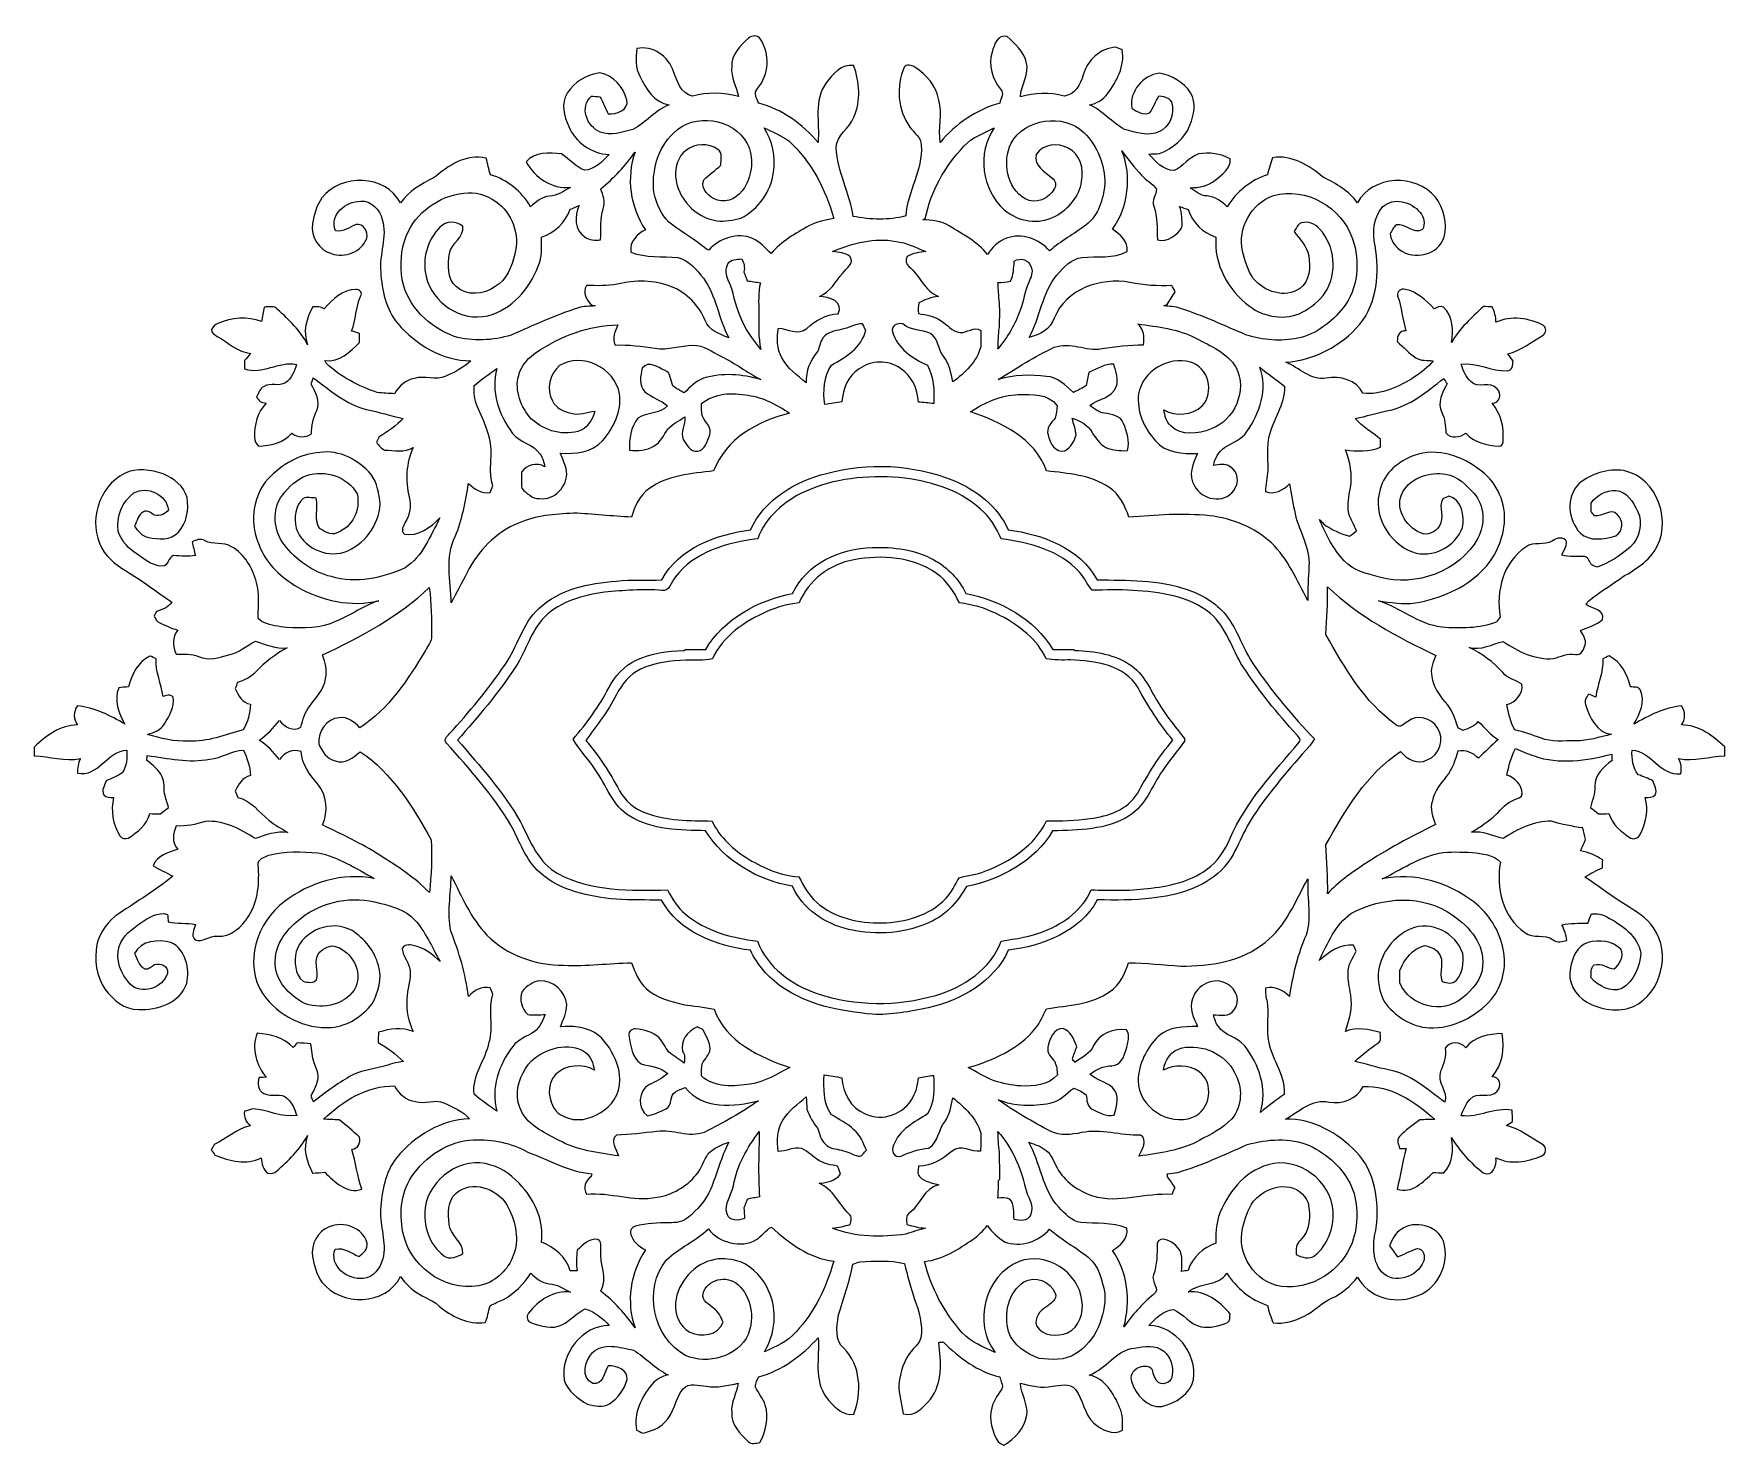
# Model space of a CAD drawing. Header units: centimetres. Extents: x -12.5 to 12.5, y -10.4 to 10.4.
import ezdxf

# ---------------------------------------------------------------- set-up
doc = ezdxf.new("R2010")
doc.units = ezdxf.units.CM
doc.header["$MEASUREMENT"] = 0
doc.layers.add('Camada 1', color=7, linetype='Continuous')

msp = doc.modelspace()

# ---------------------------------------------------------------- linework, layer by layer
at = {"layer": 'Camada 1', "color": 156}
for points, knots in [([(-1.93286, 10.36637), (-1.88701, 10.41118), (-1.78964, 10.41646), (-1.75789, 10.35296), (-1.75789, 10.35296), (-1.61149, 10.13566), (-1.62842, 9.82627), (-1.79775, 9.62589), (-1.79775, 9.62589), (-1.86231, 9.56133), (-1.81327, 9.47632), (-1.78187, 9.40858), (-1.78187, 9.40858), (-1.43615, 9.31791), (-1.13454, 9.09884), (-0.90594, 8.82826), (-0.90594, 8.82826), (-0.88018, 9.12247), (-0.97579, 9.45126), (-0.78634, 9.70985), (-0.78634, 9.70985), (-0.68791, 9.83226), (-0.55774, 9.99666), (-0.38099, 9.96244), (-0.38099, 9.96244), (-0.2935, 9.71902), (-0.26882, 9.44456), (-0.37853, 9.20362), (-0.37853, 9.20362), (-0.4385, 9.03569), (-0.63287, 8.94291), (-0.63712, 8.75171), (-0.63712, 8.75171), (-0.62442, 8.39893), (-0.43885, 8.08566), (-0.38946, 7.73923), (-0.38946, 7.73923), (-0.13616, 7.68843), (0.13545, 7.67856), (0.38664, 7.74452), (0.38664, 7.74452), (0.41205, 8.1033), (0.64135, 8.42186), (0.6156, 8.78699), (0.6156, 8.78699), (0.61524, 8.90235), (0.50977, 8.97008), (0.44908, 9.05544), (0.44908, 9.05544), (0.26387, 9.30768), (0.24411, 9.65588), (0.36335, 9.93916), (0.36335, 9.93916), (0.39334, 9.99031), (0.48048, 9.9695), (0.5221, 9.94127), (0.5221, 9.94127), (0.69708, 9.83226), (0.83714, 9.65941), (0.8777, 9.45409), (0.8777, 9.45409), (0.93132, 9.24877), (0.86501, 9.03781), (0.895, 8.83038), (0.895, 8.83038), (1.12218, 9.10378), (1.43121, 9.31368), (1.77482, 9.41034), (1.77482, 9.41034), (1.79034, 9.47702), (1.84679, 9.55533), (1.78505, 9.61425), (1.78505, 9.61425), (1.66475, 9.76595), (1.60479, 9.97091), (1.66051, 10.1607), (1.66051, 10.1607), (1.69509, 10.269), (1.73743, 10.43163), (1.88595, 10.39424), (1.88595, 10.39424), (1.99531, 10.28206), (2.12901, 10.17658), (2.1657, 10.01606), (2.1657, 10.01606), (2.2165, 9.83684), (2.08526, 9.67951), (2.07963, 9.50382), (2.07963, 9.50382), (2.2874, 9.56063), (2.51529, 9.57509), (2.72274, 9.51089), (2.72274, 9.51089), (2.88712, 9.53134), (2.96298, 9.68445), (3.00567, 9.82591), (3.00567, 9.82591), (3.06811, 10.0404), (3.25683, 10.22561), (3.48791, 10.23302), (3.48791, 10.23302), (3.51825, 10.22173), (3.54824, 10.21009), (3.57857, 10.1981), (3.57857, 10.1981), (3.62513, 9.95785), (3.50131, 9.73172), (3.36303, 9.5458), (3.36303, 9.5458), (3.29847, 9.4615), (3.20428, 9.40293), (3.09915, 9.386), (3.09915, 9.386), (3.29318, 9.29745), (3.429, 9.12247), (3.61456, 9.02123), (3.61456, 9.02123), (3.78001, 8.97713), (3.96451, 8.91222), (4.13103, 8.98877), (4.13103, 8.98877), (4.25979, 9.05474), (4.33951, 9.20362), (4.32045, 9.34755), (4.32045, 9.34755), (4.33422, 9.45761), (4.21922, 9.52217), (4.12255, 9.51476), (4.12255, 9.51476), (4.07351, 9.43433), (4.03859, 9.34613), (3.98992, 9.2657), (3.98992, 9.2657), (3.8922, 9.22408), (3.79871, 9.2844), (3.72075, 9.33696), (3.72075, 9.33696), (3.68477, 9.57862), (3.88513, 9.82415), (4.12608, 9.84919), (4.12608, 9.84919), (4.31163, 9.82238), (4.48451, 9.71796), (4.58927, 9.56204), (4.58927, 9.56204), (4.67642, 9.41563), (4.64078, 9.23431), (4.58082, 9.08473), (4.58082, 9.08473), (4.50497, 8.884), (4.32505, 8.74394), (4.13137, 8.66527), (4.13137, 8.66527), (4.07882, 8.66281), (4.0266, 8.65998), (3.9744, 8.65716), (3.9744, 8.65716), (4.07351, 8.5478), (4.18606, 8.41516), (4.34691, 8.41587), (4.34691, 8.41587), (4.48203, 8.47301), (4.56459, 8.61236), (4.7057, 8.65963), (4.7057, 8.65963), (4.8655, 8.68785), (5.03202, 8.66352), (5.1756, 8.58766), (5.1756, 8.58766), (5.18653, 8.44197), (5.05354, 8.35377), (4.95335, 8.27334), (4.95335, 8.27334), (4.85069, 8.18727), (4.71523, 8.16151), (4.5847, 8.16186), (4.5847, 8.16186), (4.66231, 8.11106), (4.73321, 8.04156), (4.83234, 8.03945), (4.83234, 8.03945), (4.94841, 8.02675), (5.04895, 7.9636), (5.12833, 7.8807), (5.12833, 7.8807), (5.26732, 8.09766), (5.4737, 8.27475), (5.72275, 8.3513), (5.72275, 8.3513), (5.7464, 8.43597), (5.77037, 8.52099), (5.79825, 8.60459), (5.79825, 8.60459), (6.08047, 8.65081), (6.34188, 8.491), (6.54755, 8.31567), (6.54755, 8.31567), (6.73734, 8.22113), (6.92608, 8.11388), (7.05202, 7.93714), (7.05202, 7.93714), (7.27497, 8.34989), (7.91527, 8.37247), (8.20242, 8.0204), (8.20242, 8.0204), (8.32448, 7.85741), (8.382, 7.63588), (8.32908, 7.43691), (8.32908, 7.43691), (8.25429, 7.1702), (7.88351, 7.08447), (7.67537, 7.24746), (7.67537, 7.24746), (7.60236, 7.30425), (7.53921, 7.38716), (7.53497, 7.48171), (7.53497, 7.48171), (7.55543, 7.53073), (7.58365, 7.57802), (7.62528, 7.61188), (7.62528, 7.61188), (7.76004, 7.64399), (7.87435, 7.46407), (8.00981, 7.54415), (8.00981, 7.54415), (8.05602, 7.62494), (8.03663, 7.73077), (7.97453, 7.79744), (7.97453, 7.79744), (7.84754, 7.95513), (7.58365, 8.03063), (7.4235, 7.87822), (7.4235, 7.87822), (7.28556, 7.72583), (7.26687, 7.49935), (7.31237, 7.30603), (7.31237, 7.30603), (7.38116, 6.91409), (7.34659, 6.46535), (7.08554, 6.14644), (7.08554, 6.14644), (6.81389, 5.82577), (6.41597, 5.61869), (5.99615, 5.58658), (5.99615, 5.58658), (6.19195, 5.50579), (6.36269, 5.31213), (6.592, 5.35374), (6.592, 5.35374), (6.7945, 5.39114), (7.03474, 5.32482), (7.1321, 5.12867), (7.1321, 5.12867), (7.40798, 5.09939), (7.66762, 5.22781), (7.89445, 5.37069), (7.89445, 5.37069), (7.99465, 5.43806), (8.09518, 5.50969), (8.16821, 5.60775), (8.16821, 5.60775), (8.08248, 5.61869), (7.98724, 5.60246), (7.91209, 5.6536), (7.91209, 5.6536), (7.81227, 5.72169), (7.73041, 5.81166), (7.63975, 5.89068), (7.63975, 5.89068), (7.63622, 5.97322), (7.67079, 6.05542), (7.7671, 6.05189), (7.7671, 6.05189), (7.71243, 6.21946), (7.70712, 6.39797), (7.64433, 6.56342), (7.64433, 6.56342), (7.62458, 6.63539), (7.69796, 6.67597), (7.7597, 6.66184), (7.7597, 6.66184), (7.9308, 6.62445), (8.06732, 6.50205), (8.18127, 6.3747), (8.18127, 6.3747), (8.22501, 6.39375), (8.27298, 6.42408), (8.32272, 6.40009), (8.32272, 6.40009), (8.4603, 6.26604), (8.47195, 6.05542), (8.43913, 5.87691), (8.43913, 5.87691), (8.55556, 6.08646), (8.7376, 6.24662), (8.9101, 6.40856), (8.9101, 6.40856), (8.95314, 6.40644), (8.99653, 6.40503), (9.04027, 6.40432), (9.04027, 6.40432), (9.07345, 6.33236), (9.09496, 6.25615), (9.09425, 6.17607), (9.09425, 6.17607), (9.31969, 6.28085), (9.58391, 6.24028), (9.79805, 6.12775), (9.79805, 6.12775), (9.84284, 6.10234), (9.83826, 6.01169), (9.78923, 5.98769), (9.78923, 5.98769), (9.62025, 5.88751), (9.4636, 5.75734), (9.26853, 5.71076), (9.26853, 5.71076), (9.29428, 5.67513), (9.32074, 5.63986), (9.34826, 5.60492), (9.34826, 5.60492), (9.34332, 5.54107), (9.34049, 5.46452), (9.25865, 5.4624), (9.25865, 5.4624), (9.02687, 5.44934), (8.81627, 5.59364), (8.58237, 5.55625), (8.58237, 5.55625), (8.61377, 5.46381), (8.6487, 5.3668), (8.72525, 5.30119), (8.72525, 5.30119), (8.82791, 5.18936), (9.01381, 5.31705), (9.11119, 5.19289), (9.11119, 5.19289), (9.19056, 5.12163), (9.15175, 4.98333), (9.03922, 4.98086), (9.03922, 4.98086), (9.16481, 4.8334), (9.21666, 4.63373), (9.20114, 4.44253), (9.20114, 4.44253), (9.20184, 4.40443), (9.19161, 4.34516), (9.14082, 4.34764), (9.14082, 4.34764), (8.96338, 4.35856), (8.76969, 4.39914), (8.65046, 4.54271), (8.65046, 4.54271), (8.56721, 4.47993), (8.42715, 4.44923), (8.35766, 4.5473), (8.35766, 4.5473), (8.34777, 4.64855), (8.3446, 4.75261), (8.29802, 4.84575), (8.29802, 4.84575), (8.22184, 4.98897), (8.30684, 5.14349), (8.37423, 5.27156), (8.37423, 5.27156), (8.35766, 5.2966), (8.34143, 5.32165), (8.32555, 5.3467), (8.32555, 5.3467), (8.07402, 5.15725), (7.82355, 4.9336), (7.50427, 4.87362), (7.50427, 4.87362), (7.3406, 4.84399), (7.18361, 4.78683), (7.01993, 4.75755), (7.01993, 4.75755), (7.12116, 4.6295), (7.2718, 4.55894), (7.38962, 4.45099), (7.38962, 4.45099), (7.39034, 4.4217), (7.3914, 4.36316), (7.39174, 4.33351), (7.39174, 4.33351), (7.22806, 4.26366), (7.04673, 4.27002), (6.87422, 4.29436), (6.87422, 4.29436), (6.94584, 4.11938), (6.98324, 3.9243), (6.94725, 3.73627), (6.94725, 3.73627), (6.92326, 3.61138), (6.89856, 3.48226), (6.92431, 3.35562), (6.92431, 3.35562), (6.95359, 3.26707), (7.00193, 3.18664), (7.03932, 3.10161), (7.03932, 3.10161), (7.00475, 3.07445), (6.97052, 3.04765), (6.93561, 3.02119), (6.93561, 3.02119), (6.79696, 3.05469), (6.66855, 3.11891), (6.5525, 3.20075), (6.5525, 3.20075), (6.53696, 3.21768), (6.50592, 3.2512), (6.4904, 3.26813), (6.4904, 3.26813), (6.58283, 3.04977), (6.6922, 2.83279), (6.85446, 2.65747), (6.85446, 2.65747), (6.98853, 2.50895), (7.19313, 2.46661), (7.37763, 2.41477), (7.37763, 2.41477), (7.91632, 2.26942), (8.54991, 2.49555), (8.82755, 2.98979), (8.82755, 2.98979), (8.9355, 3.1958), (8.93022, 3.4752), (8.76969, 3.65337), (8.76969, 3.65337), (8.65645, 3.77613), (8.52981, 3.90877), (8.35625, 3.93522), (8.35625, 3.93522), (8.122, 3.97333), (7.84224, 3.89254), (7.72054, 3.67524), (7.72054, 3.67524), (7.59178, 3.45157), (7.75899, 3.15982), (7.97984, 3.07128), (7.97984, 3.07128), (8.08496, 3.01941), (8.20278, 3.08044), (8.25994, 3.17358), (8.25994, 3.17358), (8.34602, 3.29318), (8.2356, 3.44699), (8.31108, 3.57258), (8.31108, 3.57258), (8.34073, 3.58563), (8.37035, 3.59903), (8.40034, 3.6128), (8.40034, 3.6128), (8.59437, 3.56093), (8.63599, 3.31893), (8.59966, 3.14888), (8.59966, 3.14888), (8.50018, 2.86315), (8.15304, 2.68605), (7.86482, 2.78765), (7.86482, 2.78765), (7.51028, 2.92169), (7.26439, 3.34256), (7.38857, 3.71403), (7.38857, 3.71403), (7.44361, 3.95851), (7.6655, 4.12396), (7.88634, 4.21286), (7.88634, 4.21286), (8.22888, 4.33458), (8.61094, 4.20193), (8.88188, 3.97968), (8.88188, 3.97968), (9.11718, 3.80293), (9.24736, 3.4999), (9.21914, 3.20781), (9.21914, 3.20781), (9.19127, 2.94604), (9.07696, 2.69275), (8.88893, 2.50718), (8.88893, 2.50718), (8.624, 2.2479), (8.26805, 2.09727), (7.90609, 2.03729), (7.90609, 2.03729), (7.72407, 2.01083), (7.54203, 2.04435), (7.36177, 2.06621), (7.36177, 2.06621), (7.68526, 1.96814), (7.95197, 1.71591), (8.29734, 1.67674), (8.29734, 1.67674), (8.56862, 1.65981), (8.8526, 1.65276), (9.10872, 1.75789), (9.10872, 1.75789), (9.12071, 1.77658), (9.14435, 1.81434), (9.15634, 1.83339), (9.15634, 1.83339), (9.09284, 2.20802), (9.20362, 2.643), (9.53523, 2.86103), (9.53523, 2.86103), (9.64917, 2.95275), (9.81109, 2.86773), (9.92786, 2.9538), (9.92786, 2.9538), (9.98926, 2.99402), (10.10072, 3.02541), (10.13566, 2.93722), (10.13566, 2.93722), (10.13707, 2.8649), (10.09297, 2.80423), (10.06615, 2.74002), (10.06615, 2.74002), (10.17798, 2.71392), (10.29263, 2.72345), (10.40623, 2.72133), (10.40623, 2.72133), (10.46232, 2.70298), (10.47784, 2.64125), (10.50712, 2.59644), (10.50712, 2.59644), (10.53182, 2.58514), (10.55687, 2.57386), (10.58226, 2.56258), (10.58226, 2.56258), (10.76571, 2.62536), (10.92834, 2.73402), (11.07439, 2.85962), (11.07439, 2.85962), (11.21516, 2.9912), (11.27054, 3.21168), (11.18481, 3.38842), (11.18481, 3.38842), (11.12202, 3.52283), (11.02783, 3.68265), (10.86343, 3.69675), (10.86343, 3.69675), (10.71774, 3.70311), (10.58087, 3.62549), (10.49725, 3.50872), (10.49725, 3.50872), (10.49796, 3.47698), (10.49972, 3.41312), (10.50042, 3.38101), (10.50042, 3.38101), (10.51243, 3.36656), (10.53606, 3.33762), (10.54805, 3.32317), (10.54805, 3.32317), (10.66623, 3.29459), (10.79005, 3.44945), (10.88672, 3.33728), (10.88672, 3.33728), (10.98303, 3.24731), (10.9728, 3.09667), (10.86202, 3.02365), (10.86202, 3.02365), (10.69162, 2.97885), (10.48032, 2.93546), (10.33709, 3.06811), (10.33709, 3.06811), (10.15824, 3.26073), (10.11943, 3.59938), (10.3198, 3.79236), (10.3198, 3.79236), (10.49655, 3.94794), (10.74844, 4.0192), (10.98091, 3.9878), (10.98091, 3.9878), (11.48467, 3.88338), (11.71222, 3.20604), (11.42753, 2.79505), (11.42753, 2.79505), (11.2903, 2.58234), (11.04652, 2.48567), (10.84932, 2.34138), (10.84932, 2.34138), (10.70609, 2.23378), (10.54135, 2.15123), (10.41893, 2.01789), (10.41893, 2.01789), (10.50607, 1.95121), (10.71138, 1.93922), (10.66694, 1.79105), (10.66694, 1.79105), (10.57451, 1.71062), (10.45457, 1.67464), (10.34274, 1.63125), (10.34274, 1.63125), (10.37412, 1.56386), (10.43515, 1.49718), (10.41082, 1.41781), (10.41082, 1.41781), (10.39106, 1.35254), (10.35332, 1.25659), (10.26688, 1.27706), (10.26688, 1.27706), (10.15364, 1.2954), (10.05028, 1.24388), (9.94409, 1.21567), (9.94409, 1.21567), (9.67386, 1.19203), (9.42092, 1.32079), (9.20255, 1.46649), (9.20255, 1.46649), (9.0371, 1.42945), (8.87411, 1.33208), (8.6995, 1.37795), (8.6995, 1.37795), (8.88893, 1.29046), (9.0565, 1.16346), (9.19514, 1.00753), (9.19514, 1.00753), (9.26782, 0.91792), (9.38954, 0.9024), (9.47773, 0.83643), (9.47773, 0.83643), (9.49924, 0.69956), (9.38705, 0.56444), (9.25371, 0.53939), (9.25371, 0.53939), (9.27698, 0.40957), (9.30768, 0.27939), (9.37365, 0.16333), (9.37365, 0.16333), (9.50312, 0.13263), (9.62871, 0.0889), (9.75359, 0.04409), (9.75359, 0.04409), (9.91693, -0.02222), (10.09685, 0.00423), (10.26865, 0.0007), (10.26865, 0.0007), (10.45069, -0.00105), (10.6246, 0.05749), (10.80028, 0.09806), (10.80028, 0.09806), (10.57768, 0.12488), (10.47396, 0.34571), (10.41752, 0.53622), (10.41752, 0.53622), (10.39318, 0.59407), (10.42987, 0.64735), (10.46339, 0.69108), (10.46339, 0.69108), (10.49796, 0.67663), (10.53324, 0.6618), (10.56886, 0.64698), (10.56886, 0.64698), (10.59215, 0.83819), (10.6828, 1.01599), (10.67187, 1.21179), (10.67187, 1.21179), (10.69481, 1.22237), (10.74067, 1.24283), (10.76359, 1.25341), (10.76359, 1.25341), (10.94034, 1.16945), (11.03171, 0.98036), (11.07934, 0.8001), (11.07934, 0.8001), (11.12906, 0.78775), (11.2021, 0.80892), (11.22608, 0.74824), (11.22608, 0.74824), (11.31005, 0.57962), (11.21056, 0.39828), (11.13155, 0.24835), (11.13155, 0.24835), (11.34745, 0.37499), (11.58027, 0.49283), (11.83286, 0.51788), (11.83286, 0.51788), (11.89636, 0.43074), (11.89248, 0.32208), (11.83145, 0.23529), (11.83145, 0.23529), (12.08405, 0.23917), (12.29606, 0.07549), (12.47069, -0.08924), (12.47069, -0.08924), (12.47668, -0.13263), (12.47069, -0.17673), (12.46962, -0.22048), (12.46962, -0.22048), (12.24209, -0.22859), (12.01737, -0.30692), (11.78984, -0.26), (11.78984, -0.26), (11.8237, -0.33019), (11.84451, -0.4071), (11.81734, -0.48401), (11.81734, -0.48401), (11.51607, -0.52034), (11.38907, -0.14393), (11.10226, -0.13687), (11.10226, -0.13687), (11.09451, -0.26317), (11.11532, -0.39334), (11.19222, -0.49776), (11.19222, -0.49776), (11.26737, -0.52175), (11.33897, -0.55457), (11.4106, -0.58878), (11.4106, -0.58878), (11.43, -0.65475), (11.4815, -0.7246), (11.44588, -0.79409), (11.44588, -0.79409), (11.40919, -0.84101), (11.34886, -0.83007), (11.29736, -0.83361), (11.29736, -0.83361), (11.34638, -1.01669), (11.31147, -1.21425), (11.22115, -1.379), (11.22115, -1.379), (11.19823, -1.4305), (11.13401, -1.45803), (11.08251, -1.43298), (11.08251, -1.43298), (10.94634, -1.34443), (10.80664, -1.23718), (10.76254, -1.07244), (10.76254, -1.07244), (10.71033, -1.0735), (10.65812, -1.07456), (10.60662, -1.07562), (10.60662, -1.07562), (10.56745, -1.04352), (10.52829, -1.01177), (10.48948, -0.98071), (10.48948, -0.98071), (10.5163, -0.87806), (10.5597, -0.77752), (10.55546, -0.66922), (10.55546, -0.66922), (10.54734, -0.50165), (10.68528, -0.37923), (10.8084, -0.28821), (10.8084, -0.28821), (10.80628, -0.25681), (10.80452, -0.22542), (10.80381, -0.19437), (10.80381, -0.19437), (10.43305, -0.28892), (10.0277, -0.35031), (9.65694, -0.22189), (9.65694, -0.22189), (9.5638, -0.18944), (9.47349, -0.14993), (9.38213, -0.1136), (9.38213, -0.1136), (9.31969, -0.23707), (9.2837, -0.37041), (9.25512, -0.50482), (9.25512, -0.50482), (9.37472, -0.54222), (9.48055, -0.64876), (9.48231, -0.77857), (9.48231, -0.77857), (9.48231, -0.84349), (9.40469, -0.84349), (9.36271, -0.86995), (9.36271, -0.86995), (9.25125, -0.90945), (9.17645, -1.00507), (9.09496, -1.08513), (9.09496, -1.08513), (8.98947, -1.19097), (8.85825, -1.26505), (8.73441, -1.34691), (8.73441, -1.34691), (8.89847, -1.32715), (9.04558, -1.40158), (9.19902, -1.43791), (9.19902, -1.43791), (9.41563, -1.30386), (9.65341, -1.17722), (9.91588, -1.18533), (9.91588, -1.18533), (10.06651, -1.23331), (10.22103, -1.25906), (10.37695, -1.28376), (10.37695, -1.28376), (10.39001, -1.33843), (10.40306, -1.39381), (10.41788, -1.44885), (10.41788, -1.44885), (10.39566, -1.50741), (10.3653, -1.56245), (10.34345, -1.62136), (10.34345, -1.62136), (10.46302, -1.63476), (10.56745, -1.69615), (10.67011, -1.75472), (10.67011, -1.75472), (10.66906, -1.78399), (10.66765, -1.84255), (10.66694, -1.87218), (10.66694, -1.87218), (10.57663, -1.91065), (10.48773, -1.95297), (10.40729, -2.00942), (10.40729, -2.00942), (10.61332, -2.14312), (10.80593, -2.29693), (11.01619, -2.42359), (11.01619, -2.42359), (11.16365, -2.51741), (11.32346, -2.60702), (11.42083, -2.75766), (11.42083, -2.75766), (11.68293, -3.12949), (11.53548, -3.72004), (11.12273, -3.91724), (11.12273, -3.91724), (10.90048, -4.01072), (10.63978, -3.96628), (10.43374, -3.85163), (10.43374, -3.85163), (10.25877, -3.75849), (10.14694, -3.54576), (10.1942, -3.34926), (10.1942, -3.34926), (10.22244, -3.19617), (10.29194, -3.02294), (10.4542, -2.97144), (10.4542, -2.97144), (10.6172, -2.93546), (10.81687, -2.94464), (10.93964, -3.0734), (10.93964, -3.0734), (10.98727, -3.17746), (10.92129, -3.29635), (10.84014, -3.36373), (10.84014, -3.36373), (10.73996, -3.35492), (10.64894, -3.26707), (10.54593, -3.30517), (10.54593, -3.30517), (10.48349, -3.34822), (10.50361, -3.42759), (10.49584, -3.49215), (10.49584, -3.49215), (10.60732, -3.61492), (10.78442, -3.72109), (10.95304, -3.6509), (10.95304, -3.6509), (11.12943, -3.54329), (11.21867, -3.33409), (11.2335, -3.13372), (11.2335, -3.13372), (11.18588, -2.86878), (10.94634, -2.71392), (10.72832, -2.59432), (10.72832, -2.59432), (10.66058, -2.55447), (10.58298, -2.54423), (10.50607, -2.55128), (10.50607, -2.55128), (10.48702, -2.59608), (10.46761, -2.64089), (10.44857, -2.68605), (10.44857, -2.68605), (10.32121, -2.69205), (10.19352, -2.68746), (10.06792, -2.7111), (10.06792, -2.7111), (10.1032, -2.78411), (10.13001, -2.86066), (10.14236, -2.94145), (10.14236, -2.94145), (10.07321, -2.96228), (10.00054, -2.98131), (9.93844, -2.93263), (9.93844, -2.93263), (9.81463, -2.8381), (9.64282, -2.92593), (9.52217, -2.82609), (9.52217, -2.82609), (9.19302, -2.60597), (9.0925, -2.16181), (9.16023, -1.79), (9.16023, -1.79), (9.05686, -1.67393), (8.89141, -1.66582), (8.74818, -1.64535), (8.74818, -1.64535), (8.58448, -1.63724), (8.41869, -1.63089), (8.25641, -1.65452), (8.25641, -1.65452), (7.9516, -1.71944), (7.69301, -1.90146), (7.41644, -2.03446), (7.41644, -2.03446), (7.88882, -1.93533), (8.39187, -2.08244), (8.76864, -2.37559), (8.76864, -2.37559), (8.99089, -2.54669), (9.14964, -2.79822), (9.20255, -3.0741), (9.20255, -3.0741), (9.26007, -3.3288), (9.19268, -3.60715), (9.02899, -3.81), (9.02899, -3.81), (8.80039, -4.07), (8.46172, -4.24461), (8.11106, -4.23298), (8.11106, -4.23298), (7.84331, -4.21674), (7.59953, -4.05799), (7.44395, -3.84493), (7.44395, -3.84493), (7.37588, -3.70382), (7.34413, -3.54188), (7.3607, -3.38561), (7.3607, -3.38561), (7.40692, -3.11962), (7.59071, -2.87867), (7.83872, -2.77001), (7.83872, -2.77001), (8.13681, -2.64407), (8.50793, -2.83491), (8.6046, -3.1376), (8.6046, -3.1376), (8.62507, -3.27166), (8.60212, -3.42582), (8.5111, -3.53094), (8.5111, -3.53094), (8.45397, -3.59375), (8.3714, -3.57399), (8.30297, -3.54682), (8.30297, -3.54682), (8.24335, -3.40783), (8.35271, -3.23849), (8.24052, -3.11925), (8.24052, -3.11925), (8.19431, -3.05328), (8.11423, -3.03742), (8.04192, -3.01695), (8.04192, -3.01695), (7.86411, -3.06846), (7.74276, -3.21663), (7.67891, -3.38454), (7.67891, -3.38454), (7.67785, -3.44557), (7.67749, -3.5066), (7.67679, -3.56799), (7.67679, -3.56799), (7.81295, -3.91407), (8.31356, -4.03789), (8.59472, -3.79623), (8.59472, -3.79623), (8.74289, -3.67488), (8.89105, -3.5193), (8.89811, -3.31576), (8.89811, -3.31576), (8.92915, -3.00496), (8.70725, -2.73861), (8.46313, -2.57632), (8.46313, -2.57632), (8.0264, -2.25565), (7.41539, -2.29658), (6.95537, -2.54494), (6.95537, -2.54494), (6.72535, -2.71497), (6.60788, -2.98874), (6.48687, -3.23849), (6.48687, -3.23849), (6.62727, -3.11572), (6.79767, -2.99437), (6.99487, -3.01342), (6.99487, -3.01342), (7.00439, -3.0353), (7.02344, -3.07939), (7.03297, -3.10161), (7.03297, -3.10161), (6.98324, -3.20321), (6.90879, -3.30164), (6.91444, -3.42089), (6.91444, -3.42089), (6.90845, -3.53024), (6.93454, -3.63714), (6.95325, -3.74438), (6.95325, -3.74438), (6.98217, -3.92818), (6.93278, -4.11198), (6.87528, -4.28519), (6.87528, -4.28519), (7.04285, -4.21604), (7.22205, -4.2552), (7.38962, -4.30176), (7.38962, -4.30176), (7.38222, -4.35256), (7.41327, -4.42911), (7.35471, -4.45947), (7.35471, -4.45947), (7.23511, -4.54025), (7.11658, -4.62421), (7.01533, -4.72827), (7.01533, -4.72827), (7.18326, -4.75967), (7.34306, -4.82353), (7.51204, -4.8514), (7.51204, -4.8514), (7.8359, -4.90926), (8.08143, -5.14314), (8.33966, -5.32835), (8.33966, -5.32835), (8.39328, -5.16924), (8.21477, -5.03202), (8.27899, -4.87045), (8.27899, -4.87045), (8.32448, -4.7625), (8.36471, -4.65067), (8.34743, -4.53143), (8.34743, -4.53143), (8.4155, -4.42736), (8.57215, -4.43406), (8.64834, -4.52542), (8.64834, -4.52542), (8.77359, -4.35856), (8.99195, -4.32505), (9.18669, -4.31729), (9.18669, -4.31729), (9.22901, -4.53848), (9.18915, -4.7833), (9.03817, -4.95687), (9.03817, -4.95687), (9.15317, -4.95194), (9.18562, -5.09128), (9.11401, -5.16466), (9.11401, -5.16466), (9.01206, -5.29519), (8.80779, -5.15408), (8.71185, -5.2899), (8.71185, -5.2899), (8.64481, -5.35445), (8.61272, -5.44264), (8.58237, -5.52803), (8.58237, -5.52803), (8.8399, -5.56472), (9.07379, -5.39855), (9.33309, -5.449), (9.33309, -5.449), (9.33732, -5.50403), (9.34084, -5.55978), (9.34049, -5.61516), (9.34049, -5.61516), (9.31827, -5.62963), (9.27347, -5.6582), (9.25125, -5.67231), (9.25125, -5.67231), (9.44667, -5.72664), (9.61002, -5.84941), (9.78005, -5.95453), (9.78005, -5.95453), (9.85414, -5.98311), (9.84003, -6.10622), (9.76312, -6.12315), (9.76312, -6.12315), (9.55357, -6.20959), (9.30592, -6.25615), (9.0946, -6.14856), (9.0946, -6.14856), (9.10872, -6.26109), (9.05016, -6.44031), (8.9041, -6.36975), (8.9041, -6.36975), (8.71889, -6.22723), (8.55944, -6.04908), (8.43738, -5.84975), (8.43738, -5.84975), (8.47441, -6.02862), (8.45925, -6.23746), (8.32414, -6.37363), (8.32414, -6.37363), (8.27193, -6.3754), (8.22077, -6.36622), (8.16926, -6.36729), (8.16926, -6.36729), (8.02674, -6.49851), (7.85142, -6.68655), (7.63834, -6.61353), (7.63834, -6.61353), (7.68208, -6.41385), (7.71666, -6.21171), (7.76886, -6.01415), (7.76886, -6.01415), (7.74417, -6.0131), (7.69513, -6.01098), (7.67045, -6.00991), (7.67045, -6.00991), (7.66302, -5.95241), (7.61612, -5.88432), (7.6715, -5.83742), (7.6715, -5.83742), (7.76004, -5.74216), (7.86482, -5.6642), (7.97102, -5.59011), (7.97102, -5.59011), (8.04403, -5.58658), (8.11776, -5.58482), (8.1915, -5.5827), (8.1915, -5.5827), (7.90397, -5.32058), (7.53955, -5.07717), (7.13458, -5.09729), (7.13458, -5.09729), (7.0499, -5.2853), (6.82483, -5.36222), (6.63187, -5.3287), (6.63187, -5.3287), (6.38386, -5.2719), (6.18771, -5.47017), (5.9884, -5.58165), (5.9884, -5.58165), (6.38739, -5.56612), (6.75993, -5.78202), (7.03121, -6.06071), (7.03121, -6.06071), (7.3159, -6.34965), (7.3727, -6.79062), (7.3293, -7.17727), (7.3293, -7.17727), (7.27991, -7.39386), (7.25594, -7.64998), (7.40867, -7.83307), (7.40867, -7.83307), (7.58754, -8.03205), (7.93996, -7.90892), (8.02674, -7.6782), (8.02674, -7.6782), (8.05285, -7.60341), (8.02922, -7.48558), (7.93114, -7.48946), (7.93114, -7.48946), (7.83237, -7.52193), (7.74206, -7.5759), (7.64363, -7.60835), (7.64363, -7.60835), (7.60129, -7.55614), (7.55967, -7.50322), (7.52333, -7.44714), (7.52333, -7.44714), (7.5632, -7.35646), (7.60835, -7.25945), (7.69691, -7.20619), (7.69691, -7.20619), (7.89798, -7.06542), (8.22819, -7.14409), (8.31885, -7.38046), (8.31885, -7.38046), (8.42785, -7.70784), (8.22747, -8.11564), (7.88599, -8.20278), (7.88599, -8.20278), (7.58296, -8.31179), (7.20724, -8.20137), (7.05097, -7.90857), (7.05097, -7.90857), (6.95147, -8.04192), (6.82237, -8.15374), (6.66996, -8.22184), (6.66996, -8.22184), (6.51827, -8.28428), (6.41385, -8.4201), (6.26392, -8.48571), (6.26392, -8.48571), (6.12422, -8.56192), (5.96511, -8.60178), (5.80565, -8.58555), (5.80565, -8.58555), (5.7732, -8.50089), (5.74674, -8.41375), (5.72347, -8.32626), (5.72347, -8.32626), (5.47299, -8.24547), (5.26486, -8.06908), (5.12302, -7.84965), (5.12302, -7.84965), (4.99638, -8.05461), (4.72227, -7.98194), (4.55329, -8.1294), (4.55329, -8.1294), (4.80976, -8.10224), (5.01543, -8.27088), (5.17243, -8.45078), (5.17243, -8.45078), (5.16254, -8.49417), (5.18407, -8.55732), (5.13503, -8.58166), (5.13503, -8.58166), (5.01368, -8.62929), (4.8782, -8.66705), (4.74732, -8.6427), (4.74732, -8.6427), (4.58152, -8.61024), (4.48875, -8.44761), (4.33634, -8.38941), (4.33634, -8.38941), (4.18287, -8.39681), (4.07634, -8.52099), (3.97544, -8.62259), (3.97544, -8.62259), (4.37127, -8.63635), (4.68806, -9.03323), (4.63408, -9.41987), (4.63408, -9.41987), (4.58328, -9.63365), (4.37056, -9.77265), (4.16665, -9.81709), (4.16665, -9.81709), (3.95111, -9.84037), (3.78107, -9.6453), (3.72075, -9.45797), (3.72075, -9.45797), (3.65478, -9.28722), (3.90983, -9.14752), (4.0259, -9.27593), (4.0259, -9.27593), (4.04318, -9.34649), (4.06364, -9.42128), (4.1208, -9.47103), (4.1208, -9.47103), (4.20475, -9.50841), (4.32045, -9.45161), (4.3187, -9.3546), (4.3187, -9.3546), (4.33704, -9.22584), (4.29682, -9.08685), (4.19311, -9.00394), (4.19311, -9.00394), (4.07563, -8.89916), (3.90455, -8.93514), (3.76378, -8.95561), (3.76378, -8.95561), (3.48684, -8.98277), (3.34503, -9.26747), (3.09457, -9.35426), (3.09457, -9.35426), (3.3288, -9.40082), (3.45792, -9.62978), (3.54224, -9.83226), (3.54224, -9.83226), (3.59339, -9.93739), (3.58775, -10.05557), (3.58386, -10.16952), (3.58386, -10.16952), (3.44099, -10.25207), (3.27483, -10.15787), (3.16335, -10.06439), (3.16335, -10.06439), (3.01201, -9.93527), (3.00955, -9.71656), (2.88995, -9.56734), (2.88995, -9.56734), (2.8067, -9.46221), (2.66347, -9.51018), (2.55164, -9.52041), (2.55164, -9.52041), (2.39289, -9.55392), (2.23307, -9.51442), (2.07997, -9.47561), (2.07997, -9.47561), (2.08244, -9.6393), (2.19957, -9.78146), (2.17346, -9.94798), (2.17346, -9.94798), (2.14066, -10.13848), (1.99848, -10.29299), (1.83656, -10.38895), (1.83656, -10.38895), (1.80869, -10.37412), (1.78118, -10.36002), (1.75401, -10.34661), (1.75401, -10.34661), (1.66441, -10.19457), (1.6083, -10.01253), (1.65805, -9.83721), (1.65805, -9.83721), (1.6771, -9.71797), (1.77446, -9.63541), (1.81645, -9.52641), (1.81645, -9.52641), (1.80586, -9.47666), (1.78964, -9.42939), (1.77341, -9.38213), (1.77341, -9.38213), (1.44744, -9.30592), (1.17474, -9.09601), (0.94014, -8.86636), (0.94014, -8.86636), (0.92392, -8.86812), (0.89076, -8.87165), (0.87417, -8.87341), (0.87417, -8.87341), (0.90769, -9.15458), (0.93591, -9.47067), (0.7514, -9.7095), (0.7514, -9.7095), (0.65088, -9.82451), (0.52069, -9.97691), (0.3496, -9.92716), (0.3496, -9.92716), (0.33055, -9.78146), (0.27869, -9.63894), (0.28609, -9.49077), (0.28609, -9.49077), (0.30514, -9.30875), (0.36089, -9.12318), (0.48506, -8.98455), (0.48506, -8.98455), (0.52951, -8.92668), (0.59443, -8.87835), (0.60995, -8.80356), (0.60995, -8.80356), (0.64065, -8.60989), (0.58242, -8.41833), (0.51893, -8.2377), (0.51893, -8.2377), (0.45755, -8.0645), (0.41063, -7.88704), (0.37007, -7.70854), (0.37007, -7.70854), (0.15521, -7.65739), (-0.06738, -7.67115), (-0.28575, -7.68244), (-0.28575, -7.68244), (-0.32137, -7.69338), (-0.35665, -7.70466), (-0.39193, -7.7163), (-0.39193, -7.7163), (-0.43744, -7.98054), (-0.53833, -8.22959), (-0.61029, -8.48642), (-0.61029, -8.48642), (-0.62547, -8.64481), (-0.66745, -8.84307), (-0.52563, -8.95843), (-0.52563, -8.95843), (-0.27374, -9.21244), (-0.25681, -9.61248), (-0.38064, -9.9321), (-0.38064, -9.9321), (-0.55597, -9.9635), (-0.68474, -9.80334), (-0.78422, -9.68304), (-0.78422, -9.68304), (-0.9733, -9.42657), (-0.88299, -9.09884), (-0.90452, -8.80568), (-0.90452, -8.80568), (-1.14406, -9.06392), (-1.43474, -9.29004), (-1.78118, -9.37894), (-1.78118, -9.37894), (-1.80128, -9.42622), (-1.8302, -9.47208), (-1.83198, -9.52534), (-1.83198, -9.52534), (-1.79422, -9.62166), (-1.71379, -9.6961), (-1.68485, -9.79735), (-1.68485, -9.79735), (-1.6263, -9.98466), (-1.6764, -10.18222), (-1.76354, -10.3519), (-1.76354, -10.3519), (-1.82033, -10.35649), (-1.88948, -10.38224), (-1.93498, -10.33392), (-1.93498, -10.33392), (-2.05739, -10.22631), (-2.18934, -10.08732), (-2.18052, -9.91235), (-2.18052, -9.91235), (-2.19709, -9.75783), (-2.10502, -9.62413), (-2.0835, -9.47561), (-2.0835, -9.47561), (-2.23731, -9.5063), (-2.39535, -9.54933), (-2.55269, -9.51934), (-2.55269, -9.51934), (-2.66593, -9.51301), (-2.80846, -9.45549), (-2.89665, -9.55745), (-2.89665, -9.55745), (-3.02119, -9.70385), (-3.02648, -9.92258), (-3.17287, -10.05557), (-3.17287, -10.05557), (-3.2572, -10.14518), (-3.3775, -10.18329), (-3.4932, -10.21291), (-3.4932, -10.21291), (-3.52354, -10.19703), (-3.55389, -10.18187), (-3.58386, -10.16706), (-3.58386, -10.16706), (-3.63677, -9.91622), (-3.50767, -9.67458), (-3.35244, -9.48725), (-3.35244, -9.48725), (-3.29388, -9.41492), (-3.20852, -9.37541), (-3.11996, -9.35284), (-3.11996, -9.35284), (-3.30763, -9.25688), (-3.45334, -9.0999), (-3.62866, -8.9856), (-3.62866, -8.9856), (-3.82588, -8.95208), (-4.07634, -8.86001), (-4.2365, -9.02828), (-4.2365, -9.02828), (-4.34798, -9.14364), (-4.40867, -9.39411), (-4.23121, -9.47807), (-4.23121, -9.47807), (-4.07563, -9.51052), (-4.06259, -9.31438), (-4.00156, -9.21914), (-4.00156, -9.21914), (-3.88231, -9.21208), (-3.70628, -9.27417), (-3.72463, -9.42092), (-3.72463, -9.42092), (-3.76096, -9.56627), (-3.85833, -9.69751), (-3.98392, -9.779), (-3.98392, -9.779), (-4.08586, -9.83543), (-4.20122, -9.81216), (-4.30776, -9.78641), (-4.30776, -9.78641), (-4.45065, -9.69892), (-4.60516, -9.5952), (-4.65278, -9.4241), (-4.65278, -9.4241), (-4.70358, -9.03569), (-4.38996, -8.62646), (-3.98604, -8.62188), (-3.98604, -8.62188), (-4.08586, -8.51464), (-4.20122, -8.42327), (-4.34162, -8.37564), (-4.34162, -8.37564), (-4.46863, -8.43633), (-4.55965, -8.54957), (-4.68453, -8.61306), (-4.68453, -8.61306), (-4.8274, -8.68503), (-4.9918, -8.63458), (-5.13326, -8.58626), (-5.13326, -8.58626), (-5.19747, -8.56755), (-5.21794, -8.49029), (-5.1763, -8.43986), (-5.1763, -8.43986), (-5.03132, -8.25217), (-4.80764, -8.10365), (-4.56106, -8.13118), (-4.56106, -8.13118), (-4.66019, -8.07826), (-4.7565, -8.0137), (-4.87221, -8.00664), (-4.87221, -8.00664), (-4.98298, -7.99606), (-5.07047, -7.9248), (-5.14597, -7.84965), (-5.14597, -7.84965), (-5.24615, -8.01299), (-5.38409, -8.15764), (-5.5573, -8.24335), (-5.5573, -8.24335), (-5.61903, -8.27475), (-5.68642, -8.29556), (-5.74357, -8.33508), (-5.74357, -8.33508), (-5.77568, -8.4134), (-5.77497, -8.5037), (-5.81766, -8.57815), (-5.81766, -8.57815), (-6.06743, -8.61484), (-6.31613, -8.49136), (-6.50168, -8.33225), (-6.50168, -8.33225), (-6.6174, -8.22924), (-6.77474, -8.19291), (-6.89151, -8.09237), (-6.89151, -8.09237), (-6.95819, -8.03697), (-7.01498, -7.97065), (-7.06825, -7.90292), (-7.06825, -7.90292), (-7.28062, -8.33013), (-7.94773, -8.34424), (-8.22713, -7.98194), (-8.22713, -7.98194), (-8.30473, -7.87152), (-8.34284, -7.73923), (-8.36436, -7.60801), (-8.36436, -7.60801), (-8.39187, -7.42809), (-8.28886, -7.23194), (-8.11671, -7.16562), (-8.11671, -7.16562), (-7.91033, -7.07989), (-7.61824, -7.17656), (-7.56072, -7.40692), (-7.56072, -7.40692), (-7.53709, -7.50005), (-7.62034, -7.5558), (-7.68314, -7.60482), (-7.68314, -7.60482), (-7.79322, -7.55402), (-7.90046, -7.46865), (-8.02957, -7.49618), (-8.02957, -7.49618), (-8.12588, -7.74452), (-7.84684, -7.95479), (-7.61858, -7.9308), (-7.61858, -7.9308), (-7.46195, -7.92585), (-7.36669, -7.77487), (-7.3279, -7.63905), (-7.3279, -7.63905), (-7.26827, -7.39846), (-7.37481, -7.15892), (-7.36106, -6.9169), (-7.36106, -6.9169), (-7.34094, -6.64774), (-7.29826, -6.36198), (-7.12116, -6.1468), (-7.12116, -6.1468), (-6.85977, -5.82471), (-6.46852, -5.58977), (-6.04801, -5.57354), (-6.04801, -5.57354), (-6.14715, -5.45994), (-6.29108, -5.40032), (-6.42584, -5.34), (-6.42584, -5.34), (-6.56061, -5.27332), (-6.70806, -5.36821), (-6.84635, -5.31883), (-6.84635, -5.31883), (-6.98465, -5.30577), (-7.08837, -5.20347), (-7.15644, -5.08987), (-7.15644, -5.08987), (-7.55791, -5.08423), (-7.92056, -5.31071), (-8.20031, -5.58095), (-8.20031, -5.58095), (-8.12447, -5.58375), (-8.04791, -5.58694), (-7.97207, -5.59011), (-7.97207, -5.59011), (-7.86765, -5.6709), (-7.76605, -5.75556), (-7.66974, -5.84588), (-7.66974, -5.84588), (-7.65598, -5.93619), (-7.68702, -6.01098), (-7.78581, -6.02614), (-7.78581, -6.02614), (-7.72442, -6.21841), (-7.70643, -6.42126), (-7.63622, -6.61212), (-7.63622, -6.61212), (-7.85707, -6.69042), (-8.03909, -6.50205), (-8.18444, -6.3634), (-8.18444, -6.3634), (-8.2437, -6.3708), (-8.30367, -6.37363), (-8.36365, -6.37433), (-8.36365, -6.37433), (-8.45255, -6.20501), (-8.51252, -6.00569), (-8.43879, -5.81942), (-8.43879, -5.81942), (-8.54992, -6.02684), (-8.72066, -6.19407), (-8.89528, -6.34858), (-8.89528, -6.34858), (-8.92775, -6.38315), (-8.97819, -6.38315), (-9.02158, -6.37645), (-9.02158, -6.37645), (-9.10201, -6.33095), (-9.10836, -6.22935), (-9.12106, -6.14856), (-9.12106, -6.14856), (-9.33873, -6.26356), (-9.5892, -6.1969), (-9.80404, -6.11116), (-9.80404, -6.11116), (-9.8178, -6.09141), (-9.84497, -6.05225), (-9.85872, -6.0325), (-9.85872, -6.0325), (-9.84778, -6.01274), (-9.82591, -5.97358), (-9.81498, -5.95417), (-9.81498, -5.95417), (-9.63436, -5.86705), (-9.48302, -5.72347), (-9.28334, -5.6776), (-9.28334, -5.6776), (-9.34755, -5.62151), (-9.38388, -5.54813), (-9.36801, -5.4624), (-9.36801, -5.4624), (-9.32744, -5.45287), (-9.28722, -5.44089), (-9.24736, -5.4289), (-9.24736, -5.4289), (-9.02582, -5.43913), (-8.82297, -5.56331), (-8.59754, -5.52343), (-8.59754, -5.52343), (-8.62824, -5.43277), (-8.66562, -5.3407), (-8.73689, -5.27402), (-8.73689, -5.27402), (-8.82402, -5.17243), (-8.97748, -5.26661), (-9.08226, -5.19888), (-9.08226, -5.19888), (-9.1701, -5.15584), (-9.18738, -5.04966), (-9.15281, -4.96569), (-9.15281, -4.96569), (-9.12529, -4.96464), (-9.07062, -4.96252), (-9.04346, -4.96147), (-9.04346, -4.96147), (-9.19691, -4.79212), (-9.271, -4.52861), (-9.18033, -4.31236), (-9.18033, -4.31236), (-8.9863, -4.32435), (-8.78769, -4.37727), (-8.64834, -4.52084), (-8.64834, -4.52084), (-8.63458, -4.50461), (-8.60671, -4.47216), (-8.59296, -4.45593), (-8.59296, -4.45593), (-8.52451, -4.45769), (-8.45608, -4.46193), (-8.38764, -4.46758), (-8.38764, -4.46758), (-8.37353, -4.56106), (-8.37423, -4.65842), (-8.33931, -4.74802), (-8.33931, -4.74802), (-8.31603, -4.81824), (-8.2744, -4.88738), (-8.28216, -4.96464), (-8.28216, -4.96464), (-8.29098, -5.06201), (-8.34107, -5.14843), (-8.38481, -5.2338), (-8.38481, -5.2338), (-8.3767, -5.25638), (-8.36012, -5.30153), (-8.35166, -5.32411), (-8.35166, -5.32411), (-8.18126, -5.19041), (-8.00664, -5.0613), (-7.81967, -4.95158), (-7.81967, -4.95158), (-7.66974, -4.86445), (-7.49477, -4.8447), (-7.3293, -4.80306), (-7.3293, -4.80306), (-7.22877, -4.77343), (-7.12893, -4.74098), (-7.02415, -4.72968), (-7.02415, -4.72968), (-7.13634, -4.62173), (-7.25769, -4.52225), (-7.39705, -4.45099), (-7.39705, -4.45099), (-7.39598, -4.39985), (-7.39352, -4.34903), (-7.39069, -4.29823), (-7.39069, -4.29823), (-7.22524, -4.24568), (-7.04356, -4.21464), (-6.87882, -4.28837), (-6.87882, -4.28837), (-6.94831, -4.13914), (-6.98429, -3.9744), (-6.97335, -3.80929), (-6.97335, -3.80929), (-6.97335, -3.66606), (-6.90774, -3.52882), (-6.92608, -3.38454), (-6.92608, -3.38454), (-6.93844, -3.27025), (-7.02768, -3.18206), (-7.0432, -3.06951), (-7.0432, -3.06951), (-7.02132, -2.99614), (-6.93737, -3.00319), (-6.87775, -3.0159), (-6.87775, -3.0159), (-6.72465, -3.05082), (-6.5927, -3.14537), (-6.4837, -3.25508), (-6.4837, -3.25508), (-6.60152, -3.04305), (-6.69536, -2.8134), (-6.86293, -2.63384), (-6.86293, -2.63384), (-6.99523, -2.49061), (-7.19278, -2.44016), (-7.37446, -2.39077), (-7.37446, -2.39077), (-7.76746, -2.27999), (-8.21019, -2.36149), (-8.53333, -2.61267), (-8.53333, -2.61267), (-8.72983, -2.76577), (-8.91292, -2.98062), (-8.91469, -3.24272), (-8.91469, -3.24272), (-8.93162, -3.52672), (-8.70797, -3.76237), (-8.46949, -3.87984), (-8.46949, -3.87984), (-8.20666, -3.96239), (-7.85459, -3.89361), (-7.72337, -3.62725), (-7.72337, -3.62725), (-7.62952, -3.39548), (-7.7805, -3.11643), (-8.01123, -3.03742), (-8.01123, -3.03742), (-8.10259, -2.99685), (-8.19961, -3.06069), (-8.26558, -3.12067), (-8.26558, -3.12067), (-8.35906, -3.2399), (-8.27122, -3.39124), (-8.30509, -3.52424), (-8.30509, -3.52424), (-8.35271, -3.57611), (-8.44056, -3.56446), (-8.50265, -3.54612), (-8.50265, -3.54612), (-8.62965, -3.44311), (-8.63423, -3.25508), (-8.60671, -3.10727), (-8.60671, -3.10727), (-8.49736, -2.78694), (-8.07472, -2.62819), (-7.78157, -2.79858), (-7.78157, -2.79858), (-7.59741, -2.9157), (-7.44855, -3.09774), (-7.39281, -3.31116), (-7.39281, -3.31116), (-7.33107, -3.50131), (-7.39422, -3.70981), (-7.48417, -3.8802), (-7.48417, -3.8802), (-7.63447, -4.06118), (-7.84542, -4.20792), (-8.08601, -4.22697), (-8.08601, -4.22697), (-8.47937, -4.25626), (-8.87271, -4.05165), (-9.09813, -3.73238), (-9.09813, -3.73238), (-9.38742, -3.2893), (-9.18562, -2.6677), (-8.77817, -2.36996), (-8.77817, -2.36996), (-8.40881, -2.0835), (-7.91703, -1.9371), (-7.45384, -2.03022), (-7.45384, -2.03022), (-7.71913, -1.87995), (-7.98442, -1.71131), (-8.28709, -1.64889), (-8.28709, -1.64889), (-8.52628, -1.63405), (-8.77322, -1.62172), (-9.00677, -1.68697), (-9.00677, -1.68697), (-9.07167, -1.71414), (-9.18068, -1.73884), (-9.16622, -1.83161), (-9.16622, -1.83161), (-9.14541, -2.08667), (-9.16375, -2.35654), (-9.30416, -2.57844), (-9.30416, -2.57844), (-9.40576, -2.73897), (-9.56697, -2.903), (-9.77406, -2.88149), (-9.77406, -2.88149), (-9.88659, -2.86807), (-9.98749, -2.98484), (-10.09685, -2.93299), (-10.09685, -2.93299), (-10.16811, -2.86914), (-10.10884, -2.7827), (-10.09156, -2.70862), (-10.09156, -2.70862), (-10.22385, -2.67652), (-10.36214, -2.7051), (-10.49301, -2.667), (-10.49301, -2.667), (-10.49584, -2.63983), (-10.50113, -2.5855), (-10.50395, -2.55834), (-10.50395, -2.55834), (-10.65, -2.51354), (-10.78124, -2.60738), (-10.89625, -2.68498), (-10.89625, -2.68498), (-11.02395, -2.77636), (-11.17247, -2.87126), (-11.21586, -3.03247), (-11.21586, -3.03247), (-11.27407, -3.22826), (-11.19505, -3.43817), (-11.05817, -3.5814), (-11.05817, -3.5814), (-10.89765, -3.76061), (-10.56216, -3.64137), (-10.50254, -3.42582), (-10.50254, -3.42582), (-10.48985, -3.31611), (-10.60485, -3.27659), (-10.69445, -3.29812), (-10.69445, -3.29812), (-10.73925, -3.32351), (-10.77841, -3.37431), (-10.83662, -3.36055), (-10.83662, -3.36055), (-10.92941, -3.32281), (-10.94846, -3.21522), (-10.99008, -3.13548), (-10.99008, -3.13548), (-10.89271, -2.9397), (-10.64048, -2.92593), (-10.45316, -2.97215), (-10.45316, -2.97215), (-10.23479, -3.07622), (-10.17235, -3.35879), (-10.22067, -3.57786), (-10.22067, -3.57786), (-10.31698, -3.86574), (-10.65777, -3.9698), (-10.93328, -3.96416), (-10.93328, -3.96416), (-11.13966, -3.96521), (-11.30546, -3.81881), (-11.424, -3.66501), (-11.424, -3.66501), (-11.55347, -3.47345), (-11.58945, -3.22686), (-11.545, -3.00214), (-11.545, -3.00214), (-11.50513, -2.81164), (-11.37461, -2.65289), (-11.21762, -2.54423), (-11.21762, -2.54423), (-10.95057, -2.36643), (-10.67541, -2.19779), (-10.42705, -1.9946), (-10.42705, -1.9946), (-10.52265, -1.94168), (-10.62284, -1.89793), (-10.71527, -1.84009), (-10.71527, -1.84009), (-10.65847, -1.68733), (-10.48879, -1.65028), (-10.35332, -1.59843), (-10.35332, -1.59843), (-10.44786, -1.50071), (-10.42317, -1.36596), (-10.3766, -1.25201), (-10.3766, -1.25201), (-10.22985, -1.26646), (-10.08944, -1.23048), (-9.95045, -1.18779), (-9.95045, -1.18779), (-9.67775, -1.16382), (-9.42869, -1.30069), (-9.20573, -1.44073), (-9.20573, -1.44073), (-9.05403, -1.379), (-8.89493, -1.33244), (-8.72912, -1.34902), (-8.72912, -1.34902), (-8.82437, -1.29611), (-8.91751, -1.2393), (-9.00394, -1.17264), (-9.00394, -1.17264), (-9.15882, -1.05833), (-9.26499, -0.87066), (-9.4689, -0.83431), (-9.4689, -0.83431), (-9.4809, -0.80291), (-9.4929, -0.77152), (-9.50488, -0.74012), (-9.50488, -0.74012), (-9.45762, -0.64065), (-9.39905, -0.53586), (-9.28193, -0.50977), (-9.28193, -0.50977), (-9.28511, -0.37889), (-9.32673, -0.25471), (-9.38071, -0.13687), (-9.38071, -0.13687), (-9.55709, -0.14076), (-9.70492, -0.25435), (-9.87989, -0.2674), (-9.87989, -0.2674), (-10.18751, -0.33301), (-10.49831, -0.25364), (-10.80381, -0.21519), (-10.80381, -0.21519), (-10.80523, -0.23318), (-10.8077, -0.26987), (-10.8091, -0.28821), (-10.8091, -0.28821), (-10.72091, -0.35418), (-10.63131, -0.42686), (-10.58403, -0.52916), (-10.58403, -0.52916), (-10.5417, -0.60466), (-10.56322, -0.69461), (-10.54735, -0.77681), (-10.54735, -0.77681), (-10.53147, -0.84525), (-10.50748, -0.91193), (-10.48985, -0.98071), (-10.48985, -0.98071), (-10.52935, -1.01141), (-10.56816, -1.04352), (-10.60696, -1.07562), (-10.60696, -1.07562), (-10.65882, -1.07421), (-10.71068, -1.0735), (-10.76254, -1.07244), (-10.76254, -1.07244), (-10.80664, -1.23754), (-10.9474, -1.34443), (-11.08286, -1.43369), (-11.08286, -1.43369), (-11.1252, -1.45062), (-11.18305, -1.44073), (-11.20704, -1.39912), (-11.20704, -1.39912), (-11.31216, -1.23331), (-11.34533, -1.02481), (-11.29911, -0.83397), (-11.29911, -0.83397), (-11.3485, -0.83114), (-11.41024, -0.83996), (-11.44446, -0.79516), (-11.44446, -0.79516), (-11.48291, -0.72636), (-11.4307, -0.6551), (-11.41024, -0.58949), (-11.41024, -0.58949), (-11.33122, -0.54963), (-11.24373, -0.52351), (-11.17282, -0.46955), (-11.17282, -0.46955), (-11.1065, -0.37182), (-11.09874, -0.25082), (-11.10297, -0.13687), (-11.10297, -0.13687), (-11.39154, -0.14076), (-11.52736, -0.54434), (-11.83322, -0.47449), (-11.83322, -0.47449), (-11.83498, -0.40004), (-11.82263, -0.32666), (-11.78983, -0.26), (-11.78983, -0.26), (-12.01772, -0.30762), (-12.24244, -0.22754), (-12.46998, -0.22048), (-12.46998, -0.22048), (-12.4714, -0.17673), (-12.47633, -0.13299), (-12.4714, -0.08995), (-12.4714, -0.08995), (-12.29677, 0.07584), (-12.08511, 0.23777), (-11.83216, 0.23529), (-11.83216, 0.23529), (-11.89319, 0.32315), (-11.89672, 0.43003), (-11.83357, 0.51822), (-11.83357, 0.51822), (-11.58098, 0.49213), (-11.34709, 0.3757), (-11.13155, 0.24799), (-11.13155, 0.24799), (-11.22715, 0.40922), (-11.29911, 0.60077), (-11.22257, 0.78458), (-11.22257, 0.78458), (-11.17494, 0.7888), (-11.12696, 0.79304), (-11.07934, 0.79762), (-11.07934, 0.79762), (-11.03277, 0.97895), (-10.94104, 1.16945), (-10.76325, 1.25306), (-10.76325, 1.25306), (-10.74031, 1.24283), (-10.6948, 1.22202), (-10.67188, 1.21179), (-10.67188, 1.21179), (-10.68387, 1.01847), (-10.59321, 0.84278), (-10.57027, 0.65405), (-10.57027, 0.65405), (-10.51947, 0.66569), (-10.46268, 0.69708), (-10.42175, 0.64664), (-10.42175, 0.64664), (-10.3893, 0.50375), (-10.48138, 0.36865), (-10.55017, 0.25011), (-10.55017, 0.25011), (-10.60061, 0.15733), (-10.70362, 0.12664), (-10.79747, 0.09701), (-10.79747, 0.09701), (-10.60238, 0.0381), (-10.4027, -0.01376), (-10.19704, -0.00105), (-10.19704, -0.00105), (-9.91693, -0.01975), (-9.65446, 0.09065), (-9.39023, 0.1644), (-9.39023, 0.1644), (-9.31333, 0.27515), (-9.29181, 0.41098), (-9.27981, 0.54222), (-9.27981, 0.54222), (-9.40011, 0.56303), (-9.45832, 0.67274), (-9.5063, 0.77223), (-9.5063, 0.77223), (-9.49748, 0.79445), (-9.47984, 0.83925), (-9.47102, 0.86147), (-9.47102, 0.86147), (-9.37224, 0.8957), (-9.27241, 0.93661), (-9.20256, 1.01776), (-9.20256, 1.01776), (-9.07097, 1.16275), (-8.91117, 1.27881), (-8.74042, 1.37371), (-8.74042, 1.37371), (-8.9034, 1.35042), (-9.05333, 1.42487), (-9.20432, 1.47072), (-9.20432, 1.47072), (-9.33838, 1.40935), (-9.45161, 1.30352), (-9.59767, 1.26824), (-9.59767, 1.26824), (-9.74195, 1.23225), (-9.89999, 1.17863), (-10.04464, 1.24354), (-10.04464, 1.24354), (-10.14941, 1.29399), (-10.26512, 1.28023), (-10.37766, 1.28057), (-10.37766, 1.28057), (-10.42564, 1.39734), (-10.44328, 1.53175), (-10.35261, 1.633), (-10.35261, 1.633), (-10.45562, 1.66933), (-10.55722, 1.70921), (-10.65353, 1.76072), (-10.65353, 1.76072), (-10.66588, 1.78047), (-10.69057, 1.81963), (-10.70292, 1.83938), (-10.70292, 1.83938), (-10.6941, 1.85702), (-10.67576, 1.89194), (-10.66694, 1.90923), (-10.66694, 1.90923), (-10.58333, 1.94239), (-10.48737, 1.96673), (-10.43833, 2.04927), (-10.43833, 2.04927), (-10.65141, 2.18651), (-10.84897, 2.34702), (-11.06663, 2.47721), (-11.06663, 2.47721), (-11.22397, 2.57104), (-11.38307, 2.6804), (-11.47303, 2.84514), (-11.47303, 2.84514), (-11.67694, 3.21875), (-11.52948, 3.75742), (-11.13789, 3.94441), (-11.13789, 3.94441), (-10.95868, 4.03506), (-10.74949, 3.99837), (-10.56675, 3.93912), (-10.56675, 3.93912), (-10.41223, 3.87526), (-10.25842, 3.76025), (-10.21609, 3.59021), (-10.21609, 3.59021), (-10.18469, 3.41312), (-10.22067, 3.21415), (-10.34344, 3.07833), (-10.34344, 3.07833), (-10.45597, 2.95697), (-10.63837, 2.9711), (-10.78582, 3.00355), (-10.78582, 3.00355), (-10.87895, 3.01907), (-10.94034, 3.09457), (-10.99008, 3.16759), (-10.99008, 3.16759), (-10.95233, 3.2399), (-10.93823, 3.33728), (-10.8592, 3.37819), (-10.8592, 3.37819), (-10.80134, 3.41453), (-10.74314, 3.36055), (-10.69692, 3.33058), (-10.69692, 3.33058), (-10.61367, 3.31082), (-10.54135, 3.34256), (-10.4902, 3.40854), (-10.4902, 3.40854), (-10.51841, 3.63431), (-10.80452, 3.77048), (-10.99855, 3.65936), (-10.99855, 3.65936), (-11.17458, 3.53306), (-11.25608, 3.30729), (-11.23279, 3.09562), (-11.23279, 3.09562), (-11.18975, 2.97249), (-11.11037, 2.86456), (-11.00102, 2.79188), (-11.00102, 2.79188), (-10.87261, 2.70403), (-10.74632, 2.58056), (-10.58121, 2.57915), (-10.58121, 2.57915), (-10.48702, 2.57457), (-10.49655, 2.7178), (-10.414, 2.73402), (-10.414, 2.73402), (-10.30675, 2.72767), (-10.19916, 2.71885), (-10.09227, 2.73543), (-10.09227, 2.73543), (-10.11201, 2.80246), (-10.12472, 2.87126), (-10.14271, 2.93828), (-10.14271, 2.93828), (-10.08238, 2.96016), (-10.01783, 2.99614), (-9.95609, 2.95592), (-9.95609, 2.95592), (-9.83226, 2.88536), (-9.67881, 2.94075), (-9.5578, 2.86526), (-9.5578, 2.86526), (-9.36412, 2.75412), (-9.2456, 2.54811), (-9.19162, 2.33644), (-9.19162, 2.33644), (-9.14258, 2.17416), (-9.16728, 2.00342), (-9.16516, 1.83656), (-9.16516, 1.83656), (-9.17222, 1.78435), (-9.11718, 1.76847), (-9.08084, 1.74837), (-9.08084, 1.74837), (-8.97748, 1.69862), (-8.86142, 1.68839), (-8.74924, 1.67534), (-8.74924, 1.67534), (-8.503, 1.65946), (-8.24406, 1.65559), (-8.01652, 1.766), (-8.01652, 1.766), (-7.79814, 1.84925), (-7.61012, 1.99777), (-7.38752, 2.06903), (-7.38752, 2.06903), (-7.79744, 1.96744), (-8.22889, 2.06974), (-8.59155, 2.27188), (-8.59155, 2.27188), (-8.82156, 2.40911), (-9.03181, 2.59891), (-9.13588, 2.8508), (-9.13588, 2.8508), (-9.29286, 3.1757), (-9.26853, 3.59728), (-9.01735, 3.86891), (-9.01735, 3.86891), (-8.81732, 4.07599), (-8.55097, 4.23615), (-8.25853, 4.25484), (-8.25853, 4.25484), (-7.96748, 4.30001), (-7.6849, 4.14443), (-7.49793, 3.931), (-7.49793, 3.931), (-7.41045, 3.80293), (-7.37904, 3.64559), (-7.36423, 3.49355), (-7.36423, 3.49355), (-7.38998, 3.18416), (-7.59989, 2.88783), (-7.89727, 2.78518), (-7.89727, 2.78518), (-8.17633, 2.69416), (-8.51217, 2.86315), (-8.60777, 3.13937), (-8.60777, 3.13937), (-8.63423, 3.28789), (-8.62859, 3.47169), (-8.50265, 3.5754), (-8.50265, 3.5754), (-8.44268, 3.60469), (-8.37388, 3.58422), (-8.31074, 3.58281), (-8.31074, 3.58281), (-8.27652, 3.43252), (-8.34883, 3.27306), (-8.26205, 3.13407), (-8.26205, 3.13407), (-8.18409, 3.09386), (-8.09801, 3.02331), (-8.00593, 3.06916), (-8.00593, 3.06916), (-7.77804, 3.15207), (-7.6521, 3.40995), (-7.70607, 3.64348), (-7.70607, 3.64348), (-7.84577, 3.89995), (-8.17774, 4.00368), (-8.44867, 3.91829), (-8.44867, 3.91829), (-8.59577, 3.86186), (-8.71502, 3.74967), (-8.80991, 3.62654), (-8.80991, 3.62654), (-8.96761, 3.41207), (-8.93938, 3.10373), (-8.78416, 2.8956), (-8.78416, 2.8956), (-8.61095, 2.66912), (-8.36507, 2.49344), (-8.08672, 2.42359), (-8.08672, 2.42359), (-7.72442, 2.31775), (-7.3339, 2.39888), (-6.9991, 2.55517), (-6.9991, 2.55517), (-6.7377, 2.72167), (-6.62798, 3.03001), (-6.48475, 3.28999), (-6.48475, 3.28999), (-6.62164, 3.15524), (-6.80295, 3.01096), (-7.00792, 3.04977), (-7.00792, 3.04977), (-7.06613, 3.10127), (-7.02663, 3.17183), (-6.99769, 3.2265), (-6.99769, 3.2265), (-6.93032, 3.33728), (-6.90245, 3.46991), (-6.93737, 3.59621), (-6.93737, 3.59621), (-7.00158, 3.83892), (-6.98112, 4.09928), (-6.88162, 4.32927), (-6.88162, 4.32927), (-7.00405, 4.24461), (-7.16173, 4.29083), (-7.30003, 4.28871), (-7.30003, 4.28871), (-7.34976, 4.31765), (-7.39104, 4.35751), (-7.42209, 4.40584), (-7.42209, 4.40584), (-7.40867, 4.43301), (-7.39493, 4.46051), (-7.38187, 4.48768), (-7.38187, 4.48768), (-7.25134, 4.5614), (-7.13351, 4.65454), (-7.02522, 4.75684), (-7.02522, 4.75684), (-7.20794, 4.7946), (-7.3854, 4.85386), (-7.56884, 4.88843), (-7.56884, 4.88843), (-7.87152, 4.96217), (-8.10789, 5.17913), (-8.35448, 5.35622), (-8.35448, 5.35622), (-8.36189, 5.33259), (-8.3767, 5.28567), (-8.38411, 5.26204), (-8.38411, 5.26204), (-8.32237, 5.14631), (-8.2437, 5.00803), (-8.30298, 4.87608), (-8.30298, 4.87608), (-8.35236, 4.76673), (-8.38235, 4.65067), (-8.37741, 4.53002), (-8.37741, 4.53002), (-8.47019, 4.4718), (-8.58414, 4.4718), (-8.67163, 4.53955), (-8.67163, 4.53955), (-8.79404, 4.40231), (-8.98489, 4.35222), (-9.16234, 4.34974), (-9.16234, 4.34974), (-9.2008, 4.38114), (-9.22125, 4.43052), (-9.2202, 4.47957), (-9.2202, 4.47957), (-9.2269, 4.65983), (-9.17892, 4.8514), (-9.0498, 4.98298), (-9.0498, 4.98298), (-9.11647, 4.98651), (-9.16552, 5.01896), (-9.18986, 5.0807), (-9.18986, 5.0807), (-9.1567, 5.13221), (-9.14118, 5.20381), (-9.07944, 5.22958), (-9.07944, 5.22958), (-8.98207, 5.2899), (-8.86001, 5.22216), (-8.76405, 5.28319), (-8.76405, 5.28319), (-8.67375, 5.34704), (-8.63105, 5.45324), (-8.59895, 5.55483), (-8.59895, 5.55483), (-8.86248, 5.61057), (-9.10555, 5.39574), (-9.36625, 5.48957), (-9.36625, 5.48957), (-9.36695, 5.53013), (-9.36766, 5.57072), (-9.36907, 5.61128), (-9.36907, 5.61128), (-9.33731, 5.64585), (-9.30627, 5.68006), (-9.27522, 5.71465), (-9.27522, 5.71465), (-9.46644, 5.73687), (-9.60755, 5.87762), (-9.76911, 5.96723), (-9.76911, 5.96723), (-9.80158, 5.99475), (-9.86296, 6.01451), (-9.85273, 6.06848), (-9.85273, 6.06848), (-9.83262, 6.10763), (-9.80263, 6.14398), (-9.75924, 6.15772), (-9.75924, 6.15772), (-9.55709, 6.24416), (-9.32321, 6.26921), (-9.11542, 6.1863), (-9.11542, 6.1863), (-9.10413, 6.25827), (-9.09002, 6.32953), (-9.07556, 6.40079), (-9.07556, 6.40079), (-9.00888, 6.40221), (-8.92845, 6.42549), (-8.87906, 6.36622), (-8.87906, 6.36622), (-8.71113, 6.21276), (-8.54145, 6.05119), (-8.43702, 5.84553), (-8.43702, 5.84553), (-8.51288, 6.0332), (-8.45431, 6.23464), (-8.36118, 6.40362), (-8.36118, 6.40362), (-8.30262, 6.40715), (-8.24194, 6.40961), (-8.19043, 6.37611), (-8.19043, 6.37611), (-8.07155, 6.51403), (-7.91915, 6.66114), (-7.72548, 6.66114), (-7.72548, 6.66114), (-7.67467, 6.6682), (-7.61683, 6.60788), (-7.65562, 6.55813), (-7.65562, 6.55813), (-7.72795, 6.39514), (-7.72583, 6.21347), (-7.78722, 6.04731), (-7.78722, 6.04731), (-7.74946, 6.03566), (-7.71172, 6.02402), (-7.67396, 6.01169), (-7.67396, 6.01169), (-7.67362, 5.96688), (-7.67326, 5.92172), (-7.67291, 5.87621), (-7.67291, 5.87621), (-7.8112, 5.74038), (-7.96748, 5.57742), (-8.18126, 5.61269), (-8.18126, 5.61269), (-8.17668, 5.6028), (-8.16751, 5.58305), (-8.16256, 5.57318), (-8.16256, 5.57318), (-7.9502, 5.37033), (-7.68631, 5.23205), (-7.40903, 5.14066), (-7.40903, 5.14066), (-7.32472, 5.1315), (-7.24005, 5.1255), (-7.15503, 5.12268), (-7.15503, 5.12268), (-7.09012, 5.23346), (-6.98994, 5.32553), (-6.85977, 5.34775), (-6.85977, 5.34775), (-6.70842, 5.39996), (-6.54473, 5.30401), (-6.39903, 5.38056), (-6.39903, 5.38056), (-6.2685, 5.443), (-6.13197, 5.50367), (-6.02967, 5.60882), (-6.02967, 5.60882), (-6.45054, 5.60563), (-6.8393, 5.84658), (-7.10671, 6.15843), (-7.10671, 6.15843), (-7.28698, 6.36834), (-7.33848, 6.6502), (-7.35894, 6.91797), (-7.35894, 6.91797), (-7.38399, 7.1769), (-7.25805, 7.43691), (-7.33531, 7.69301), (-7.33531, 7.69301), (-7.37376, 7.83342), (-7.4944, 7.97806), (-7.65386, 7.96183), (-7.65386, 7.96183), (-7.87047, 7.96783), (-8.12799, 7.75828), (-8.02393, 7.52581), (-8.02393, 7.52581), (-7.91033, 7.50393), (-7.82002, 7.5766), (-7.723, 7.61965), (-7.723, 7.61965), (-7.61612, 7.63905), (-7.5318, 7.51134), (-7.56567, 7.41432), (-7.56567, 7.41432), (-7.63622, 7.21113), (-7.89199, 7.12011), (-8.08672, 7.1896), (-8.08672, 7.1896), (-8.27228, 7.24288), (-8.39293, 7.44395), (-8.36541, 7.63269), (-8.36541, 7.63269), (-8.34354, 7.76639), (-8.30615, 7.90187), (-8.22571, 8.01299), (-8.22571, 8.01299), (-7.94455, 8.37388), (-7.28839, 8.35906), (-7.06825, 7.93891), (-7.06825, 7.93891), (-6.94407, 8.10823), (-6.76521, 8.21936), (-6.57754, 8.30544), (-6.57754, 8.30544), (-6.3634, 8.48465), (-6.09494, 8.66916), (-5.80073, 8.59931), (-5.80073, 8.59931), (-5.78379, 8.51534), (-5.76438, 8.43209), (-5.73933, 8.35025), (-5.73933, 8.35025), (-5.48852, 8.28357), (-5.27861, 8.10259), (-5.14738, 7.88175), (-5.14738, 7.88175), (-5.06942, 7.95584), (-4.98052, 8.02534), (-4.86974, 8.03768), (-4.86974, 8.03768), (-4.75297, 8.04368), (-4.65701, 8.10965), (-4.55965, 8.1668), (-4.55965, 8.1668), (-4.83164, 8.13681), (-5.08811, 8.31074), (-5.21299, 8.54427), (-5.21299, 8.54427), (-5.08881, 8.69844), (-4.86833, 8.67057), (-4.69265, 8.6621), (-4.69265, 8.6621), (-4.57729, 8.58555), (-4.48592, 8.47054), (-4.35397, 8.42044), (-4.35397, 8.42044), (-4.20088, 8.42151), (-4.08939, 8.55027), (-3.98955, 8.65152), (-3.98955, 8.65152), (-4.24532, 8.66175), (-4.48768, 8.82861), (-4.5854, 9.06533), (-4.5854, 9.06533), (-4.6549, 9.21667), (-4.70217, 9.40647), (-4.60798, 9.5578), (-4.60798, 9.5578), (-4.50391, 9.72397), (-4.32152, 9.83262), (-4.12679, 9.85379), (-4.12679, 9.85379), (-3.9243, 9.82238), (-3.77966, 9.64459), (-3.72533, 9.45656), (-3.72533, 9.45656), (-3.69817, 9.3038), (-3.88126, 9.24348), (-4.00227, 9.25018), (-4.00227, 9.25018), (-4.04318, 9.33484), (-4.08057, 9.42057), (-4.12467, 9.50348), (-4.12467, 9.50348), (-4.15607, 9.50559), (-4.21886, 9.51018), (-4.25026, 9.5123), (-4.25026, 9.5123), (-4.43018, 9.36059), (-4.31799, 9.06004), (-4.12114, 8.98277), (-4.12114, 8.98277), (-3.96309, 8.91962), (-3.79448, 8.98207), (-3.63819, 9.01981), (-3.63819, 9.01981), (-3.44628, 9.12071), (-3.30799, 9.30521), (-3.10339, 9.386), (-3.10339, 9.386), (-3.32775, 9.40928), (-3.44204, 9.62659), (-3.53484, 9.80474), (-3.53484, 9.80474), (-3.60469, 9.92963), (-3.59516, 10.07604), (-3.5821, 10.21326), (-3.5821, 10.21326), (-3.3468, 10.26936), (-3.11043, 10.09685), (-3.03883, 9.87671), (-3.03883, 9.87671), (-2.98662, 9.72996), (-2.92981, 9.55569), (-2.75943, 9.51089), (-2.75943, 9.51089), (-2.53965, 9.57473), (-2.30222, 9.56344), (-2.08209, 9.50595), (-2.08209, 9.50595), (-2.1075, 9.65552), (-2.19745, 9.79134), (-2.18052, 9.94727), (-2.18052, 9.94727), (-2.18651, 10.12189), (-2.05739, 10.26054), (-1.93286, 10.36637)], [0, 0, 0, 0, 0.00151976, 0.00151976, 0.00151976, 0.00151976, 0.00303951, 0.00303951, 0.00303951, 0.00303951, 0.00455927, 0.00455927, 0.00455927, 0.00455927, 0.00607903, 0.00607903, 0.00607903, 0.00607903, 0.00759878, 0.00759878, 0.00759878, 0.00759878, 0.00911854, 0.00911854, 0.00911854, 0.00911854, 0.0106383, 0.0106383, 0.0106383, 0.0106383, 0.01215805, 0.01215805, 0.01215805, 0.01215805, 0.01367781, 0.01367781, 0.01367781, 0.01367781, 0.01519757, 0.01519757, 0.01519757, 0.01519757, 0.01671733, 0.01671733, 0.01671733, 0.01671733, 0.01823708, 0.01823708, 0.01823708, 0.01823708, 0.01975684, 0.01975684, 0.01975684, 0.01975684, 0.0212766, 0.0212766, 0.0212766, 0.0212766, 0.02279635, 0.02279635, 0.02279635, 0.02279635, 0.02431611, 0.02431611, 0.02431611, 0.02431611, 0.02583587, 0.02583587, 0.02583587, 0.02583587, 0.02735562, 0.02735562, 0.02735562, 0.02735562, 0.02887538, 0.02887538, 0.02887538, 0.02887538, 0.03039514, 0.03039514, 0.03039514, 0.03039514, 0.03191489, 0.03191489, 0.03191489, 0.03191489, 0.03343465, 0.03343465, 0.03343465, 0.03343465, 0.03495441, 0.03495441, 0.03495441, 0.03495441, 0.03647416, 0.03647416, 0.03647416, 0.03647416, 0.03799392, 0.03799392, 0.03799392, 0.03799392, 0.03951368, 0.03951368, 0.03951368, 0.03951368, 0.04103343, 0.04103343, 0.04103343, 0.04103343, 0.04255319, 0.04255319, 0.04255319, 0.04255319, 0.04407295, 0.04407295, 0.04407295, 0.04407295, 0.04559271, 0.04559271, 0.04559271, 0.04559271, 0.04711246, 0.04711246, 0.04711246, 0.04711246, 0.04863222, 0.04863222, 0.04863222, 0.04863222, 0.05015198, 0.05015198, 0.05015198, 0.05015198, 0.05167173, 0.05167173, 0.05167173, 0.05167173, 0.05319149, 0.05319149, 0.05319149, 0.05319149, 0.05471125, 0.05471125, 0.05471125, 0.05471125, 0.056231, 0.056231, 0.056231, 0.056231, 0.05775076, 0.05775076, 0.05775076, 0.05775076, 0.05927052, 0.05927052, 0.05927052, 0.05927052, 0.06079027, 0.06079027, 0.06079027, 0.06079027, 0.06231003, 0.06231003, 0.06231003, 0.06231003, 0.06382979, 0.06382979, 0.06382979, 0.06382979, 0.06534954, 0.06534954, 0.06534954, 0.06534954, 0.0668693, 0.0668693, 0.0668693, 0.0668693, 0.06838906, 0.06838906, 0.06838906, 0.06838906, 0.06990881, 0.06990881, 0.06990881, 0.06990881, 0.07142857, 0.07142857, 0.07142857, 0.07142857, 0.07294833, 0.07294833, 0.07294833, 0.07294833, 0.07446809, 0.07446809, 0.07446809, 0.07446809, 0.07598784, 0.07598784, 0.07598784, 0.07598784, 0.0775076, 0.0775076, 0.0775076, 0.0775076, 0.07902736, 0.07902736, 0.07902736, 0.07902736, 0.08054711, 0.08054711, 0.08054711, 0.08054711, 0.08206687, 0.08206687, 0.08206687, 0.08206687, 0.08358663, 0.08358663, 0.08358663, 0.08358663, 0.08510638, 0.08510638, 0.08510638, 0.08510638, 0.08662614, 0.08662614, 0.08662614, 0.08662614, 0.0881459, 0.0881459, 0.0881459, 0.0881459, 0.08966565, 0.08966565, 0.08966565, 0.08966565, 0.09118541, 0.09118541, 0.09118541, 0.09118541, 0.09270517, 0.09270517, 0.09270517, 0.09270517, 0.09422492, 0.09422492, 0.09422492, 0.09422492, 0.09574468, 0.09574468, 0.09574468, 0.09574468, 0.09726444, 0.09726444, 0.09726444, 0.09726444, 0.09878419, 0.09878419, 0.09878419, 0.09878419, 0.10030395, 0.10030395, 0.10030395, 0.10030395, 0.10182371, 0.10182371, 0.10182371, 0.10182371, 0.10334347, 0.10334347, 0.10334347, 0.10334347, 0.10486322, 0.10486322, 0.10486322, 0.10486322, 0.10638298, 0.10638298, 0.10638298, 0.10638298, 0.10790274, 0.10790274, 0.10790274, 0.10790274, 0.10942249, 0.10942249, 0.10942249, 0.10942249, 0.11094225, 0.11094225, 0.11094225, 0.11094225, 0.11246201, 0.11246201, 0.11246201, 0.11246201, 0.11398176, 0.11398176, 0.11398176, 0.11398176, 0.11550152, 0.11550152, 0.11550152, 0.11550152, 0.11702128, 0.11702128, 0.11702128, 0.11702128, 0.11854103, 0.11854103, 0.11854103, 0.11854103, 0.12006079, 0.12006079, 0.12006079, 0.12006079, 0.12158055, 0.12158055, 0.12158055, 0.12158055, 0.1231003, 0.1231003, 0.1231003, 0.1231003, 0.12462006, 0.12462006, 0.12462006, 0.12462006, 0.12613982, 0.12613982, 0.12613982, 0.12613982, 0.12765957, 0.12765957, 0.12765957, 0.12765957, 0.12917933, 0.12917933, 0.12917933, 0.12917933, 0.13069909, 0.13069909, 0.13069909, 0.13069909, 0.13221884, 0.13221884, 0.13221884, 0.13221884, 0.1337386, 0.1337386, 0.1337386, 0.1337386, 0.13525836, 0.13525836, 0.13525836, 0.13525836, 0.13677812, 0.13677812, 0.13677812, 0.13677812, 0.13829787, 0.13829787, 0.13829787, 0.13829787, 0.13981763, 0.13981763, 0.13981763, 0.13981763, 0.14133739, 0.14133739, 0.14133739, 0.14133739, 0.14285714, 0.14285714, 0.14285714, 0.14285714, 0.1443769, 0.1443769, 0.1443769, 0.1443769, 0.14589666, 0.14589666, 0.14589666, 0.14589666, 0.14741641, 0.14741641, 0.14741641, 0.14741641, 0.14893617, 0.14893617, 0.14893617, 0.14893617, 0.15045593, 0.15045593, 0.15045593, 0.15045593, 0.15197568, 0.15197568, 0.15197568, 0.15197568, 0.15349544, 0.15349544, 0.15349544, 0.15349544, 0.1550152, 0.1550152, 0.1550152, 0.1550152, 0.15653495, 0.15653495, 0.15653495, 0.15653495, 0.15805471, 0.15805471, 0.15805471, 0.15805471, 0.15957447, 0.15957447, 0.15957447, 0.15957447, 0.16109422, 0.16109422, 0.16109422, 0.16109422, 0.16261398, 0.16261398, 0.16261398, 0.16261398, 0.16413374, 0.16413374, 0.16413374, 0.16413374, 0.1656535, 0.1656535, 0.1656535, 0.1656535, 0.16717325, 0.16717325, 0.16717325, 0.16717325, 0.16869301, 0.16869301, 0.16869301, 0.16869301, 0.17021277, 0.17021277, 0.17021277, 0.17021277, 0.17173252, 0.17173252, 0.17173252, 0.17173252, 0.17325228, 0.17325228, 0.17325228, 0.17325228, 0.17477204, 0.17477204, 0.17477204, 0.17477204, 0.17629179, 0.17629179, 0.17629179, 0.17629179, 0.17781155, 0.17781155, 0.17781155, 0.17781155, 0.17933131, 0.17933131, 0.17933131, 0.17933131, 0.18085106, 0.18085106, 0.18085106, 0.18085106, 0.18237082, 0.18237082, 0.18237082, 0.18237082, 0.18389058, 0.18389058, 0.18389058, 0.18389058, 0.18541033, 0.18541033, 0.18541033, 0.18541033, 0.18693009, 0.18693009, 0.18693009, 0.18693009, 0.18844985, 0.18844985, 0.18844985, 0.18844985, 0.1899696, 0.1899696, 0.1899696, 0.1899696, 0.19148936, 0.19148936, 0.19148936, 0.19148936, 0.19300912, 0.19300912, 0.19300912, 0.19300912, 0.19452888, 0.19452888, 0.19452888, 0.19452888, 0.19604863, 0.19604863, 0.19604863, 0.19604863, 0.19756839, 0.19756839, 0.19756839, 0.19756839, 0.19908815, 0.19908815, 0.19908815, 0.19908815, 0.2006079, 0.2006079, 0.2006079, 0.2006079, 0.20212766, 0.20212766, 0.20212766, 0.20212766, 0.20364742, 0.20364742, 0.20364742, 0.20364742, 0.20516717, 0.20516717, 0.20516717, 0.20516717, 0.20668693, 0.20668693, 0.20668693, 0.20668693, 0.20820669, 0.20820669, 0.20820669, 0.20820669, 0.20972644, 0.20972644, 0.20972644, 0.20972644, 0.2112462, 0.2112462, 0.2112462, 0.2112462, 0.21276596, 0.21276596, 0.21276596, 0.21276596, 0.21428571, 0.21428571, 0.21428571, 0.21428571, 0.21580547, 0.21580547, 0.21580547, 0.21580547, 0.21732523, 0.21732523, 0.21732523, 0.21732523, 0.21884498, 0.21884498, 0.21884498, 0.21884498, 0.22036474, 0.22036474, 0.22036474, 0.22036474, 0.2218845, 0.2218845, 0.2218845, 0.2218845, 0.22340426, 0.22340426, 0.22340426, 0.22340426, 0.22492401, 0.22492401, 0.22492401, 0.22492401, 0.22644377, 0.22644377, 0.22644377, 0.22644377, 0.22796353, 0.22796353, 0.22796353, 0.22796353, 0.22948328, 0.22948328, 0.22948328, 0.22948328, 0.23100304, 0.23100304, 0.23100304, 0.23100304, 0.2325228, 0.2325228, 0.2325228, 0.2325228, 0.23404255, 0.23404255, 0.23404255, 0.23404255, 0.23556231, 0.23556231, 0.23556231, 0.23556231, 0.23708207, 0.23708207, 0.23708207, 0.23708207, 0.23860182, 0.23860182, 0.23860182, 0.23860182, 0.24012158, 0.24012158, 0.24012158, 0.24012158, 0.24164134, 0.24164134, 0.24164134, 0.24164134, 0.24316109, 0.24316109, 0.24316109, 0.24316109, 0.24468085, 0.24468085, 0.24468085, 0.24468085, 0.24620061, 0.24620061, 0.24620061, 0.24620061, 0.24772036, 0.24772036, 0.24772036, 0.24772036, 0.24924012, 0.24924012, 0.24924012, 0.24924012, 0.25075988, 0.25075988, 0.25075988, 0.25075988, 0.25227964, 0.25227964, 0.25227964, 0.25227964, 0.25379939, 0.25379939, 0.25379939, 0.25379939, 0.25531915, 0.25531915, 0.25531915, 0.25531915, 0.25683891, 0.25683891, 0.25683891, 0.25683891, 0.25835866, 0.25835866, 0.25835866, 0.25835866, 0.25987842, 0.25987842, 0.25987842, 0.25987842, 0.26139818, 0.26139818, 0.26139818, 0.26139818, 0.26291793, 0.26291793, 0.26291793, 0.26291793, 0.26443769, 0.26443769, 0.26443769, 0.26443769, 0.26595745, 0.26595745, 0.26595745, 0.26595745, 0.2674772, 0.2674772, 0.2674772, 0.2674772, 0.26899696, 0.26899696, 0.26899696, 0.26899696, 0.27051672, 0.27051672, 0.27051672, 0.27051672, 0.27203647, 0.27203647, 0.27203647, 0.27203647, 0.27355623, 0.27355623, 0.27355623, 0.27355623, 0.27507599, 0.27507599, 0.27507599, 0.27507599, 0.27659574, 0.27659574, 0.27659574, 0.27659574, 0.2781155, 0.2781155, 0.2781155, 0.2781155, 0.27963526, 0.27963526, 0.27963526, 0.27963526, 0.28115502, 0.28115502, 0.28115502, 0.28115502, 0.28267477, 0.28267477, 0.28267477, 0.28267477, 0.28419453, 0.28419453, 0.28419453, 0.28419453, 0.28571429, 0.28571429, 0.28571429, 0.28571429, 0.28723404, 0.28723404, 0.28723404, 0.28723404, 0.2887538, 0.2887538, 0.2887538, 0.2887538, 0.29027356, 0.29027356, 0.29027356, 0.29027356, 0.29179331, 0.29179331, 0.29179331, 0.29179331, 0.29331307, 0.29331307, 0.29331307, 0.29331307, 0.29483283, 0.29483283, 0.29483283, 0.29483283, 0.29635258, 0.29635258, 0.29635258, 0.29635258, 0.29787234, 0.29787234, 0.29787234, 0.29787234, 0.2993921, 0.2993921, 0.2993921, 0.2993921, 0.30091185, 0.30091185, 0.30091185, 0.30091185, 0.30243161, 0.30243161, 0.30243161, 0.30243161, 0.30395137, 0.30395137, 0.30395137, 0.30395137, 0.30547112, 0.30547112, 0.30547112, 0.30547112, 0.30699088, 0.30699088, 0.30699088, 0.30699088, 0.30851064, 0.30851064, 0.30851064, 0.30851064, 0.3100304, 0.3100304, 0.3100304, 0.3100304, 0.31155015, 0.31155015, 0.31155015, 0.31155015, 0.31306991, 0.31306991, 0.31306991, 0.31306991, 0.31458967, 0.31458967, 0.31458967, 0.31458967, 0.31610942, 0.31610942, 0.31610942, 0.31610942, 0.31762918, 0.31762918, 0.31762918, 0.31762918, 0.31914894, 0.31914894, 0.31914894, 0.31914894, 0.32066869, 0.32066869, 0.32066869, 0.32066869, 0.32218845, 0.32218845, 0.32218845, 0.32218845, 0.32370821, 0.32370821, 0.32370821, 0.32370821, 0.32522796, 0.32522796, 0.32522796, 0.32522796, 0.32674772, 0.32674772, 0.32674772, 0.32674772, 0.32826748, 0.32826748, 0.32826748, 0.32826748, 0.32978723, 0.32978723, 0.32978723, 0.32978723, 0.33130699, 0.33130699, 0.33130699, 0.33130699, 0.33282675, 0.33282675, 0.33282675, 0.33282675, 0.3343465, 0.3343465, 0.3343465, 0.3343465, 0.33586626, 0.33586626, 0.33586626, 0.33586626, 0.33738602, 0.33738602, 0.33738602, 0.33738602, 0.33890578, 0.33890578, 0.33890578, 0.33890578, 0.34042553, 0.34042553, 0.34042553, 0.34042553, 0.34194529, 0.34194529, 0.34194529, 0.34194529, 0.34346505, 0.34346505, 0.34346505, 0.34346505, 0.3449848, 0.3449848, 0.3449848, 0.3449848, 0.34650456, 0.34650456, 0.34650456, 0.34650456, 0.34802432, 0.34802432, 0.34802432, 0.34802432, 0.34954407, 0.34954407, 0.34954407, 0.34954407, 0.35106383, 0.35106383, 0.35106383, 0.35106383, 0.35258359, 0.35258359, 0.35258359, 0.35258359, 0.35410334, 0.35410334, 0.35410334, 0.35410334, 0.3556231, 0.3556231, 0.3556231, 0.3556231, 0.35714286, 0.35714286, 0.35714286, 0.35714286, 0.35866261, 0.35866261, 0.35866261, 0.35866261, 0.36018237, 0.36018237, 0.36018237, 0.36018237, 0.36170213, 0.36170213, 0.36170213, 0.36170213, 0.36322188, 0.36322188, 0.36322188, 0.36322188, 0.36474164, 0.36474164, 0.36474164, 0.36474164, 0.3662614, 0.3662614, 0.3662614, 0.3662614, 0.36778116, 0.36778116, 0.36778116, 0.36778116, 0.36930091, 0.36930091, 0.36930091, 0.36930091, 0.37082067, 0.37082067, 0.37082067, 0.37082067, 0.37234043, 0.37234043, 0.37234043, 0.37234043, 0.37386018, 0.37386018, 0.37386018, 0.37386018, 0.37537994, 0.37537994, 0.37537994, 0.37537994, 0.3768997, 0.3768997, 0.3768997, 0.3768997, 0.37841945, 0.37841945, 0.37841945, 0.37841945, 0.37993921, 0.37993921, 0.37993921, 0.37993921, 0.38145897, 0.38145897, 0.38145897, 0.38145897, 0.38297872, 0.38297872, 0.38297872, 0.38297872, 0.38449848, 0.38449848, 0.38449848, 0.38449848, 0.38601824, 0.38601824, 0.38601824, 0.38601824, 0.38753799, 0.38753799, 0.38753799, 0.38753799, 0.38905775, 0.38905775, 0.38905775, 0.38905775, 0.39057751, 0.39057751, 0.39057751, 0.39057751, 0.39209726, 0.39209726, 0.39209726, 0.39209726, 0.39361702, 0.39361702, 0.39361702, 0.39361702, 0.39513678, 0.39513678, 0.39513678, 0.39513678, 0.39665653, 0.39665653, 0.39665653, 0.39665653, 0.39817629, 0.39817629, 0.39817629, 0.39817629, 0.39969605, 0.39969605, 0.39969605, 0.39969605, 0.40121581, 0.40121581, 0.40121581, 0.40121581, 0.40273556, 0.40273556, 0.40273556, 0.40273556, 0.40425532, 0.40425532, 0.40425532, 0.40425532, 0.40577508, 0.40577508, 0.40577508, 0.40577508, 0.40729483, 0.40729483, 0.40729483, 0.40729483, 0.40881459, 0.40881459, 0.40881459, 0.40881459, 0.41033435, 0.41033435, 0.41033435, 0.41033435, 0.4118541, 0.4118541, 0.4118541, 0.4118541, 0.41337386, 0.41337386, 0.41337386, 0.41337386, 0.41489362, 0.41489362, 0.41489362, 0.41489362, 0.41641337, 0.41641337, 0.41641337, 0.41641337, 0.41793313, 0.41793313, 0.41793313, 0.41793313, 0.41945289, 0.41945289, 0.41945289, 0.41945289, 0.42097264, 0.42097264, 0.42097264, 0.42097264, 0.4224924, 0.4224924, 0.4224924, 0.4224924, 0.42401216, 0.42401216, 0.42401216, 0.42401216, 0.42553191, 0.42553191, 0.42553191, 0.42553191, 0.42705167, 0.42705167, 0.42705167, 0.42705167, 0.42857143, 0.42857143, 0.42857143, 0.42857143, 0.43009119, 0.43009119, 0.43009119, 0.43009119, 0.43161094, 0.43161094, 0.43161094, 0.43161094, 0.4331307, 0.4331307, 0.4331307, 0.4331307, 0.43465046, 0.43465046, 0.43465046, 0.43465046, 0.43617021, 0.43617021, 0.43617021, 0.43617021, 0.43768997, 0.43768997, 0.43768997, 0.43768997, 0.43920973, 0.43920973, 0.43920973, 0.43920973, 0.44072948, 0.44072948, 0.44072948, 0.44072948, 0.44224924, 0.44224924, 0.44224924, 0.44224924, 0.443769, 0.443769, 0.443769, 0.443769, 0.44528875, 0.44528875, 0.44528875, 0.44528875, 0.44680851, 0.44680851, 0.44680851, 0.44680851, 0.44832827, 0.44832827, 0.44832827, 0.44832827, 0.44984802, 0.44984802, 0.44984802, 0.44984802, 0.45136778, 0.45136778, 0.45136778, 0.45136778, 0.45288754, 0.45288754, 0.45288754, 0.45288754, 0.45440729, 0.45440729, 0.45440729, 0.45440729, 0.45592705, 0.45592705, 0.45592705, 0.45592705, 0.45744681, 0.45744681, 0.45744681, 0.45744681, 0.45896657, 0.45896657, 0.45896657, 0.45896657, 0.46048632, 0.46048632, 0.46048632, 0.46048632, 0.46200608, 0.46200608, 0.46200608, 0.46200608, 0.46352584, 0.46352584, 0.46352584, 0.46352584, 0.46504559, 0.46504559, 0.46504559, 0.46504559, 0.46656535, 0.46656535, 0.46656535, 0.46656535, 0.46808511, 0.46808511, 0.46808511, 0.46808511, 0.46960486, 0.46960486, 0.46960486, 0.46960486, 0.47112462, 0.47112462, 0.47112462, 0.47112462, 0.47264438, 0.47264438, 0.47264438, 0.47264438, 0.47416413, 0.47416413, 0.47416413, 0.47416413, 0.47568389, 0.47568389, 0.47568389, 0.47568389, 0.47720365, 0.47720365, 0.47720365, 0.47720365, 0.4787234, 0.4787234, 0.4787234, 0.4787234, 0.48024316, 0.48024316, 0.48024316, 0.48024316, 0.48176292, 0.48176292, 0.48176292, 0.48176292, 0.48328267, 0.48328267, 0.48328267, 0.48328267, 0.48480243, 0.48480243, 0.48480243, 0.48480243, 0.48632219, 0.48632219, 0.48632219, 0.48632219, 0.48784195, 0.48784195, 0.48784195, 0.48784195, 0.4893617, 0.4893617, 0.4893617, 0.4893617, 0.49088146, 0.49088146, 0.49088146, 0.49088146, 0.49240122, 0.49240122, 0.49240122, 0.49240122, 0.49392097, 0.49392097, 0.49392097, 0.49392097, 0.49544073, 0.49544073, 0.49544073, 0.49544073, 0.49696049, 0.49696049, 0.49696049, 0.49696049, 0.49848024, 0.49848024, 0.49848024, 0.49848024, 0.5, 0.5, 0.5, 0.5, 0.50151976, 0.50151976, 0.50151976, 0.50151976, 0.50303951, 0.50303951, 0.50303951, 0.50303951, 0.50455927, 0.50455927, 0.50455927, 0.50455927, 0.50607903, 0.50607903, 0.50607903, 0.50607903, 0.50759878, 0.50759878, 0.50759878, 0.50759878, 0.50911854, 0.50911854, 0.50911854, 0.50911854, 0.5106383, 0.5106383, 0.5106383, 0.5106383, 0.51215805, 0.51215805, 0.51215805, 0.51215805, 0.51367781, 0.51367781, 0.51367781, 0.51367781, 0.51519757, 0.51519757, 0.51519757, 0.51519757, 0.51671733, 0.51671733, 0.51671733, 0.51671733, 0.51823708, 0.51823708, 0.51823708, 0.51823708, 0.51975684, 0.51975684, 0.51975684, 0.51975684, 0.5212766, 0.5212766, 0.5212766, 0.5212766, 0.52279635, 0.52279635, 0.52279635, 0.52279635, 0.52431611, 0.52431611, 0.52431611, 0.52431611, 0.52583587, 0.52583587, 0.52583587, 0.52583587, 0.52735562, 0.52735562, 0.52735562, 0.52735562, 0.52887538, 0.52887538, 0.52887538, 0.52887538, 0.53039514, 0.53039514, 0.53039514, 0.53039514, 0.53191489, 0.53191489, 0.53191489, 0.53191489, 0.53343465, 0.53343465, 0.53343465, 0.53343465, 0.53495441, 0.53495441, 0.53495441, 0.53495441, 0.53647416, 0.53647416, 0.53647416, 0.53647416, 0.53799392, 0.53799392, 0.53799392, 0.53799392, 0.53951368, 0.53951368, 0.53951368, 0.53951368, 0.54103343, 0.54103343, 0.54103343, 0.54103343, 0.54255319, 0.54255319, 0.54255319, 0.54255319, 0.54407295, 0.54407295, 0.54407295, 0.54407295, 0.54559271, 0.54559271, 0.54559271, 0.54559271, 0.54711246, 0.54711246, 0.54711246, 0.54711246, 0.54863222, 0.54863222, 0.54863222, 0.54863222, 0.55015198, 0.55015198, 0.55015198, 0.55015198, 0.55167173, 0.55167173, 0.55167173, 0.55167173, 0.55319149, 0.55319149, 0.55319149, 0.55319149, 0.55471125, 0.55471125, 0.55471125, 0.55471125, 0.556231, 0.556231, 0.556231, 0.556231, 0.55775076, 0.55775076, 0.55775076, 0.55775076, 0.55927052, 0.55927052, 0.55927052, 0.55927052, 0.56079027, 0.56079027, 0.56079027, 0.56079027, 0.56231003, 0.56231003, 0.56231003, 0.56231003, 0.56382979, 0.56382979, 0.56382979, 0.56382979, 0.56534954, 0.56534954, 0.56534954, 0.56534954, 0.5668693, 0.5668693, 0.5668693, 0.5668693, 0.56838906, 0.56838906, 0.56838906, 0.56838906, 0.56990881, 0.56990881, 0.56990881, 0.56990881, 0.57142857, 0.57142857, 0.57142857, 0.57142857, 0.57294833, 0.57294833, 0.57294833, 0.57294833, 0.57446809, 0.57446809, 0.57446809, 0.57446809, 0.57598784, 0.57598784, 0.57598784, 0.57598784, 0.5775076, 0.5775076, 0.5775076, 0.5775076, 0.57902736, 0.57902736, 0.57902736, 0.57902736, 0.58054711, 0.58054711, 0.58054711, 0.58054711, 0.58206687, 0.58206687, 0.58206687, 0.58206687, 0.58358663, 0.58358663, 0.58358663, 0.58358663, 0.58510638, 0.58510638, 0.58510638, 0.58510638, 0.58662614, 0.58662614, 0.58662614, 0.58662614, 0.5881459, 0.5881459, 0.5881459, 0.5881459, 0.58966565, 0.58966565, 0.58966565, 0.58966565, 0.59118541, 0.59118541, 0.59118541, 0.59118541, 0.59270517, 0.59270517, 0.59270517, 0.59270517, 0.59422492, 0.59422492, 0.59422492, 0.59422492, 0.59574468, 0.59574468, 0.59574468, 0.59574468, 0.59726444, 0.59726444, 0.59726444, 0.59726444, 0.59878419, 0.59878419, 0.59878419, 0.59878419, 0.60030395, 0.60030395, 0.60030395, 0.60030395, 0.60182371, 0.60182371, 0.60182371, 0.60182371, 0.60334347, 0.60334347, 0.60334347, 0.60334347, 0.60486322, 0.60486322, 0.60486322, 0.60486322, 0.60638298, 0.60638298, 0.60638298, 0.60638298, 0.60790274, 0.60790274, 0.60790274, 0.60790274, 0.60942249, 0.60942249, 0.60942249, 0.60942249, 0.61094225, 0.61094225, 0.61094225, 0.61094225, 0.61246201, 0.61246201, 0.61246201, 0.61246201, 0.61398176, 0.61398176, 0.61398176, 0.61398176, 0.61550152, 0.61550152, 0.61550152, 0.61550152, 0.61702128, 0.61702128, 0.61702128, 0.61702128, 0.61854103, 0.61854103, 0.61854103, 0.61854103, 0.62006079, 0.62006079, 0.62006079, 0.62006079, 0.62158055, 0.62158055, 0.62158055, 0.62158055, 0.6231003, 0.6231003, 0.6231003, 0.6231003, 0.62462006, 0.62462006, 0.62462006, 0.62462006, 0.62613982, 0.62613982, 0.62613982, 0.62613982, 0.62765957, 0.62765957, 0.62765957, 0.62765957, 0.62917933, 0.62917933, 0.62917933, 0.62917933, 0.63069909, 0.63069909, 0.63069909, 0.63069909, 0.63221884, 0.63221884, 0.63221884, 0.63221884, 0.6337386, 0.6337386, 0.6337386, 0.6337386, 0.63525836, 0.63525836, 0.63525836, 0.63525836, 0.63677812, 0.63677812, 0.63677812, 0.63677812, 0.63829787, 0.63829787, 0.63829787, 0.63829787, 0.63981763, 0.63981763, 0.63981763, 0.63981763, 0.64133739, 0.64133739, 0.64133739, 0.64133739, 0.64285714, 0.64285714, 0.64285714, 0.64285714, 0.6443769, 0.6443769, 0.6443769, 0.6443769, 0.64589666, 0.64589666, 0.64589666, 0.64589666, 0.64741641, 0.64741641, 0.64741641, 0.64741641, 0.64893617, 0.64893617, 0.64893617, 0.64893617, 0.65045593, 0.65045593, 0.65045593, 0.65045593, 0.65197568, 0.65197568, 0.65197568, 0.65197568, 0.65349544, 0.65349544, 0.65349544, 0.65349544, 0.6550152, 0.6550152, 0.6550152, 0.6550152, 0.65653495, 0.65653495, 0.65653495, 0.65653495, 0.65805471, 0.65805471, 0.65805471, 0.65805471, 0.65957447, 0.65957447, 0.65957447, 0.65957447, 0.66109422, 0.66109422, 0.66109422, 0.66109422, 0.66261398, 0.66261398, 0.66261398, 0.66261398, 0.66413374, 0.66413374, 0.66413374, 0.66413374, 0.6656535, 0.6656535, 0.6656535, 0.6656535, 0.66717325, 0.66717325, 0.66717325, 0.66717325, 0.66869301, 0.66869301, 0.66869301, 0.66869301, 0.67021277, 0.67021277, 0.67021277, 0.67021277, 0.67173252, 0.67173252, 0.67173252, 0.67173252, 0.67325228, 0.67325228, 0.67325228, 0.67325228, 0.67477204, 0.67477204, 0.67477204, 0.67477204, 0.67629179, 0.67629179, 0.67629179, 0.67629179, 0.67781155, 0.67781155, 0.67781155, 0.67781155, 0.67933131, 0.67933131, 0.67933131, 0.67933131, 0.68085106, 0.68085106, 0.68085106, 0.68085106, 0.68237082, 0.68237082, 0.68237082, 0.68237082, 0.68389058, 0.68389058, 0.68389058, 0.68389058, 0.68541033, 0.68541033, 0.68541033, 0.68541033, 0.68693009, 0.68693009, 0.68693009, 0.68693009, 0.68844985, 0.68844985, 0.68844985, 0.68844985, 0.6899696, 0.6899696, 0.6899696, 0.6899696, 0.69148936, 0.69148936, 0.69148936, 0.69148936, 0.69300912, 0.69300912, 0.69300912, 0.69300912, 0.69452888, 0.69452888, 0.69452888, 0.69452888, 0.69604863, 0.69604863, 0.69604863, 0.69604863, 0.69756839, 0.69756839, 0.69756839, 0.69756839, 0.69908815, 0.69908815, 0.69908815, 0.69908815, 0.7006079, 0.7006079, 0.7006079, 0.7006079, 0.70212766, 0.70212766, 0.70212766, 0.70212766, 0.70364742, 0.70364742, 0.70364742, 0.70364742, 0.70516717, 0.70516717, 0.70516717, 0.70516717, 0.70668693, 0.70668693, 0.70668693, 0.70668693, 0.70820669, 0.70820669, 0.70820669, 0.70820669, 0.70972644, 0.70972644, 0.70972644, 0.70972644, 0.7112462, 0.7112462, 0.7112462, 0.7112462, 0.71276596, 0.71276596, 0.71276596, 0.71276596, 0.71428571, 0.71428571, 0.71428571, 0.71428571, 0.71580547, 0.71580547, 0.71580547, 0.71580547, 0.71732523, 0.71732523, 0.71732523, 0.71732523, 0.71884498, 0.71884498, 0.71884498, 0.71884498, 0.72036474, 0.72036474, 0.72036474, 0.72036474, 0.7218845, 0.7218845, 0.7218845, 0.7218845, 0.72340426, 0.72340426, 0.72340426, 0.72340426, 0.72492401, 0.72492401, 0.72492401, 0.72492401, 0.72644377, 0.72644377, 0.72644377, 0.72644377, 0.72796353, 0.72796353, 0.72796353, 0.72796353, 0.72948328, 0.72948328, 0.72948328, 0.72948328, 0.73100304, 0.73100304, 0.73100304, 0.73100304, 0.7325228, 0.7325228, 0.7325228, 0.7325228, 0.73404255, 0.73404255, 0.73404255, 0.73404255, 0.73556231, 0.73556231, 0.73556231, 0.73556231, 0.73708207, 0.73708207, 0.73708207, 0.73708207, 0.73860182, 0.73860182, 0.73860182, 0.73860182, 0.74012158, 0.74012158, 0.74012158, 0.74012158, 0.74164134, 0.74164134, 0.74164134, 0.74164134, 0.74316109, 0.74316109, 0.74316109, 0.74316109, 0.74468085, 0.74468085, 0.74468085, 0.74468085, 0.74620061, 0.74620061, 0.74620061, 0.74620061, 0.74772036, 0.74772036, 0.74772036, 0.74772036, 0.74924012, 0.74924012, 0.74924012, 0.74924012, 0.75075988, 0.75075988, 0.75075988, 0.75075988, 0.75227964, 0.75227964, 0.75227964, 0.75227964, 0.75379939, 0.75379939, 0.75379939, 0.75379939, 0.75531915, 0.75531915, 0.75531915, 0.75531915, 0.75683891, 0.75683891, 0.75683891, 0.75683891, 0.75835866, 0.75835866, 0.75835866, 0.75835866, 0.75987842, 0.75987842, 0.75987842, 0.75987842, 0.76139818, 0.76139818, 0.76139818, 0.76139818, 0.76291793, 0.76291793, 0.76291793, 0.76291793, 0.76443769, 0.76443769, 0.76443769, 0.76443769, 0.76595745, 0.76595745, 0.76595745, 0.76595745, 0.7674772, 0.7674772, 0.7674772, 0.7674772, 0.76899696, 0.76899696, 0.76899696, 0.76899696, 0.77051672, 0.77051672, 0.77051672, 0.77051672, 0.77203647, 0.77203647, 0.77203647, 0.77203647, 0.77355623, 0.77355623, 0.77355623, 0.77355623, 0.77507599, 0.77507599, 0.77507599, 0.77507599, 0.77659574, 0.77659574, 0.77659574, 0.77659574, 0.7781155, 0.7781155, 0.7781155, 0.7781155, 0.77963526, 0.77963526, 0.77963526, 0.77963526, 0.78115502, 0.78115502, 0.78115502, 0.78115502, 0.78267477, 0.78267477, 0.78267477, 0.78267477, 0.78419453, 0.78419453, 0.78419453, 0.78419453, 0.78571429, 0.78571429, 0.78571429, 0.78571429, 0.78723404, 0.78723404, 0.78723404, 0.78723404, 0.7887538, 0.7887538, 0.7887538, 0.7887538, 0.79027356, 0.79027356, 0.79027356, 0.79027356, 0.79179331, 0.79179331, 0.79179331, 0.79179331, 0.79331307, 0.79331307, 0.79331307, 0.79331307, 0.79483283, 0.79483283, 0.79483283, 0.79483283, 0.79635258, 0.79635258, 0.79635258, 0.79635258, 0.79787234, 0.79787234, 0.79787234, 0.79787234, 0.7993921, 0.7993921, 0.7993921, 0.7993921, 0.80091185, 0.80091185, 0.80091185, 0.80091185, 0.80243161, 0.80243161, 0.80243161, 0.80243161, 0.80395137, 0.80395137, 0.80395137, 0.80395137, 0.80547112, 0.80547112, 0.80547112, 0.80547112, 0.80699088, 0.80699088, 0.80699088, 0.80699088, 0.80851064, 0.80851064, 0.80851064, 0.80851064, 0.8100304, 0.8100304, 0.8100304, 0.8100304, 0.81155015, 0.81155015, 0.81155015, 0.81155015, 0.81306991, 0.81306991, 0.81306991, 0.81306991, 0.81458967, 0.81458967, 0.81458967, 0.81458967, 0.81610942, 0.81610942, 0.81610942, 0.81610942, 0.81762918, 0.81762918, 0.81762918, 0.81762918, 0.81914894, 0.81914894, 0.81914894, 0.81914894, 0.82066869, 0.82066869, 0.82066869, 0.82066869, 0.82218845, 0.82218845, 0.82218845, 0.82218845, 0.82370821, 0.82370821, 0.82370821, 0.82370821, 0.82522796, 0.82522796, 0.82522796, 0.82522796, 0.82674772, 0.82674772, 0.82674772, 0.82674772, 0.82826748, 0.82826748, 0.82826748, 0.82826748, 0.82978723, 0.82978723, 0.82978723, 0.82978723, 0.83130699, 0.83130699, 0.83130699, 0.83130699, 0.83282675, 0.83282675, 0.83282675, 0.83282675, 0.8343465, 0.8343465, 0.8343465, 0.8343465, 0.83586626, 0.83586626, 0.83586626, 0.83586626, 0.83738602, 0.83738602, 0.83738602, 0.83738602, 0.83890578, 0.83890578, 0.83890578, 0.83890578, 0.84042553, 0.84042553, 0.84042553, 0.84042553, 0.84194529, 0.84194529, 0.84194529, 0.84194529, 0.84346505, 0.84346505, 0.84346505, 0.84346505, 0.8449848, 0.8449848, 0.8449848, 0.8449848, 0.84650456, 0.84650456, 0.84650456, 0.84650456, 0.84802432, 0.84802432, 0.84802432, 0.84802432, 0.84954407, 0.84954407, 0.84954407, 0.84954407, 0.85106383, 0.85106383, 0.85106383, 0.85106383, 0.85258359, 0.85258359, 0.85258359, 0.85258359, 0.85410334, 0.85410334, 0.85410334, 0.85410334, 0.8556231, 0.8556231, 0.8556231, 0.8556231, 0.85714286, 0.85714286, 0.85714286, 0.85714286, 0.85866261, 0.85866261, 0.85866261, 0.85866261, 0.86018237, 0.86018237, 0.86018237, 0.86018237, 0.86170213, 0.86170213, 0.86170213, 0.86170213, 0.86322188, 0.86322188, 0.86322188, 0.86322188, 0.86474164, 0.86474164, 0.86474164, 0.86474164, 0.8662614, 0.8662614, 0.8662614, 0.8662614, 0.86778116, 0.86778116, 0.86778116, 0.86778116, 0.86930091, 0.86930091, 0.86930091, 0.86930091, 0.87082067, 0.87082067, 0.87082067, 0.87082067, 0.87234043, 0.87234043, 0.87234043, 0.87234043, 0.87386018, 0.87386018, 0.87386018, 0.87386018, 0.87537994, 0.87537994, 0.87537994, 0.87537994, 0.8768997, 0.8768997, 0.8768997, 0.8768997, 0.87841945, 0.87841945, 0.87841945, 0.87841945, 0.87993921, 0.87993921, 0.87993921, 0.87993921, 0.88145897, 0.88145897, 0.88145897, 0.88145897, 0.88297872, 0.88297872, 0.88297872, 0.88297872, 0.88449848, 0.88449848, 0.88449848, 0.88449848, 0.88601824, 0.88601824, 0.88601824, 0.88601824, 0.88753799, 0.88753799, 0.88753799, 0.88753799, 0.88905775, 0.88905775, 0.88905775, 0.88905775, 0.89057751, 0.89057751, 0.89057751, 0.89057751, 0.89209726, 0.89209726, 0.89209726, 0.89209726, 0.89361702, 0.89361702, 0.89361702, 0.89361702, 0.89513678, 0.89513678, 0.89513678, 0.89513678, 0.89665653, 0.89665653, 0.89665653, 0.89665653, 0.89817629, 0.89817629, 0.89817629, 0.89817629, 0.89969605, 0.89969605, 0.89969605, 0.89969605, 0.90121581, 0.90121581, 0.90121581, 0.90121581, 0.90273556, 0.90273556, 0.90273556, 0.90273556, 0.90425532, 0.90425532, 0.90425532, 0.90425532, 0.90577508, 0.90577508, 0.90577508, 0.90577508, 0.90729483, 0.90729483, 0.90729483, 0.90729483, 0.90881459, 0.90881459, 0.90881459, 0.90881459, 0.91033435, 0.91033435, 0.91033435, 0.91033435, 0.9118541, 0.9118541, 0.9118541, 0.9118541, 0.91337386, 0.91337386, 0.91337386, 0.91337386, 0.91489362, 0.91489362, 0.91489362, 0.91489362, 0.91641337, 0.91641337, 0.91641337, 0.91641337, 0.91793313, 0.91793313, 0.91793313, 0.91793313, 0.91945289, 0.91945289, 0.91945289, 0.91945289, 0.92097264, 0.92097264, 0.92097264, 0.92097264, 0.9224924, 0.9224924, 0.9224924, 0.9224924, 0.92401216, 0.92401216, 0.92401216, 0.92401216, 0.92553191, 0.92553191, 0.92553191, 0.92553191, 0.92705167, 0.92705167, 0.92705167, 0.92705167, 0.92857143, 0.92857143, 0.92857143, 0.92857143, 0.93009119, 0.93009119, 0.93009119, 0.93009119, 0.93161094, 0.93161094, 0.93161094, 0.93161094, 0.9331307, 0.9331307, 0.9331307, 0.9331307, 0.93465046, 0.93465046, 0.93465046, 0.93465046, 0.93617021, 0.93617021, 0.93617021, 0.93617021, 0.93768997, 0.93768997, 0.93768997, 0.93768997, 0.93920973, 0.93920973, 0.93920973, 0.93920973, 0.94072948, 0.94072948, 0.94072948, 0.94072948, 0.94224924, 0.94224924, 0.94224924, 0.94224924, 0.943769, 0.943769, 0.943769, 0.943769, 0.94528875, 0.94528875, 0.94528875, 0.94528875, 0.94680851, 0.94680851, 0.94680851, 0.94680851, 0.94832827, 0.94832827, 0.94832827, 0.94832827, 0.94984802, 0.94984802, 0.94984802, 0.94984802, 0.95136778, 0.95136778, 0.95136778, 0.95136778, 0.95288754, 0.95288754, 0.95288754, 0.95288754, 0.95440729, 0.95440729, 0.95440729, 0.95440729, 0.95592705, 0.95592705, 0.95592705, 0.95592705, 0.95744681, 0.95744681, 0.95744681, 0.95744681, 0.95896657, 0.95896657, 0.95896657, 0.95896657, 0.96048632, 0.96048632, 0.96048632, 0.96048632, 0.96200608, 0.96200608, 0.96200608, 0.96200608, 0.96352584, 0.96352584, 0.96352584, 0.96352584, 0.96504559, 0.96504559, 0.96504559, 0.96504559, 0.96656535, 0.96656535, 0.96656535, 0.96656535, 0.96808511, 0.96808511, 0.96808511, 0.96808511, 0.96960486, 0.96960486, 0.96960486, 0.96960486, 0.97112462, 0.97112462, 0.97112462, 0.97112462, 0.97264438, 0.97264438, 0.97264438, 0.97264438, 0.97416413, 0.97416413, 0.97416413, 0.97416413, 0.97568389, 0.97568389, 0.97568389, 0.97568389, 0.97720365, 0.97720365, 0.97720365, 0.97720365, 0.9787234, 0.9787234, 0.9787234, 0.9787234, 0.98024316, 0.98024316, 0.98024316, 0.98024316, 0.98176292, 0.98176292, 0.98176292, 0.98176292, 0.98328267, 0.98328267, 0.98328267, 0.98328267, 0.98480243, 0.98480243, 0.98480243, 0.98480243, 0.98632219, 0.98632219, 0.98632219, 0.98632219, 0.98784195, 0.98784195, 0.98784195, 0.98784195, 0.9893617, 0.9893617, 0.9893617, 0.9893617, 0.99088146, 0.99088146, 0.99088146, 0.99088146, 0.99240122, 0.99240122, 0.99240122, 0.99240122, 0.99392097, 0.99392097, 0.99392097, 0.99392097, 0.99544073, 0.99544073, 0.99544073, 0.99544073, 0.99696049, 0.99696049, 0.99696049, 0.99696049, 1, 1, 1, 1]), ([(-3.03917, 8.96654), (-3.03917, 8.96654), (-3.03917, 8.96654), (-3.03917, 8.96654), (-3.03917, 8.96654), (-3.27625, 8.73901), (-3.37007, 8.3947), (-3.32493, 8.07402), (-3.32493, 8.07402), (-3.27871, 7.92339), (-3.22932, 7.76323), (-3.1069, 7.65562), (-3.1069, 7.65562), (-2.95875, 7.52686), (-2.78058, 7.43902), (-2.6296, 7.31378), (-2.6296, 7.31378), (-2.59362, 7.29121), (-2.56329, 7.25028), (-2.51989, 7.24252), (-2.51989, 7.24252), (-2.36114, 7.41432), (-2.09549, 7.50958), (-1.87254, 7.41291), (-1.87254, 7.41291), (-1.76247, 7.36528), (-1.68697, 7.26722), (-1.59807, 7.1903), (-1.59807, 7.1903), (-1.44814, 7.36952), (-1.24249, 7.48805), (-1.03998, 7.59777), (-1.03998, 7.59777), (-0.92779, 7.66056), (-0.80044, 7.68349), (-0.67592, 7.70712), (-0.67592, 7.70712), (-0.79445, 8.13611), (-1.00329, 8.55274), (-1.33984, 8.85154), (-1.33984, 8.85154), (-1.44885, 8.93586), (-1.57902, 8.9856), (-1.7018, 9.04521), (-1.7018, 9.04521), (-1.58326, 8.85119), (-1.52364, 8.61659), (-1.56386, 8.39045), (-1.56386, 8.39045), (-1.60231, 8.1033), (-1.78505, 7.84365), (-2.04328, 7.71172), (-2.04328, 7.71172), (-2.16041, 7.68772), (-2.27929, 7.65562), (-2.39959, 7.67467), (-2.39959, 7.67467), (-2.71921, 7.71877), (-2.98097, 8.00734), (-3.00989, 8.32626), (-3.00989, 8.32626), (-3.01907, 8.46807), (-2.9711, 8.62294), (-2.85574, 8.71255), (-2.85574, 8.71255), (-2.72274, 8.81768), (-2.52341, 8.82297), (-2.38478, 8.72596), (-2.38478, 8.72596), (-2.30857, 8.6748), (-2.34244, 8.57144), (-2.34032, 8.49488), (-2.34032, 8.49488), (-2.4204, 8.41691), (-2.516, 8.35625), (-2.59326, 8.27546), (-2.59326, 8.27546), (-2.64478, 8.13716), (-2.51071, 8.0197), (-2.39218, 7.98018), (-2.39218, 7.98018), (-2.23801, 7.92373), (-2.06974, 8.02816), (-1.99319, 8.16151), (-1.99319, 8.16151), (-1.87501, 8.35271), (-1.85067, 8.60954), (-1.95121, 8.81345), (-1.95121, 8.81345), (-2.15652, 9.18774), (-2.74143, 9.27876), (-3.03917, 8.96654)], [0, 0, 0, 0, 0.04166667, 0.04166667, 0.04166667, 0.04166667, 0.08333333, 0.08333333, 0.08333333, 0.08333333, 0.125, 0.125, 0.125, 0.125, 0.16666667, 0.16666667, 0.16666667, 0.16666667, 0.20833333, 0.20833333, 0.20833333, 0.20833333, 0.25, 0.25, 0.25, 0.25, 0.29166667, 0.29166667, 0.29166667, 0.29166667, 0.33333333, 0.33333333, 0.33333333, 0.33333333, 0.375, 0.375, 0.375, 0.375, 0.41666667, 0.41666667, 0.41666667, 0.41666667, 0.45833333, 0.45833333, 0.45833333, 0.45833333, 0.5, 0.5, 0.5, 0.5, 0.54166667, 0.54166667, 0.54166667, 0.54166667, 0.58333333, 0.58333333, 0.58333333, 0.58333333, 0.625, 0.625, 0.625, 0.625, 0.66666667, 0.66666667, 0.66666667, 0.66666667, 0.70833333, 0.70833333, 0.70833333, 0.70833333, 0.75, 0.75, 0.75, 0.75, 0.79166667, 0.79166667, 0.79166667, 0.79166667, 0.83333333, 0.83333333, 0.83333333, 0.83333333, 0.875, 0.875, 0.875, 0.875, 0.91666667, 0.91666667, 0.91666667, 0.91666667, 1, 1, 1, 1]), ([(1.94027, 8.81909), (1.94027, 8.81909), (1.94027, 8.81909), (1.94027, 8.81909), (1.94027, 8.81909), (1.81256, 8.54816), (1.87254, 8.15657), (2.147, 7.99923), (2.147, 7.99923), (2.30082, 7.90609), (2.50718, 7.99958), (2.58127, 8.15199), (2.58127, 8.15199), (2.6116, 8.20173), (2.59961, 8.27158), (2.54811, 8.30192), (2.54811, 8.30192), (2.44544, 8.39646), (2.26942, 8.48324), (2.31352, 8.65222), (2.31352, 8.65222), (2.41053, 8.80463), (2.63455, 8.82932), (2.78518, 8.74501), (2.78518, 8.74501), (2.96192, 8.65822), (3.02083, 8.43526), (2.98238, 8.25394), (2.98238, 8.25394), (2.94815, 8.03204), (2.79118, 7.84542), (2.59574, 7.74312), (2.59574, 7.74312), (2.35832, 7.61152), (2.04116, 7.65527), (1.8415, 7.83695), (1.8415, 7.83695), (1.50741, 8.12976), (1.43615, 8.67798), (1.69262, 9.04275), (1.69262, 9.04275), (1.53775, 8.96479), (1.36455, 8.90693), (1.24636, 8.77322), (1.24636, 8.77322), (0.96414, 8.47972), (0.75352, 8.10683), (0.67556, 7.70573), (0.67556, 7.70573), (0.66604, 7.70149), (0.64664, 7.69338), (0.63712, 7.68948), (0.63712, 7.68948), (0.77116, 7.68278), (0.91193, 7.67009), (1.0287, 7.59707), (1.0287, 7.59707), (1.22802, 7.4736), (1.44814, 7.36706), (1.59173, 7.17444), (1.59173, 7.17444), (1.66122, 7.27816), (1.7519, 7.37305), (1.87254, 7.41503), (1.87254, 7.41503), (2.0962, 7.50181), (2.35761, 7.40692), (2.5093, 7.22948), (2.5093, 7.22948), (2.67404, 7.37481), (2.86914, 7.47818), (3.04375, 7.60976), (3.04375, 7.60976), (3.23249, 7.75122), (3.3027, 7.99324), (3.32351, 8.21795), (3.32351, 8.21795), (3.33092, 8.49911), (3.21522, 8.77958), (3.0159, 8.97678), (3.0159, 8.97678), (2.71144, 9.2657), (2.14806, 9.18351), (1.94027, 8.81909)], [0, 0, 0, 0, 0.04545455, 0.04545455, 0.04545455, 0.04545455, 0.09090909, 0.09090909, 0.09090909, 0.09090909, 0.13636364, 0.13636364, 0.13636364, 0.13636364, 0.18181818, 0.18181818, 0.18181818, 0.18181818, 0.22727273, 0.22727273, 0.22727273, 0.22727273, 0.27272727, 0.27272727, 0.27272727, 0.27272727, 0.31818182, 0.31818182, 0.31818182, 0.31818182, 0.36363636, 0.36363636, 0.36363636, 0.36363636, 0.40909091, 0.40909091, 0.40909091, 0.40909091, 0.45454545, 0.45454545, 0.45454545, 0.45454545, 0.5, 0.5, 0.5, 0.5, 0.54545455, 0.54545455, 0.54545455, 0.54545455, 0.59090909, 0.59090909, 0.59090909, 0.59090909, 0.63636364, 0.63636364, 0.63636364, 0.63636364, 0.68181818, 0.68181818, 0.68181818, 0.68181818, 0.72727273, 0.72727273, 0.72727273, 0.72727273, 0.77272727, 0.77272727, 0.77272727, 0.77272727, 0.81818182, 0.81818182, 0.81818182, 0.81818182, 0.86363636, 0.86363636, 0.86363636, 0.86363636, 0.90909091, 0.90909091, 0.90909091, 0.90909091, 1, 1, 1, 1]), ([(-4.11198, 8.14704), (-4.11198, 8.14704), (-4.11198, 8.14704), (-4.11198, 8.14704), (-4.11198, 8.14704), (-4.07704, 8.0525), (-4.04176, 7.95126), (-4.07528, 7.85035), (-4.07528, 7.85035), (-4.12326, 7.70183), (-4.10669, 7.54556), (-4.11551, 7.39245), (-4.11551, 7.39245), (-4.19522, 7.38433), (-4.28201, 7.38011), (-4.34657, 7.43725), (-4.34657, 7.43725), (-4.50603, 7.52934), (-4.49509, 7.74876), (-4.43264, 7.89798), (-4.43264, 7.89798), (-4.47569, 7.87929), (-4.51908, 7.86165), (-4.56247, 7.84401), (-4.56247, 7.84401), (-4.63125, 7.64786), (-4.78895, 7.49511), (-4.98756, 7.43267), (-4.98756, 7.43267), (-4.98157, 7.28909), (-4.97521, 7.1388), (-5.03414, 7.00369), (-5.03414, 7.00369), (-5.15972, 6.67066), (-5.42536, 6.3634), (-5.78026, 6.27345), (-5.78026, 6.27345), (-6.1729, 6.17714), (-6.60011, 6.46358), (-6.68867, 6.85129), (-6.68867, 6.85129), (-6.75323, 7.10706), (-6.66891, 7.39352), (-6.48441, 7.58013), (-6.48441, 7.58013), (-6.39692, 7.67467), (-6.24557, 7.67079), (-6.1468, 7.596), (-6.1468, 7.596), (-6.12705, 7.42702), (-6.31684, 7.34518), (-6.344, 7.18925), (-6.344, 7.18925), (-6.36798, 7.02663), (-6.38315, 6.82096), (-6.24487, 6.70243), (-6.24487, 6.70243), (-6.08717, 6.55849), (-5.83742, 6.58354), (-5.67231, 6.7017), (-5.67231, 6.7017), (-5.49697, 6.79626), (-5.42712, 6.9984), (-5.38127, 7.18007), (-5.38127, 7.18007), (-5.30365, 7.4623), (-5.41479, 7.79356), (-5.65996, 7.95867), (-5.65996, 7.95867), (-5.79578, 8.05356), (-5.96652, 8.1086), (-6.13233, 8.08143), (-6.13233, 8.08143), (-6.50168, 8.04298), (-6.84459, 7.79463), (-6.98146, 7.44748), (-6.98146, 7.44748), (-7.06649, 7.245), (-7.0672, 7.01852), (-7.04108, 6.80402), (-7.04108, 6.80402), (-6.9663, 6.40997), (-6.63928, 6.10164), (-6.27274, 5.96688), (-6.27274, 5.96688), (-5.99968, 5.88785), (-5.70335, 5.90656), (-5.43312, 5.98733), (-5.43312, 5.98733), (-5.1068, 6.13127), (-4.78119, 6.27803), (-4.44183, 6.38951), (-4.44183, 6.38951), (-4.36279, 6.41419), (-4.27848, 6.41139), (-4.19664, 6.41843), (-4.19664, 6.41843), (-4.2104, 6.42231), (-4.23827, 6.43008), (-4.25202, 6.43395), (-4.25202, 6.43395), (-4.32118, 6.51686), (-4.38608, 6.61141), (-4.32257, 6.71759), (-4.32257, 6.71759), (-4.17125, 6.71795), (-4.01778, 6.70701), (-3.86856, 6.74051), (-3.86856, 6.74051), (-3.60574, 6.79732), (-3.32105, 6.80685), (-3.06882, 6.70065), (-3.06882, 6.70065), (-2.84302, 6.61351), (-2.66312, 6.42691), (-2.57352, 6.20289), (-2.57352, 6.20289), (-2.51566, 6.05683), (-2.35761, 6.0018), (-2.22391, 5.94713), (-2.22391, 5.94713), (-2.37384, 6.22864), (-2.41087, 6.56025), (-2.59396, 6.82483), (-2.59396, 6.82483), (-2.69875, 6.94725), (-2.80846, 7.09259), (-2.97356, 7.13034), (-2.97356, 7.13034), (-3.20428, 7.15503), (-3.44699, 7.12011), (-3.66606, 7.21254), (-3.66606, 7.21254), (-3.69359, 7.36316), (-3.57504, 7.47747), (-3.45405, 7.54238), (-3.45405, 7.54238), (-3.67665, 7.8733), (-3.74297, 8.31003), (-3.60469, 8.68715), (-3.60469, 8.68715), (-3.75108, 8.48677), (-3.91617, 8.3005), (-4.11198, 8.14704)], [0, 0, 0, 0, 0.02702703, 0.02702703, 0.02702703, 0.02702703, 0.05405405, 0.05405405, 0.05405405, 0.05405405, 0.08108108, 0.08108108, 0.08108108, 0.08108108, 0.10810811, 0.10810811, 0.10810811, 0.10810811, 0.13513514, 0.13513514, 0.13513514, 0.13513514, 0.16216216, 0.16216216, 0.16216216, 0.16216216, 0.18918919, 0.18918919, 0.18918919, 0.18918919, 0.21621622, 0.21621622, 0.21621622, 0.21621622, 0.24324324, 0.24324324, 0.24324324, 0.24324324, 0.27027027, 0.27027027, 0.27027027, 0.27027027, 0.2972973, 0.2972973, 0.2972973, 0.2972973, 0.32432432, 0.32432432, 0.32432432, 0.32432432, 0.35135135, 0.35135135, 0.35135135, 0.35135135, 0.37837838, 0.37837838, 0.37837838, 0.37837838, 0.40540541, 0.40540541, 0.40540541, 0.40540541, 0.43243243, 0.43243243, 0.43243243, 0.43243243, 0.45945946, 0.45945946, 0.45945946, 0.45945946, 0.48648649, 0.48648649, 0.48648649, 0.48648649, 0.51351351, 0.51351351, 0.51351351, 0.51351351, 0.54054054, 0.54054054, 0.54054054, 0.54054054, 0.56756757, 0.56756757, 0.56756757, 0.56756757, 0.59459459, 0.59459459, 0.59459459, 0.59459459, 0.62162162, 0.62162162, 0.62162162, 0.62162162, 0.64864865, 0.64864865, 0.64864865, 0.64864865, 0.67567568, 0.67567568, 0.67567568, 0.67567568, 0.7027027, 0.7027027, 0.7027027, 0.7027027, 0.72972973, 0.72972973, 0.72972973, 0.72972973, 0.75675676, 0.75675676, 0.75675676, 0.75675676, 0.78378378, 0.78378378, 0.78378378, 0.78378378, 0.81081081, 0.81081081, 0.81081081, 0.81081081, 0.83783784, 0.83783784, 0.83783784, 0.83783784, 0.86486486, 0.86486486, 0.86486486, 0.86486486, 0.89189189, 0.89189189, 0.89189189, 0.89189189, 0.91891892, 0.91891892, 0.91891892, 0.91891892, 0.94594595, 0.94594595, 0.94594595, 0.94594595, 1, 1, 1, 1]), ([(3.57786, 8.70338), (3.57786, 8.70338), (3.57786, 8.70338), (3.57786, 8.70338), (3.57786, 8.70338), (3.72709, 8.32943), (3.67171, 7.87505), (3.43641, 7.54803), (3.43641, 7.54803), (3.54824, 7.47148), (3.67276, 7.37059), (3.6523, 7.21818), (3.6523, 7.21818), (3.44874, 7.11093), (3.21027, 7.15539), (2.99013, 7.13281), (2.99013, 7.13281), (2.83174, 7.11129), (2.71392, 6.99065), (2.61761, 6.87246), (2.61761, 6.87246), (2.4003, 6.60681), (2.36926, 6.24945), (2.20944, 5.95312), (2.20944, 5.95312), (2.36536, 5.99122), (2.52623, 6.07518), (2.57774, 6.23887), (2.57774, 6.23887), (2.75061, 6.66996), (3.26531, 6.84106), (3.69569, 6.76485), (3.69569, 6.76485), (3.89819, 6.71795), (4.10527, 6.71018), (4.31236, 6.71724), (4.31236, 6.71724), (4.32469, 6.69466), (4.34903, 6.64986), (4.36104, 6.62727), (4.36104, 6.62727), (4.32611, 6.56237), (4.28554, 6.50027), (4.24285, 6.43995), (4.24285, 6.43995), (4.2305, 6.43431), (4.2058, 6.42338), (4.19347, 6.41772), (4.19347, 6.41772), (4.27636, 6.41066), (4.36174, 6.41066), (4.44112, 6.38174), (4.44112, 6.38174), (4.77414, 6.27274), (5.09164, 6.12457), (5.41372, 5.98805), (5.41372, 5.98805), (5.65643, 5.90868), (5.92067, 5.8928), (6.17149, 5.94147), (6.17149, 5.94147), (6.44136, 5.99756), (6.66855, 6.17819), (6.83965, 6.3881), (6.83965, 6.3881), (7.06296, 6.67244), (7.094, 7.07178), (6.98005, 7.40692), (6.98005, 7.40692), (6.82096, 7.86906), (6.2932, 8.1802), (5.81377, 8.04791), (5.81377, 8.04791), (5.48745, 7.93396), (5.27897, 7.56108), (5.35445, 7.22347), (5.35445, 7.22347), (5.39043, 7.08377), (5.43277, 6.9416), (5.51532, 6.82166), (5.51532, 6.82166), (5.67443, 6.62975), (5.98204, 6.52003), (6.20148, 6.6749), (6.20148, 6.6749), (6.35565, 6.78249), (6.35458, 6.98958), (6.33448, 7.1568), (6.33448, 7.1568), (6.31225, 7.30037), (6.19548, 7.39916), (6.11928, 7.51521), (6.11928, 7.51521), (6.14856, 7.56072), (6.16654, 7.62141), (6.22194, 7.64292), (6.22194, 7.64292), (6.32071, 7.67079), (6.42937, 7.63269), (6.49323, 7.55332), (6.49323, 7.55332), (6.72324, 7.30496), (6.76168, 6.90174), (6.57718, 6.6167), (6.57718, 6.6167), (6.49393, 6.48935), (6.36834, 6.39692), (6.2378, 6.32319), (6.2378, 6.32319), (5.98981, 6.19972), (5.67655, 6.24769), (5.45923, 6.41278), (5.45923, 6.41278), (5.14631, 6.64703), (4.9269, 7.03403), (4.96427, 7.43267), (4.96427, 7.43267), (4.77343, 7.49406), (4.61398, 7.64538), (4.55471, 7.83836), (4.55471, 7.83836), (4.51238, 7.85424), (4.47038, 7.87011), (4.42806, 7.88528), (4.42806, 7.88528), (4.46369, 7.78615), (4.4651, 7.68103), (4.46229, 7.57695), (4.46229, 7.57695), (4.38467, 7.45525), (4.25272, 7.35471), (4.10104, 7.39069), (4.10104, 7.39069), (4.09187, 7.55755), (4.10739, 7.72865), (4.04566, 7.88775), (4.04566, 7.88775), (4.00897, 7.97665), (4.08586, 8.05532), (4.08763, 8.14211), (4.08763, 8.14211), (4.02802, 8.22289), (3.93452, 8.27087), (3.86749, 8.34495), (3.86749, 8.34495), (3.76414, 8.45855), (3.66676, 8.57814), (3.57786, 8.70338)], [0, 0, 0, 0, 0.02631579, 0.02631579, 0.02631579, 0.02631579, 0.05263158, 0.05263158, 0.05263158, 0.05263158, 0.07894737, 0.07894737, 0.07894737, 0.07894737, 0.10526316, 0.10526316, 0.10526316, 0.10526316, 0.13157895, 0.13157895, 0.13157895, 0.13157895, 0.15789474, 0.15789474, 0.15789474, 0.15789474, 0.18421053, 0.18421053, 0.18421053, 0.18421053, 0.21052632, 0.21052632, 0.21052632, 0.21052632, 0.23684211, 0.23684211, 0.23684211, 0.23684211, 0.26315789, 0.26315789, 0.26315789, 0.26315789, 0.28947368, 0.28947368, 0.28947368, 0.28947368, 0.31578947, 0.31578947, 0.31578947, 0.31578947, 0.34210526, 0.34210526, 0.34210526, 0.34210526, 0.36842105, 0.36842105, 0.36842105, 0.36842105, 0.39473684, 0.39473684, 0.39473684, 0.39473684, 0.42105263, 0.42105263, 0.42105263, 0.42105263, 0.44736842, 0.44736842, 0.44736842, 0.44736842, 0.47368421, 0.47368421, 0.47368421, 0.47368421, 0.5, 0.5, 0.5, 0.5, 0.52631579, 0.52631579, 0.52631579, 0.52631579, 0.55263158, 0.55263158, 0.55263158, 0.55263158, 0.57894737, 0.57894737, 0.57894737, 0.57894737, 0.60526316, 0.60526316, 0.60526316, 0.60526316, 0.63157895, 0.63157895, 0.63157895, 0.63157895, 0.65789474, 0.65789474, 0.65789474, 0.65789474, 0.68421053, 0.68421053, 0.68421053, 0.68421053, 0.71052632, 0.71052632, 0.71052632, 0.71052632, 0.73684211, 0.73684211, 0.73684211, 0.73684211, 0.76315789, 0.76315789, 0.76315789, 0.76315789, 0.78947368, 0.78947368, 0.78947368, 0.78947368, 0.81578947, 0.81578947, 0.81578947, 0.81578947, 0.84210526, 0.84210526, 0.84210526, 0.84210526, 0.86842105, 0.86842105, 0.86842105, 0.86842105, 0.89473684, 0.89473684, 0.89473684, 0.89473684, 0.92105263, 0.92105263, 0.92105263, 0.92105263, 0.94736842, 0.94736842, 0.94736842, 0.94736842, 1, 1, 1, 1]), ([(-0.69108, 7.22277), (-0.69108, 7.22277), (-0.69108, 7.22277), (-0.69108, 7.22277), (-0.69108, 7.22277), (-0.60678, 7.20548), (-0.50411, 7.20619), (-0.43638, 7.14903), (-0.43638, 7.14903), (-0.35947, 7.04356), (-0.49142, 6.9723), (-0.54715, 6.89785), (-0.54715, 6.89785), (-0.64487, 6.7705), (-0.73166, 6.62269), (-0.88582, 6.55601), (-0.88582, 6.55601), (-0.74789, 6.56025), (-0.51505, 6.47664), (-0.61136, 6.30061), (-0.61136, 6.30061), (-0.79058, 6.29532), (-0.94262, 6.19936), (-1.0735, 6.08541), (-1.0735, 6.08541), (-1.19661, 5.97923), (-1.35466, 6.07905), (-1.49153, 6.0907), (-1.49153, 6.0907), (-1.51482, 5.94465), (-1.51799, 5.78448), (-1.44073, 5.65291), (-1.44073, 5.65291), (-1.35995, 5.49592), (-1.21143, 5.39503), (-1.08162, 5.28214), (-1.08162, 5.28214), (-1.09114, 5.45677), (-1.01881, 5.61903), (-0.9084, 5.75062), (-0.9084, 5.75062), (-0.88618, 5.81695), (-0.87241, 5.88751), (-0.83467, 5.94747), (-0.83467, 5.94747), (-0.77045, 6.03074), (-0.66145, 6.04801), (-0.56479, 6.06848), (-0.56479, 6.06848), (-0.45685, 6.08824), (-0.36264, 6.15667), (-0.25011, 6.15456), (-0.25011, 6.15456), (-0.23424, 6.12245), (-0.21802, 6.08999), (-0.20179, 6.05754), (-0.20179, 6.05754), (-0.26282, 5.80354), (-0.49705, 5.66067), (-0.70943, 5.54389), (-0.70943, 5.54389), (-0.82549, 5.37598), (-0.83572, 5.15796), (-0.80398, 4.96252), (-0.80398, 4.96252), (-0.72107, 4.97874), (-0.63746, 4.99251), (-0.55316, 5.00308), (-0.55316, 5.00308), (-0.54292, 5.19007), (-0.46708, 5.38656), (-0.30127, 5.48781), (-0.30127, 5.48781), (-0.12488, 5.61622), (0.13053, 5.62504), (0.30833, 5.49485), (0.30833, 5.49485), (0.47837, 5.39043), (0.56339, 5.19324), (0.57431, 4.99955), (0.57431, 4.99955), (0.64947, 4.99215), (0.7246, 4.98651), (0.79974, 4.97699), (0.79974, 4.97699), (0.81138, 5.16995), (0.80362, 5.36963), (0.70696, 5.54248), (0.70696, 5.54248), (0.49176, 5.64373), (0.2607, 5.79225), (0.19332, 6.03496), (0.19332, 6.03496), (0.16862, 6.13339), (0.26563, 6.16973), (0.34536, 6.15173), (0.34536, 6.15173), (0.45895, 6.04872), (0.62442, 6.07518), (0.75388, 6.00957), (0.75388, 6.00957), (0.87383, 5.93478), (0.86113, 5.77603), (0.94402, 5.67407), (0.94402, 5.67407), (1.03116, 5.56648), (1.0555, 5.42819), (1.08303, 5.29624), (1.08303, 5.29624), (1.25942, 5.43243), (1.43581, 5.58977), (1.49331, 5.81447), (1.49331, 5.81447), (1.49294, 5.89562), (1.49472, 5.97641), (1.49577, 6.0572), (1.49577, 6.0572), (1.39242, 6.11962), (1.29399, 6.01873), (1.18779, 6.02614), (1.18779, 6.02614), (1.07421, 6.04273), (0.99976, 6.13762), (0.91015, 6.199), (0.91015, 6.199), (0.8135, 6.26991), (0.69003, 6.28368), (0.57538, 6.30414), (0.57538, 6.30414), (0.56973, 6.3574), (0.57291, 6.41032), (0.58032, 6.46289), (0.58032, 6.46289), (0.67168, 6.5084), (0.76658, 6.54931), (0.86959, 6.55813), (0.86959, 6.55813), (0.6604, 6.63609), (0.59619, 6.86681), (0.43427, 7.00051), (0.43427, 7.00051), (0.38559, 7.03333), (0.38522, 7.09719), (0.4064, 7.14621), (0.4064, 7.14621), (0.4893, 7.19842), (0.5909, 7.20478), (0.68509, 7.22066), (0.68509, 7.22066), (0.5401, 7.27638), (0.40145, 7.35188), (0.24448, 7.36811), (0.24448, 7.36811), (-0.07549, 7.43303), (-0.39652, 7.34272), (-0.69108, 7.22277)], [0, 0, 0, 0, 0.025, 0.025, 0.025, 0.025, 0.05, 0.05, 0.05, 0.05, 0.075, 0.075, 0.075, 0.075, 0.1, 0.1, 0.1, 0.1, 0.125, 0.125, 0.125, 0.125, 0.15, 0.15, 0.15, 0.15, 0.175, 0.175, 0.175, 0.175, 0.2, 0.2, 0.2, 0.2, 0.225, 0.225, 0.225, 0.225, 0.25, 0.25, 0.25, 0.25, 0.275, 0.275, 0.275, 0.275, 0.3, 0.3, 0.3, 0.3, 0.325, 0.325, 0.325, 0.325, 0.35, 0.35, 0.35, 0.35, 0.375, 0.375, 0.375, 0.375, 0.4, 0.4, 0.4, 0.4, 0.425, 0.425, 0.425, 0.425, 0.45, 0.45, 0.45, 0.45, 0.475, 0.475, 0.475, 0.475, 0.5, 0.5, 0.5, 0.5, 0.525, 0.525, 0.525, 0.525, 0.55, 0.55, 0.55, 0.55, 0.575, 0.575, 0.575, 0.575, 0.6, 0.6, 0.6, 0.6, 0.625, 0.625, 0.625, 0.625, 0.65, 0.65, 0.65, 0.65, 0.675, 0.675, 0.675, 0.675, 0.7, 0.7, 0.7, 0.7, 0.725, 0.725, 0.725, 0.725, 0.75, 0.75, 0.75, 0.75, 0.775, 0.775, 0.775, 0.775, 0.8, 0.8, 0.8, 0.8, 0.825, 0.825, 0.825, 0.825, 0.85, 0.85, 0.85, 0.85, 0.875, 0.875, 0.875, 0.875, 0.9, 0.9, 0.9, 0.9, 0.925, 0.925, 0.925, 0.925, 0.95, 0.95, 0.95, 0.95, 1, 1, 1, 1]), ([(-2.23697, 7.03862), (-2.23697, 7.03862), (-2.23697, 7.03862), (-2.23697, 7.03862), (-2.23697, 7.03862), (-2.27083, 6.96312), (-2.26905, 6.87351), (-2.23061, 6.79979), (-2.23061, 6.79979), (-2.15053, 6.62905), (-2.13465, 6.43712), (-2.05527, 6.26638), (-2.05527, 6.26638), (-1.98683, 6.08434), (-1.87042, 5.92807), (-1.7519, 5.77639), (-1.7519, 5.77639), (-1.79034, 5.95383), (-1.78047, 6.13621), (-1.78187, 6.31647), (-1.78187, 6.31647), (-1.78082, 6.4643), (-1.79175, 6.61458), (-1.75789, 6.75993), (-1.75789, 6.75993), (-1.82245, 6.76733), (-1.8863, 6.77827), (-1.9498, 6.78921), (-1.9498, 6.78921), (-1.96673, 6.83224), (-1.98366, 6.87492), (-1.99955, 6.91761), (-1.99955, 6.91761), (-1.98472, 6.9857), (-1.99813, 7.05097), (-2.03164, 7.11093), (-2.03164, 7.11093), (-2.10255, 7.10247), (-2.19569, 7.11093), (-2.23697, 7.03862)], [0, 0, 0, 0, 0.09090909, 0.09090909, 0.09090909, 0.09090909, 0.18181818, 0.18181818, 0.18181818, 0.18181818, 0.27272727, 0.27272727, 0.27272727, 0.27272727, 0.36363636, 0.36363636, 0.36363636, 0.36363636, 0.45454545, 0.45454545, 0.45454545, 0.45454545, 0.54545455, 0.54545455, 0.54545455, 0.54545455, 0.63636364, 0.63636364, 0.63636364, 0.63636364, 0.72727273, 0.72727273, 0.72727273, 0.72727273, 0.81818182, 0.81818182, 0.81818182, 0.81818182, 1, 1, 1, 1]), ([(1.98931, 7.07672), (1.98931, 7.07672), (1.98931, 7.07672), (1.98931, 7.07672), (1.98931, 7.07672), (1.97767, 6.97688), (1.98084, 6.87317), (1.9325, 6.78144), (1.9325, 6.78144), (1.87042, 6.77298), (1.80833, 6.76521), (1.74659, 6.76098), (1.74659, 6.76098), (1.75153, 6.68267), (1.75648, 6.604), (1.76318, 6.52568), (1.76318, 6.52568), (1.7794, 6.38457), (1.77411, 6.24204), (1.76812, 6.10022), (1.76812, 6.10022), (1.7526, 5.99651), (1.75153, 5.89138), (1.74837, 5.78626), (1.74837, 5.78626), (1.88911, 5.95629), (2.00589, 6.14715), (2.0761, 6.35706), (2.0761, 6.35706), (2.12653, 6.49111), (2.14383, 6.63575), (2.20274, 6.76697), (2.20274, 6.76697), (2.23131, 6.83682), (2.27365, 6.91232), (2.23801, 6.98853), (2.23801, 6.98853), (2.21721, 7.09577), (2.07432, 7.14021), (1.98931, 7.07672)], [0, 0, 0, 0, 0.09090909, 0.09090909, 0.09090909, 0.09090909, 0.18181818, 0.18181818, 0.18181818, 0.18181818, 0.27272727, 0.27272727, 0.27272727, 0.27272727, 0.36363636, 0.36363636, 0.36363636, 0.36363636, 0.45454545, 0.45454545, 0.45454545, 0.45454545, 0.54545455, 0.54545455, 0.54545455, 0.54545455, 0.63636364, 0.63636364, 0.63636364, 0.63636364, 0.72727273, 0.72727273, 0.72727273, 0.72727273, 0.81818182, 0.81818182, 0.81818182, 0.81818182, 1, 1, 1, 1]), ([(-5.0613, 5.73475), (-5.0613, 5.73475), (-5.0613, 5.73475), (-5.0613, 5.73475), (-5.0613, 5.73475), (-5.1696, 5.65962), (-5.26696, 5.56119), (-5.30859, 5.43312), (-5.30859, 5.43312), (-5.39608, 5.21158), (-5.30754, 4.96217), (-5.16607, 4.78437), (-5.16607, 4.78437), (-4.9918, 4.59105), (-4.70076, 4.49721), (-4.44853, 4.5674), (-4.44853, 4.5674), (-4.31058, 4.6048), (-4.23545, 4.73569), (-4.19876, 4.86445), (-4.19876, 4.86445), (-4.31694, 4.8521), (-4.43583, 4.79812), (-4.55471, 4.83658), (-4.55471, 4.83658), (-4.66231, 4.8588), (-4.77343, 4.91313), (-4.82494, 5.0158), (-4.82494, 5.0158), (-4.91808, 5.18337), (-4.86516, 5.41301), (-4.72334, 5.53649), (-4.72334, 5.53649), (-4.38891, 5.7464), (-3.89995, 5.4998), (-3.8354, 5.11915), (-3.8354, 5.11915), (-3.8033, 4.86621), (-3.92219, 4.61715), (-4.0841, 4.42982), (-4.0841, 4.42982), (-4.2411, 4.25696), (-4.48944, 4.23087), (-4.70887, 4.24638), (-4.70887, 4.24638), (-4.67218, 4.1589), (-4.63161, 4.07141), (-4.6161, 3.97686), (-4.6161, 3.97686), (-4.59351, 3.76166), (-4.79495, 3.54682), (-5.01438, 3.57433), (-5.01438, 3.57433), (-5.12514, 3.57152), (-5.20629, 3.65724), (-5.27861, 3.72921), (-5.27861, 3.72921), (-5.28179, 3.80787), (-5.28319, 3.8862), (-5.28143, 3.96487), (-5.28143, 3.96487), (-5.20135, 4.07246), (-5.05777, 4.11797), (-4.93747, 4.04495), (-4.93747, 4.04495), (-4.95335, 4.10951), (-4.96569, 4.17759), (-5.00768, 4.23157), (-5.00768, 4.23157), (-5.10363, 4.3808), (-5.30613, 4.39737), (-5.41301, 4.53636), (-5.41301, 4.53636), (-5.61516, 4.80552), (-5.73899, 5.15866), (-5.64303, 5.49344), (-5.64303, 5.49344), (-5.75909, 5.41372), (-5.87304, 5.33152), (-5.98204, 5.24191), (-5.98204, 5.24191), (-5.98204, 5.13997), (-5.97958, 5.03449), (-5.93372, 4.94064), (-5.93372, 4.94064), (-5.83282, 4.705), (-5.71465, 4.46229), (-5.7284, 4.19876), (-5.7284, 4.19876), (-5.73933, 4.05411), (-5.74781, 3.90666), (-5.70335, 3.7659), (-5.70335, 3.7659), (-5.71746, 3.73167), (-5.73122, 3.6978), (-5.74498, 3.66323), (-5.74498, 3.66323), (-5.87058, 3.64455), (-5.97746, 3.71581), (-6.0639, 3.79801), (-6.0639, 3.79801), (-6.10376, 3.53236), (-6.15843, 3.26743), (-6.25863, 3.0173), (-6.25863, 3.0173), (-6.41385, 2.71215), (-6.326, 2.36185), (-6.31684, 2.03624), (-6.31684, 2.03624), (-6.24769, 2.18934), (-6.15843, 2.33221), (-6.08436, 2.48284), (-6.08436, 2.48284), (-5.92561, 2.80353), (-5.66067, 3.07974), (-5.32482, 3.2131), (-5.32482, 3.2131), (-5.07152, 3.32809), (-4.7893, 3.34362), (-4.51555, 3.3602), (-4.51555, 3.3602), (-4.22875, 3.34963), (-3.94334, 3.3147), (-3.6569, 3.30093), (-3.6569, 3.30093), (-3.61209, 3.46004), (-3.54083, 3.62196), (-3.40113, 3.72004), (-3.40113, 3.72004), (-3.12702, 3.92077), (-2.77283, 3.94616), (-2.44651, 3.98356), (-2.44651, 3.98356), (-2.27259, 4.45311), (-1.78822, 4.72369), (-1.32537, 4.83622), (-1.32537, 4.83622), (-1.512, 4.95793), (-1.71343, 5.06976), (-1.93781, 5.09869), (-1.93781, 5.09869), (-2.16992, 5.14314), (-2.43557, 5.13396), (-2.62643, 4.97733), (-2.62643, 4.97733), (-2.62431, 4.9163), (-2.62607, 4.85493), (-2.61654, 4.7939), (-2.61654, 4.7939), (-2.57493, 4.70429), (-2.46274, 4.62421), (-2.50506, 4.51414), (-2.50506, 4.51414), (-2.53965, 4.42312), (-2.5714, 4.288), (-2.68676, 4.27426), (-2.68676, 4.27426), (-2.79188, 4.26649), (-2.85009, 4.36986), (-2.89453, 4.44853), (-2.89453, 4.44853), (-2.9471, 4.55682), (-2.85925, 4.66865), (-2.87372, 4.78084), (-2.87372, 4.78084), (-2.95804, 4.72439), (-3.04977, 4.67642), (-3.12173, 4.60375), (-3.12173, 4.60375), (-3.18523, 4.51555), (-3.22615, 4.40231), (-3.32916, 4.35044), (-3.32916, 4.35044), (-3.43534, 4.28096), (-3.56551, 4.27848), (-3.68757, 4.28941), (-3.68757, 4.28941), (-3.69746, 4.45169), (-3.66888, 4.63232), (-3.56376, 4.76108), (-3.56376, 4.76108), (-3.43358, 4.8588), (-3.24131, 4.814), (-3.12561, 4.94454), (-3.12561, 4.94454), (-3.22579, 5.03166), (-3.36232, 5.06236), (-3.46004, 5.15126), (-3.46004, 5.15126), (-3.55494, 5.24581), (-3.52707, 5.38514), (-3.49956, 5.50121), (-3.49956, 5.50121), (-3.40395, 5.61728), (-3.27342, 5.51356), (-3.16934, 5.4677), (-3.16934, 5.4677), (-3.07199, 5.43312), (-3.08468, 5.31566), (-3.0487, 5.23699), (-3.0487, 5.23699), (-2.9972, 5.19677), (-2.93758, 5.16784), (-2.88042, 5.13574), (-2.88042, 5.13574), (-2.794, 5.21794), (-2.71003, 5.31106), (-2.59396, 5.35023), (-2.59396, 5.35023), (-2.32056, 5.43984), (-2.02635, 5.40597), (-1.75294, 5.334), (-1.75294, 5.334), (-1.95262, 5.43453), (-2.12936, 5.57494), (-2.3315, 5.67055), (-2.3315, 5.67055), (-2.46661, 5.7358), (-2.59291, 5.84446), (-2.75166, 5.83812), (-2.75166, 5.83812), (-2.93828, 5.83106), (-3.12103, 5.76474), (-3.30904, 5.79261), (-3.30904, 5.79261), (-3.5059, 5.82117), (-3.70275, 5.84904), (-3.90207, 5.84059), (-3.90207, 5.84059), (-3.94828, 5.94218), (-3.90065, 6.04343), (-3.85867, 6.13726), (-3.85867, 6.13726), (-4.29048, 6.13268), (-4.70464, 5.97076), (-5.0613, 5.73475)], [0, 0, 0, 0, 0.01666667, 0.01666667, 0.01666667, 0.01666667, 0.03333333, 0.03333333, 0.03333333, 0.03333333, 0.05, 0.05, 0.05, 0.05, 0.06666667, 0.06666667, 0.06666667, 0.06666667, 0.08333333, 0.08333333, 0.08333333, 0.08333333, 0.1, 0.1, 0.1, 0.1, 0.11666667, 0.11666667, 0.11666667, 0.11666667, 0.13333333, 0.13333333, 0.13333333, 0.13333333, 0.15, 0.15, 0.15, 0.15, 0.16666667, 0.16666667, 0.16666667, 0.16666667, 0.18333333, 0.18333333, 0.18333333, 0.18333333, 0.2, 0.2, 0.2, 0.2, 0.21666667, 0.21666667, 0.21666667, 0.21666667, 0.23333333, 0.23333333, 0.23333333, 0.23333333, 0.25, 0.25, 0.25, 0.25, 0.26666667, 0.26666667, 0.26666667, 0.26666667, 0.28333333, 0.28333333, 0.28333333, 0.28333333, 0.3, 0.3, 0.3, 0.3, 0.31666667, 0.31666667, 0.31666667, 0.31666667, 0.33333333, 0.33333333, 0.33333333, 0.33333333, 0.35, 0.35, 0.35, 0.35, 0.36666667, 0.36666667, 0.36666667, 0.36666667, 0.38333333, 0.38333333, 0.38333333, 0.38333333, 0.4, 0.4, 0.4, 0.4, 0.41666667, 0.41666667, 0.41666667, 0.41666667, 0.43333333, 0.43333333, 0.43333333, 0.43333333, 0.45, 0.45, 0.45, 0.45, 0.46666667, 0.46666667, 0.46666667, 0.46666667, 0.48333333, 0.48333333, 0.48333333, 0.48333333, 0.5, 0.5, 0.5, 0.5, 0.51666667, 0.51666667, 0.51666667, 0.51666667, 0.53333333, 0.53333333, 0.53333333, 0.53333333, 0.55, 0.55, 0.55, 0.55, 0.56666667, 0.56666667, 0.56666667, 0.56666667, 0.58333333, 0.58333333, 0.58333333, 0.58333333, 0.6, 0.6, 0.6, 0.6, 0.61666667, 0.61666667, 0.61666667, 0.61666667, 0.63333333, 0.63333333, 0.63333333, 0.63333333, 0.65, 0.65, 0.65, 0.65, 0.66666667, 0.66666667, 0.66666667, 0.66666667, 0.68333333, 0.68333333, 0.68333333, 0.68333333, 0.7, 0.7, 0.7, 0.7, 0.71666667, 0.71666667, 0.71666667, 0.71666667, 0.73333333, 0.73333333, 0.73333333, 0.73333333, 0.75, 0.75, 0.75, 0.75, 0.76666667, 0.76666667, 0.76666667, 0.76666667, 0.78333333, 0.78333333, 0.78333333, 0.78333333, 0.8, 0.8, 0.8, 0.8, 0.81666667, 0.81666667, 0.81666667, 0.81666667, 0.83333333, 0.83333333, 0.83333333, 0.83333333, 0.85, 0.85, 0.85, 0.85, 0.86666667, 0.86666667, 0.86666667, 0.86666667, 0.88333333, 0.88333333, 0.88333333, 0.88333333, 0.9, 0.9, 0.9, 0.9, 0.91666667, 0.91666667, 0.91666667, 0.91666667, 0.93333333, 0.93333333, 0.93333333, 0.93333333, 0.95, 0.95, 0.95, 0.95, 0.96666667, 0.96666667, 0.96666667, 0.96666667, 1, 1, 1, 1]), ([(3.81246, 6.1535), (3.81246, 6.1535), (3.81246, 6.1535), (3.81246, 6.1535), (3.81246, 6.1535), (3.89536, 6.07236), (3.91724, 5.95524), (3.8929, 5.84412), (3.8929, 5.84412), (3.68723, 5.84341), (3.48402, 5.81976), (3.28153, 5.78731), (3.28153, 5.78731), (3.04553, 5.74604), (2.81023, 5.89597), (2.57915, 5.80743), (2.57915, 5.80743), (2.28952, 5.67372), (2.02211, 5.49839), (1.75048, 5.33152), (1.75048, 5.33152), (1.98084, 5.40103), (2.22708, 5.40773), (2.4645, 5.37845), (2.4645, 5.37845), (2.6289, 5.36857), (2.7453, 5.24333), (2.86137, 5.14208), (2.86137, 5.14208), (2.92734, 5.1696), (2.99013, 5.20417), (3.05011, 5.24369), (3.05011, 5.24369), (3.05929, 5.31001), (3.0741, 5.37562), (3.09138, 5.44052), (3.09138, 5.44052), (3.21168, 5.48534), (3.32422, 5.5693), (3.45863, 5.55625), (3.45863, 5.55625), (3.48297, 5.44934), (3.53518, 5.33541), (3.49284, 5.22639), (3.49284, 5.22639), (3.43252, 5.05953), (3.22826, 5.04825), (3.10339, 4.94875), (3.10339, 4.94875), (3.169, 4.90254), (3.23356, 4.84504), (3.31752, 4.83622), (3.31752, 4.83622), (3.42194, 4.81682), (3.55847, 4.80024), (3.60079, 4.68488), (3.60079, 4.68488), (3.65019, 4.55858), (3.695, 4.41924), (3.65865, 4.28342), (3.65865, 4.28342), (3.55035, 4.27813), (3.44063, 4.28766), (3.3401, 4.33), (3.3401, 4.33), (3.24979, 4.37797), (3.18981, 4.46405), (3.14006, 4.55012), (3.14006, 4.55012), (3.08044, 4.66231), (2.95804, 4.72052), (2.8448, 4.76355), (2.8448, 4.76355), (2.85608, 4.67783), (2.90054, 4.59634), (2.90089, 4.50956), (2.90089, 4.50956), (2.87231, 4.42066), (2.82222, 4.32328), (2.73507, 4.28166), (2.73507, 4.28166), (2.59608, 4.24039), (2.51107, 4.40019), (2.4892, 4.51343), (2.4892, 4.51343), (2.45463, 4.61256), (2.53012, 4.69194), (2.59009, 4.75933), (2.59009, 4.75933), (2.60244, 4.8207), (2.62149, 4.88173), (2.62042, 4.94488), (2.62042, 4.94488), (2.49414, 5.13009), (2.24472, 5.11245), (2.04752, 5.10857), (2.04752, 5.10857), (1.79034, 5.10329), (1.55363, 4.99251), (1.3409, 4.85668), (1.3409, 4.85668), (1.79351, 4.70076), (2.292, 4.46792), (2.46591, 3.98426), (2.46591, 3.98426), (2.77847, 3.9437), (3.11855, 3.92747), (3.38561, 3.74227), (3.38561, 3.74227), (3.54365, 3.64313), (3.62162, 3.46886), (3.68053, 3.29917), (3.68053, 3.29917), (4.07599, 3.3355), (4.47498, 3.3595), (4.8715, 3.32317), (4.8715, 3.32317), (5.20417, 3.28224), (5.53295, 3.151), (5.78131, 2.92169), (5.78131, 2.92169), (6.03108, 2.68993), (6.15597, 2.36502), (6.31895, 2.07327), (6.31895, 2.07327), (6.31542, 2.24048), (6.32707, 2.4077), (6.33589, 2.57457), (6.33589, 2.57457), (6.35423, 2.85009), (6.19583, 3.08892), (6.13092, 3.34822), (6.13092, 3.34822), (6.10658, 3.49708), (6.06743, 3.64348), (6.04979, 3.79377), (6.04979, 3.79377), (5.95524, 3.70134), (5.8293, 3.6262), (5.69453, 3.67946), (5.69453, 3.67946), (5.69629, 3.73167), (5.69841, 3.78388), (5.70864, 3.83504), (5.70864, 3.83504), (5.75522, 4.04529), (5.69982, 4.26261), (5.74111, 4.47321), (5.74111, 4.47321), (5.79825, 4.73357), (5.98134, 4.95757), (5.975, 5.23275), (5.975, 5.23275), (5.85752, 5.33082), (5.7284, 5.41372), (5.61269, 5.51356), (5.61269, 5.51356), (5.73405, 5.18795), (5.6067, 4.83693), (5.42149, 4.56352), (5.42149, 4.56352), (5.34246, 4.44675), (5.20452, 4.39914), (5.08881, 4.32927), (5.08881, 4.32927), (5.00415, 4.26544), (4.9477, 4.16913), (4.92831, 4.06505), (4.92831, 4.06505), (5.00873, 4.07282), (5.09834, 4.09645), (5.17102, 4.04705), (5.17102, 4.04705), (5.29342, 3.97791), (5.31529, 3.80118), (5.22676, 3.69569), (5.22676, 3.69569), (5.08811, 3.49003), (4.74802, 3.55494), (4.64677, 3.7659), (4.64677, 3.7659), (4.54342, 3.91617), (4.62774, 4.09539), (4.69123, 4.24249), (4.69123, 4.24249), (4.47428, 4.23157), (4.2231, 4.24885), (4.07212, 4.42629), (4.07212, 4.42629), (3.9056, 4.6115), (3.78812, 4.86657), (3.8234, 5.11986), (3.8234, 5.11986), (3.87879, 5.45816), (4.26154, 5.68184), (4.58645, 5.58799), (4.58645, 5.58799), (4.85386, 5.52202), (4.94595, 5.13644), (4.76143, 4.94242), (4.76143, 4.94242), (4.60833, 4.80659), (4.37479, 4.7833), (4.19629, 4.88244), (4.19629, 4.88244), (4.20863, 4.79812), (4.2298, 4.70817), (4.29648, 4.64855), (4.29648, 4.64855), (4.45206, 4.49474), (4.70429, 4.52754), (4.89091, 4.60199), (4.89091, 4.60199), (5.23875, 4.72651), (5.4317, 5.17666), (5.26026, 5.50862), (5.26026, 5.50862), (5.13079, 5.72769), (4.8828, 5.8293), (4.66724, 5.94218), (4.66724, 5.94218), (4.40195, 6.07976), (4.10209, 6.10904), (3.81246, 6.1535)], [0, 0, 0, 0, 0.01754386, 0.01754386, 0.01754386, 0.01754386, 0.03508772, 0.03508772, 0.03508772, 0.03508772, 0.05263158, 0.05263158, 0.05263158, 0.05263158, 0.07017544, 0.07017544, 0.07017544, 0.07017544, 0.0877193, 0.0877193, 0.0877193, 0.0877193, 0.10526316, 0.10526316, 0.10526316, 0.10526316, 0.12280702, 0.12280702, 0.12280702, 0.12280702, 0.14035088, 0.14035088, 0.14035088, 0.14035088, 0.15789474, 0.15789474, 0.15789474, 0.15789474, 0.1754386, 0.1754386, 0.1754386, 0.1754386, 0.19298246, 0.19298246, 0.19298246, 0.19298246, 0.21052632, 0.21052632, 0.21052632, 0.21052632, 0.22807018, 0.22807018, 0.22807018, 0.22807018, 0.24561404, 0.24561404, 0.24561404, 0.24561404, 0.26315789, 0.26315789, 0.26315789, 0.26315789, 0.28070175, 0.28070175, 0.28070175, 0.28070175, 0.29824561, 0.29824561, 0.29824561, 0.29824561, 0.31578947, 0.31578947, 0.31578947, 0.31578947, 0.33333333, 0.33333333, 0.33333333, 0.33333333, 0.35087719, 0.35087719, 0.35087719, 0.35087719, 0.36842105, 0.36842105, 0.36842105, 0.36842105, 0.38596491, 0.38596491, 0.38596491, 0.38596491, 0.40350877, 0.40350877, 0.40350877, 0.40350877, 0.42105263, 0.42105263, 0.42105263, 0.42105263, 0.43859649, 0.43859649, 0.43859649, 0.43859649, 0.45614035, 0.45614035, 0.45614035, 0.45614035, 0.47368421, 0.47368421, 0.47368421, 0.47368421, 0.49122807, 0.49122807, 0.49122807, 0.49122807, 0.50877193, 0.50877193, 0.50877193, 0.50877193, 0.52631579, 0.52631579, 0.52631579, 0.52631579, 0.54385965, 0.54385965, 0.54385965, 0.54385965, 0.56140351, 0.56140351, 0.56140351, 0.56140351, 0.57894737, 0.57894737, 0.57894737, 0.57894737, 0.59649123, 0.59649123, 0.59649123, 0.59649123, 0.61403509, 0.61403509, 0.61403509, 0.61403509, 0.63157895, 0.63157895, 0.63157895, 0.63157895, 0.64912281, 0.64912281, 0.64912281, 0.64912281, 0.66666667, 0.66666667, 0.66666667, 0.66666667, 0.68421053, 0.68421053, 0.68421053, 0.68421053, 0.70175439, 0.70175439, 0.70175439, 0.70175439, 0.71929825, 0.71929825, 0.71929825, 0.71929825, 0.73684211, 0.73684211, 0.73684211, 0.73684211, 0.75438596, 0.75438596, 0.75438596, 0.75438596, 0.77192982, 0.77192982, 0.77192982, 0.77192982, 0.78947368, 0.78947368, 0.78947368, 0.78947368, 0.80701754, 0.80701754, 0.80701754, 0.80701754, 0.8245614, 0.8245614, 0.8245614, 0.8245614, 0.84210526, 0.84210526, 0.84210526, 0.84210526, 0.85964912, 0.85964912, 0.85964912, 0.85964912, 0.87719298, 0.87719298, 0.87719298, 0.87719298, 0.89473684, 0.89473684, 0.89473684, 0.89473684, 0.9122807, 0.9122807, 0.9122807, 0.9122807, 0.92982456, 0.92982456, 0.92982456, 0.92982456, 0.94736842, 0.94736842, 0.94736842, 0.94736842, 0.96491228, 0.96491228, 0.96491228, 0.96491228, 1, 1, 1, 1]), ([(-0.78069, 3.94757), (-0.78069, 3.94757), (-0.78069, 3.94757), (-0.78069, 3.94757), (-0.78069, 3.94757), (-1.24071, 3.83222), (-1.70003, 3.5641), (-1.90112, 3.11572), (-1.90112, 3.11572), (-2.40417, 3.04587), (-2.95804, 2.8515), (-3.21168, 2.3763), (-3.21168, 2.3763), (-3.43464, 2.36677), (-3.65865, 2.38441), (-3.88055, 2.35584), (-3.88055, 2.35584), (-4.28625, 2.33009), (-4.71945, 2.23872), (-5.02603, 1.95333), (-5.02603, 1.95333), (-5.26979, 1.72614), (-5.3407, 1.3857), (-5.52838, 1.11972), (-5.52838, 1.11972), (-5.77285, 0.75988), (-6.0526, 0.42474), (-6.34717, 0.10512), (-6.34717, 0.10512), (-6.37928, 0.0709), (-6.44031, 0.01376), (-6.38632, -0.0314), (-6.38632, -0.0314), (-6.04731, -0.41485), (-5.7023, -0.79974), (-5.43772, -1.24037), (-5.43772, -1.24037), (-5.3093, -1.48096), (-5.22076, -1.75331), (-5.01156, -1.94027), (-5.01156, -1.94027), (-4.70817, -2.21967), (-4.28271, -2.29305), (-3.88725, -2.33539), (-3.88725, -2.33539), (-3.66323, -2.3495), (-3.43887, -2.34562), (-3.21486, -2.34667), (-3.21486, -2.34667), (-2.9605, -2.82292), (-2.407, -3.01978), (-1.90183, -3.08892), (-1.90183, -3.08892), (-1.80092, -3.30553), (-1.64146, -3.49284), (-1.44356, -3.62691), (-1.44356, -3.62691), (-1.05339, -3.90102), (-0.57043, -3.98604), (-0.10583, -4.0326), (-0.10583, -4.0326), (0.17251, -4.04566), (0.44908, -3.99204), (0.72036, -3.93559), (0.72036, -3.93559), (1.20156, -3.82481), (1.68839, -3.55564), (1.89971, -3.08785), (1.89971, -3.08785), (2.40524, -3.02083), (2.95733, -2.82081), (3.21274, -2.34562), (3.21274, -2.34562), (3.48156, -2.34526), (3.75214, -2.35549), (4.01954, -2.31705), (4.01954, -2.31705), (4.38714, -2.27787), (4.77448, -2.17452), (5.04365, -1.90605), (5.04365, -1.90605), (5.26732, -1.68346), (5.33858, -1.36384), (5.51427, -1.10912), (5.51427, -1.10912), (5.7605, -0.73907), (6.05155, -0.40181), (6.34787, -0.0716), (6.34787, -0.0716), (6.37222, -0.03915), (6.39514, -0.00528), (6.41631, 0.02928), (6.41631, 0.02928), (6.09282, 0.36759), (5.79225, 0.72918), (5.52732, 1.11512), (5.52732, 1.11512), (5.35975, 1.34761), (5.29166, 1.63724), (5.1075, 1.85914), (5.1075, 1.85914), (4.96427, 2.04223), (4.75402, 2.16005), (4.53743, 2.23519), (4.53743, 2.23519), (4.11091, 2.37808), (3.65512, 2.37243), (3.21062, 2.37559), (3.21062, 2.37559), (2.9538, 2.84902), (2.40242, 3.04729), (1.89759, 3.11538), (1.89759, 3.11538), (1.74308, 3.45968), (1.42804, 3.70699), (1.08444, 3.84562), (1.08444, 3.84562), (0.49494, 4.07916), (-0.16898, 4.1148), (-0.78069, 3.94757)], [0, 0, 0, 0, 0.03225806, 0.03225806, 0.03225806, 0.03225806, 0.06451613, 0.06451613, 0.06451613, 0.06451613, 0.09677419, 0.09677419, 0.09677419, 0.09677419, 0.12903226, 0.12903226, 0.12903226, 0.12903226, 0.16129032, 0.16129032, 0.16129032, 0.16129032, 0.19354839, 0.19354839, 0.19354839, 0.19354839, 0.22580645, 0.22580645, 0.22580645, 0.22580645, 0.25806452, 0.25806452, 0.25806452, 0.25806452, 0.29032258, 0.29032258, 0.29032258, 0.29032258, 0.32258065, 0.32258065, 0.32258065, 0.32258065, 0.35483871, 0.35483871, 0.35483871, 0.35483871, 0.38709677, 0.38709677, 0.38709677, 0.38709677, 0.41935484, 0.41935484, 0.41935484, 0.41935484, 0.4516129, 0.4516129, 0.4516129, 0.4516129, 0.48387097, 0.48387097, 0.48387097, 0.48387097, 0.51612903, 0.51612903, 0.51612903, 0.51612903, 0.5483871, 0.5483871, 0.5483871, 0.5483871, 0.58064516, 0.58064516, 0.58064516, 0.58064516, 0.61290323, 0.61290323, 0.61290323, 0.61290323, 0.64516129, 0.64516129, 0.64516129, 0.64516129, 0.67741935, 0.67741935, 0.67741935, 0.67741935, 0.70967742, 0.70967742, 0.70967742, 0.70967742, 0.74193548, 0.74193548, 0.74193548, 0.74193548, 0.77419355, 0.77419355, 0.77419355, 0.77419355, 0.80645161, 0.80645161, 0.80645161, 0.80645161, 0.83870968, 0.83870968, 0.83870968, 0.83870968, 0.87096774, 0.87096774, 0.87096774, 0.87096774, 0.90322581, 0.90322581, 0.90322581, 0.90322581, 0.93548387, 0.93548387, 0.93548387, 0.93548387, 1, 1, 1, 1]), ([(-1.10525, 3.67595), (-0.67132, 3.87631), (-0.18345, 3.919), (0.28857, 3.88761), (0.28857, 3.88761), (0.71578, 3.8368), (1.15887, 3.71968), (1.4866, 3.42582), (1.4866, 3.42582), (1.62453, 3.30588), (1.7272, 3.15029), (1.79492, 2.98131), (1.79492, 2.98131), (2.21156, 2.92629), (2.6557, 2.8134), (2.94957, 2.49096), (2.94957, 2.49096), (3.02894, 2.41477), (3.06139, 2.30258), (3.13867, 2.22603), (3.13867, 2.22603), (3.33691, 2.22074), (3.5373, 2.2433), (3.73591, 2.21933), (3.73591, 2.21933), (4.13315, 2.19709), (4.56388, 2.14312), (4.88138, 1.87995), (4.88138, 1.87995), (5.12655, 1.67781), (5.19499, 1.35183), (5.36397, 1.09536), (5.36397, 1.09536), (5.59576, 0.73625), (5.87199, 0.40852), (6.15562, 0.0896), (6.15562, 0.0896), (6.17607, 0.06103), (6.23217, 0.02117), (6.193, -0.01658), (6.193, -0.01658), (5.81907, -0.46177), (5.40666, -0.89464), (5.17384, -1.43581), (5.17384, -1.43581), (5.0934, -1.6122), (4.98651, -1.78328), (4.82635, -1.89723), (4.82635, -1.89723), (4.57305, -2.07926), (4.25803, -2.14629), (3.95323, -2.17699), (3.95323, -2.17699), (3.67841, -2.21509), (3.40042, -2.1992), (3.1242, -2.1985), (3.1242, -2.1985), (2.99473, -2.48637), (2.73261, -2.68958), (2.44264, -2.8007), (2.44264, -2.8007), (2.23767, -2.8896), (2.01471, -2.91677), (1.79634, -2.95346), (1.79634, -2.95346), (1.64217, -3.36937), (1.24071, -3.63149), (0.83078, -3.75284), (0.83078, -3.75284), (0.26387, -3.91829), (-0.3563, -3.913), (-0.91722, -3.72568), (-0.91722, -3.72568), (-1.29433, -3.59728), (-1.65876, -3.34327), (-1.7974, -2.95451), (-1.7974, -2.95451), (-2.17699, -2.90476), (-2.57069, -2.80916), (-2.86666, -2.55128), (-2.86666, -2.55128), (-2.98238, -2.45816), (-3.05788, -2.32762), (-3.12702, -2.19886), (-3.12702, -2.19886), (-3.6703, -2.2052), (-4.25238, -2.22425), (-4.74345, -1.95509), (-4.74345, -1.95509), (-5.03378, -1.79916), (-5.15443, -1.4799), (-5.29061, -1.20085), (-5.29061, -1.20085), (-5.54496, -0.75564), (-5.89033, -0.37146), (-6.22652, 0.01269), (-6.22652, 0.01269), (-5.9196, 0.35772), (-5.61693, 0.70908), (-5.36609, 1.09748), (-5.36609, 1.09748), (-5.21088, 1.33561), (-5.14173, 1.62736), (-4.93747, 1.83303), (-4.93747, 1.83303), (-4.70358, 2.06233), (-4.37268, 2.14841), (-4.05729, 2.19321), (-4.05729, 2.19321), (-3.77577, 2.22108), (-3.4925, 2.24437), (-3.20957, 2.22144), (-3.20957, 2.22144), (-3.09174, 2.19991), (-3.07552, 2.34772), (-3.01412, 2.41406), (-3.01412, 2.41406), (-2.73227, 2.79471), (-2.24367, 2.92311), (-1.79704, 2.98202), (-1.79704, 2.98202), (-1.68063, 3.30059), (-1.40794, 3.538), (-1.10525, 3.67595)], [0, 0, 0, 0, 0.03125, 0.03125, 0.03125, 0.03125, 0.0625, 0.0625, 0.0625, 0.0625, 0.09375, 0.09375, 0.09375, 0.09375, 0.125, 0.125, 0.125, 0.125, 0.15625, 0.15625, 0.15625, 0.15625, 0.1875, 0.1875, 0.1875, 0.1875, 0.21875, 0.21875, 0.21875, 0.21875, 0.25, 0.25, 0.25, 0.25, 0.28125, 0.28125, 0.28125, 0.28125, 0.3125, 0.3125, 0.3125, 0.3125, 0.34375, 0.34375, 0.34375, 0.34375, 0.375, 0.375, 0.375, 0.375, 0.40625, 0.40625, 0.40625, 0.40625, 0.4375, 0.4375, 0.4375, 0.4375, 0.46875, 0.46875, 0.46875, 0.46875, 0.5, 0.5, 0.5, 0.5, 0.53125, 0.53125, 0.53125, 0.53125, 0.5625, 0.5625, 0.5625, 0.5625, 0.59375, 0.59375, 0.59375, 0.59375, 0.625, 0.625, 0.625, 0.625, 0.65625, 0.65625, 0.65625, 0.65625, 0.6875, 0.6875, 0.6875, 0.6875, 0.71875, 0.71875, 0.71875, 0.71875, 0.75, 0.75, 0.75, 0.75, 0.78125, 0.78125, 0.78125, 0.78125, 0.8125, 0.8125, 0.8125, 0.8125, 0.84375, 0.84375, 0.84375, 0.84375, 0.875, 0.875, 0.875, 0.875, 0.90625, 0.90625, 0.90625, 0.90625, 0.9375, 0.9375, 0.9375, 0.9375, 1, 1, 1, 1]), ([(-1.28164, 2.17416), (-1.28164, 2.17416), (-1.28164, 2.17416), (-1.28164, 2.17416), (-1.28164, 2.17416), (-1.78964, 2.07822), (-2.2941, 1.80445), (-2.56399, 1.35042), (-2.56399, 1.35042), (-2.66381, 1.35008), (-2.76365, 1.35008), (-2.86349, 1.35042), (-2.86349, 1.35042), (-2.86349, 1.35042), (-2.88748, 1.33419), (-2.88748, 1.33419), (-2.88748, 1.33419), (-3.12737, 1.33139), (-3.37149, 1.29258), (-3.59021, 1.19027), (-3.59021, 1.19027), (-3.76802, 1.10842), (-3.90384, 0.95566), (-3.99379, 0.78458), (-3.99379, 0.78458), (-4.13843, 0.51187), (-4.31694, 0.25752), (-4.52154, 0.02611), (-4.52154, 0.02611), (-4.42841, -0.1337), (-4.29224, -0.26282), (-4.19522, -0.42087), (-4.19522, -0.42087), (-4.02624, -0.65051), (-3.94229, -0.95566), (-3.68547, -1.11019), (-3.68547, -1.11019), (-3.35068, -1.31127), (-2.94393, -1.32079), (-2.5647, -1.32396), (-2.5647, -1.32396), (-2.29305, -1.77411), (-1.79317, -2.05317), (-1.28481, -2.14417), (-1.28481, -2.14417), (-1.131, -2.47685), (-0.80573, -2.70262), (-0.45295, -2.78024), (-0.45295, -2.78024), (-0.04234, -2.87231), (0.40852, -2.84692), (0.78668, -2.65219), (0.78668, -2.65219), (1.00507, -2.54458), (1.16382, -2.35408), (1.2834, -2.147), (1.2834, -2.147), (1.78611, -2.04576), (2.28811, -1.77765), (2.55481, -1.32537), (2.55481, -1.32537), (2.93687, -1.31903), (3.34822, -1.31234), (3.68406, -1.10666), (3.68406, -1.10666), (3.92852, -0.9525), (4.01742, -0.66428), (4.17688, -0.43885), (4.17688, -0.43885), (4.27355, -0.28468), (4.39632, -0.14993), (4.50179, -0.00246), (4.50179, -0.00246), (4.50179, -0.00246), (4.49932, 0.03598), (4.49932, 0.03598), (4.49932, 0.03598), (4.38643, 0.18591), (4.26225, 0.32737), (4.16277, 0.48648), (4.16277, 0.48648), (4.01742, 0.69497), (3.93488, 0.95496), (3.72109, 1.10771), (3.72109, 1.10771), (3.48051, 1.27847), (3.17534, 1.32679), (2.88678, 1.33385), (2.88678, 1.33385), (2.88678, 1.33385), (2.86315, 1.35042), (2.86315, 1.35042), (2.86315, 1.35042), (2.76119, 1.35008), (2.65959, 1.35008), (2.55763, 1.35008), (2.55763, 1.35008), (2.28599, 1.80481), (1.78187, 2.07715), (1.27353, 2.17628), (1.27353, 2.17628), (1.17264, 2.38407), (1.00753, 2.56046), (0.80362, 2.67017), (0.80362, 2.67017), (0.52846, 2.82716), (0.2053, 2.86278), (-0.10617, 2.85503), (-0.10617, 2.85503), (-0.57643, 2.84302), (-1.07843, 2.62183), (-1.28164, 2.17416)], [0, 0, 0, 0, 0.03448276, 0.03448276, 0.03448276, 0.03448276, 0.06896552, 0.06896552, 0.06896552, 0.06896552, 0.10344828, 0.10344828, 0.10344828, 0.10344828, 0.13793103, 0.13793103, 0.13793103, 0.13793103, 0.17241379, 0.17241379, 0.17241379, 0.17241379, 0.20689655, 0.20689655, 0.20689655, 0.20689655, 0.24137931, 0.24137931, 0.24137931, 0.24137931, 0.27586207, 0.27586207, 0.27586207, 0.27586207, 0.31034483, 0.31034483, 0.31034483, 0.31034483, 0.34482759, 0.34482759, 0.34482759, 0.34482759, 0.37931034, 0.37931034, 0.37931034, 0.37931034, 0.4137931, 0.4137931, 0.4137931, 0.4137931, 0.44827586, 0.44827586, 0.44827586, 0.44827586, 0.48275862, 0.48275862, 0.48275862, 0.48275862, 0.51724138, 0.51724138, 0.51724138, 0.51724138, 0.55172414, 0.55172414, 0.55172414, 0.55172414, 0.5862069, 0.5862069, 0.5862069, 0.5862069, 0.62068966, 0.62068966, 0.62068966, 0.62068966, 0.65517241, 0.65517241, 0.65517241, 0.65517241, 0.68965517, 0.68965517, 0.68965517, 0.68965517, 0.72413793, 0.72413793, 0.72413793, 0.72413793, 0.75862069, 0.75862069, 0.75862069, 0.75862069, 0.79310345, 0.79310345, 0.79310345, 0.79310345, 0.82758621, 0.82758621, 0.82758621, 0.82758621, 0.86206897, 0.86206897, 0.86206897, 0.86206897, 0.89655172, 0.89655172, 0.89655172, 0.89655172, 0.93103448, 0.93103448, 0.93103448, 0.93103448, 1, 1, 1, 1]), ([(-0.37853, 2.67334), (0.0321, 2.74708), (0.49318, 2.72062), (0.84208, 2.47015), (0.84208, 2.47015), (0.998, 2.36395), (1.09784, 2.20098), (1.17934, 2.03517), (1.17934, 2.03517), (1.5501, 1.99777), (1.8983, 1.81997), (2.17945, 1.58043), (2.17945, 1.58043), (2.29941, 1.48061), (2.39077, 1.35113), (2.45991, 1.21214), (2.45991, 1.21214), (2.57844, 1.18957), (2.69945, 1.19274), (2.81939, 1.19556), (2.81939, 1.19556), (3.17887, 1.18215), (3.61526, 1.12676), (3.81494, 0.78387), (3.81494, 0.78387), (3.96205, 0.51047), (4.13244, 0.25011), (4.32893, 0.00952), (4.32893, 0.00952), (4.12114, -0.22754), (3.95851, -0.49883), (3.80471, -0.77294), (3.80471, -0.77294), (3.66077, -1.01635), (3.37255, -1.11195), (3.1069, -1.1444), (3.1069, -1.1444), (2.89489, -1.17792), (2.68005, -1.17827), (2.46591, -1.18004), (2.46591, -1.18004), (2.28811, -1.54727), (1.92369, -1.78047), (1.55397, -1.92229), (1.55397, -1.92229), (1.43369, -1.97555), (1.29962, -1.97801), (1.17722, -2.02106), (1.17722, -2.02106), (1.10983, -2.11912), (1.06715, -2.23448), (0.98212, -2.32056), (0.98212, -2.32056), (0.74117, -2.57703), (0.37923, -2.67475), (0.03739, -2.68534), (0.03739, -2.68534), (-0.30514, -2.69027), (-0.66781, -2.61126), (-0.93027, -2.37912), (-0.93027, -2.37912), (-1.0481, -2.27894), (-1.11548, -2.13783), (-1.18991, -2.00589), (-1.18991, -2.00589), (-1.45204, -1.98508), (-1.70039, -1.881), (-1.92369, -1.74659), (-1.92369, -1.74659), (-2.14948, -1.60901), (-2.35795, -1.42558), (-2.46909, -1.18109), (-2.46909, -1.18109), (-2.79929, -1.17651), (-3.13937, -1.17722), (-3.45334, -1.06115), (-3.45334, -1.06115), (-3.61526, -1.00295), (-3.75425, -0.88688), (-3.8354, -0.73447), (-3.8354, -0.73447), (-3.97791, -0.47237), (-4.13807, -0.21802), (-4.33458, 0.0074), (-4.33458, 0.0074), (-4.17264, 0.22083), (-4.01002, 0.43532), (-3.88549, 0.67344), (-3.88549, 0.67344), (-3.80471, 0.83185), (-3.6904, 0.98178), (-3.52531, 1.05798), (-3.52531, 1.05798), (-3.31645, 1.15322), (-3.08434, 1.18957), (-2.85574, 1.19097), (-2.85574, 1.19097), (-2.7252, 1.19415), (-2.59291, 1.1818), (-2.46486, 1.21355), (-2.46486, 1.21355), (-2.31174, 1.54905), (-1.98578, 1.76247), (-1.66017, 1.90887), (-1.66017, 1.90887), (-1.50988, 1.97414), (-1.35042, 2.0214), (-1.18638, 2.03624), (-1.18638, 2.03624), (-1.04916, 2.37277), (-0.73271, 2.60809), (-0.37853, 2.67334)], [0, 0, 0, 0, 0.03448276, 0.03448276, 0.03448276, 0.03448276, 0.06896552, 0.06896552, 0.06896552, 0.06896552, 0.10344828, 0.10344828, 0.10344828, 0.10344828, 0.13793103, 0.13793103, 0.13793103, 0.13793103, 0.17241379, 0.17241379, 0.17241379, 0.17241379, 0.20689655, 0.20689655, 0.20689655, 0.20689655, 0.24137931, 0.24137931, 0.24137931, 0.24137931, 0.27586207, 0.27586207, 0.27586207, 0.27586207, 0.31034483, 0.31034483, 0.31034483, 0.31034483, 0.34482759, 0.34482759, 0.34482759, 0.34482759, 0.37931034, 0.37931034, 0.37931034, 0.37931034, 0.4137931, 0.4137931, 0.4137931, 0.4137931, 0.44827586, 0.44827586, 0.44827586, 0.44827586, 0.48275862, 0.48275862, 0.48275862, 0.48275862, 0.51724138, 0.51724138, 0.51724138, 0.51724138, 0.55172414, 0.55172414, 0.55172414, 0.55172414, 0.5862069, 0.5862069, 0.5862069, 0.5862069, 0.62068966, 0.62068966, 0.62068966, 0.62068966, 0.65517241, 0.65517241, 0.65517241, 0.65517241, 0.68965517, 0.68965517, 0.68965517, 0.68965517, 0.72413793, 0.72413793, 0.72413793, 0.72413793, 0.75862069, 0.75862069, 0.75862069, 0.75862069, 0.79310345, 0.79310345, 0.79310345, 0.79310345, 0.82758621, 0.82758621, 0.82758621, 0.82758621, 0.86206897, 0.86206897, 0.86206897, 0.86206897, 0.89655172, 0.89655172, 0.89655172, 0.89655172, 0.93103448, 0.93103448, 0.93103448, 0.93103448, 1, 1, 1, 1]), ([(-6.64138, 2.26272), (-6.64138, 2.26272), (-6.64138, 2.26272), (-6.64138, 2.26272), (-6.64138, 2.26272), (-7.09471, 1.83268), (-7.65527, 1.53528), (-8.21548, 1.26894), (-8.21548, 1.26894), (-8.18056, 1.15675), (-8.14282, 1.03786), (-8.17244, 0.91968), (-8.17244, 0.91968), (-8.19291, 0.75494), (-8.31885, 0.63816), (-8.41092, 0.51047), (-8.41092, 0.51047), (-8.47866, 0.42121), (-8.51076, 0.31221), (-8.5351, 0.20425), (-8.5351, 0.20425), (-8.65116, 0.12593), (-8.77322, 0.21061), (-8.85189, 0.29986), (-8.85189, 0.29986), (-8.94009, 0.19261), (-9.0371, 0.09102), (-9.15105, 0.01057), (-9.15105, 0.01057), (-9.03216, -0.06068), (-8.93762, -0.1644), (-8.85295, -0.27305), (-8.85295, -0.27305), (-8.78134, -0.17251), (-8.65505, -0.11219), (-8.53369, -0.15592), (-8.53369, -0.15592), (-8.51852, -0.34395), (-8.4074, -0.49988), (-8.2878, -0.63782), (-8.2878, -0.63782), (-8.14563, -0.80291), (-8.13329, -1.04245), (-8.21548, -1.23825), (-8.21548, -1.23825), (-7.9308, -1.38041), (-7.63975, -1.51306), (-7.37164, -1.68663), (-7.37164, -1.68663), (-7.11517, -1.85032), (-6.852, -2.01365), (-6.64104, -2.23519), (-6.64104, -2.23519), (-6.61246, -1.97838), (-6.60011, -1.71803), (-6.61353, -1.45979), (-6.61353, -1.45979), (-6.88128, -0.97189), (-7.18996, -0.4759), (-7.66056, -0.15875), (-7.66056, -0.15875), (-7.75828, -0.24659), (-7.88916, -0.35031), (-8.02852, -0.29527), (-8.02852, -0.29527), (-8.15445, -0.26704), (-8.22748, -0.15205), (-8.27334, -0.04092), (-8.27334, -0.04092), (-8.28674, 0.14076), (-8.16327, 0.33055), (-7.97242, 0.3422), (-7.97242, 0.3422), (-7.84718, 0.36335), (-7.74912, 0.27552), (-7.66621, 0.19578), (-7.66621, 0.19578), (-7.23652, 0.46884), (-6.95678, 0.90874), (-6.6996, 1.33631), (-6.6996, 1.33631), (-6.66362, 1.40475), (-6.604, 1.46967), (-6.60788, 1.55187), (-6.60788, 1.55187), (-6.60822, 1.78929), (-6.6107, 2.02706), (-6.64138, 2.26272)], [0, 0, 0, 0, 0.04347826, 0.04347826, 0.04347826, 0.04347826, 0.08695652, 0.08695652, 0.08695652, 0.08695652, 0.13043478, 0.13043478, 0.13043478, 0.13043478, 0.17391304, 0.17391304, 0.17391304, 0.17391304, 0.2173913, 0.2173913, 0.2173913, 0.2173913, 0.26086957, 0.26086957, 0.26086957, 0.26086957, 0.30434783, 0.30434783, 0.30434783, 0.30434783, 0.34782609, 0.34782609, 0.34782609, 0.34782609, 0.39130435, 0.39130435, 0.39130435, 0.39130435, 0.43478261, 0.43478261, 0.43478261, 0.43478261, 0.47826087, 0.47826087, 0.47826087, 0.47826087, 0.52173913, 0.52173913, 0.52173913, 0.52173913, 0.56521739, 0.56521739, 0.56521739, 0.56521739, 0.60869565, 0.60869565, 0.60869565, 0.60869565, 0.65217391, 0.65217391, 0.65217391, 0.65217391, 0.69565217, 0.69565217, 0.69565217, 0.69565217, 0.73913043, 0.73913043, 0.73913043, 0.73913043, 0.7826087, 0.7826087, 0.7826087, 0.7826087, 0.82608696, 0.82608696, 0.82608696, 0.82608696, 0.86956522, 0.86956522, 0.86956522, 0.86956522, 0.91304348, 0.91304348, 0.91304348, 0.91304348, 1, 1, 1, 1]), ([(6.61034, 2.27576), (6.61034, 2.27576), (6.61034, 2.27576), (6.61034, 2.27576), (6.61034, 2.27576), (6.61704, 2.03941), (6.59411, 1.8041), (6.58424, 1.56845), (6.58424, 1.56845), (6.86399, 1.08479), (7.1494, 0.57255), (7.61505, 0.2427), (7.61505, 0.2427), (7.6782, 0.17814), (7.73923, 0.25364), (7.79322, 0.28857), (7.79322, 0.28857), (7.92621, 0.39899), (8.1428, 0.33937), (8.22924, 0.19719), (8.22924, 0.19719), (8.34107, 0.03703), (8.2691, -0.21802), (8.07966, -0.28081), (8.07966, -0.28081), (7.93784, -0.35348), (7.77804, -0.27057), (7.68843, -0.15521), (7.68843, -0.15521), (7.18572, -0.48648), (6.87139, -1.01988), (6.58459, -1.53423), (6.58459, -1.53423), (6.59341, -1.77446), (6.6167, -2.01471), (6.61141, -2.25565), (6.61141, -2.25565), (6.76275, -2.08104), (6.95854, -1.95297), (7.14798, -1.8235), (7.14798, -1.8235), (7.48524, -1.60231), (7.83907, -1.40687), (8.20384, -1.23437), (8.20384, -1.23437), (8.16539, -1.12253), (8.1153, -1.00224), (8.15728, -0.88335), (8.15728, -0.88335), (8.18444, -0.74436), (8.27369, -0.63253), (8.36224, -0.5267), (8.36224, -0.5267), (8.45361, -0.42016), (8.49241, -0.28327), (8.53475, -0.15239), (8.53475, -0.15239), (8.64799, -0.12312), (8.75663, -0.17638), (8.83532, -0.25646), (8.83532, -0.25646), (8.93234, -0.16333), (9.02404, -0.06419), (9.12953, 0.01975), (9.12953, 0.01975), (9.01593, 0.09031), (8.9281, 0.1919), (8.83496, 0.28575), (8.83496, 0.28575), (8.77217, 0.22119), (8.69209, 0.18167), (8.60602, 0.15909), (8.60602, 0.15909), (8.58731, 0.16862), (8.54957, 0.18767), (8.53052, 0.19755), (8.53052, 0.19755), (8.48676, 0.33231), (8.43986, 0.47059), (8.34319, 0.57784), (8.34319, 0.57784), (8.249, 0.68367), (8.17033, 0.80751), (8.14882, 0.94967), (8.14882, 0.94967), (8.12129, 1.05762), (8.17138, 1.1624), (8.20596, 1.26223), (8.20596, 1.26223), (7.63905, 1.53634), (7.06754, 1.83549), (6.61034, 2.27576)], [0, 0, 0, 0, 0.04166667, 0.04166667, 0.04166667, 0.04166667, 0.08333333, 0.08333333, 0.08333333, 0.08333333, 0.125, 0.125, 0.125, 0.125, 0.16666667, 0.16666667, 0.16666667, 0.16666667, 0.20833333, 0.20833333, 0.20833333, 0.20833333, 0.25, 0.25, 0.25, 0.25, 0.29166667, 0.29166667, 0.29166667, 0.29166667, 0.33333333, 0.33333333, 0.33333333, 0.33333333, 0.375, 0.375, 0.375, 0.375, 0.41666667, 0.41666667, 0.41666667, 0.41666667, 0.45833333, 0.45833333, 0.45833333, 0.45833333, 0.5, 0.5, 0.5, 0.5, 0.54166667, 0.54166667, 0.54166667, 0.54166667, 0.58333333, 0.58333333, 0.58333333, 0.58333333, 0.625, 0.625, 0.625, 0.625, 0.66666667, 0.66666667, 0.66666667, 0.66666667, 0.70833333, 0.70833333, 0.70833333, 0.70833333, 0.75, 0.75, 0.75, 0.75, 0.79166667, 0.79166667, 0.79166667, 0.79166667, 0.83333333, 0.83333333, 0.83333333, 0.83333333, 0.875, 0.875, 0.875, 0.875, 0.91666667, 0.91666667, 0.91666667, 0.91666667, 1, 1, 1, 1]), ([(-6.32495, -2.80563), (-6.32495, -2.80563), (-6.32495, -2.80563), (-6.32495, -2.80563), (-6.32495, -2.80563), (-6.20006, -3.11502), (-6.10834, -3.43712), (-6.06248, -3.76802), (-6.06248, -3.76802), (-5.97923, -3.68053), (-5.86809, -3.61879), (-5.74357, -3.63996), (-5.74357, -3.63996), (-5.73017, -3.67135), (-5.71675, -3.70275), (-5.70301, -3.73415), (-5.70301, -3.73415), (-5.78131, -3.96558), (-5.68678, -4.21145), (-5.75697, -4.44394), (-5.75697, -4.44394), (-5.81166, -4.70746), (-6.01203, -4.93148), (-5.98134, -5.21263), (-5.98134, -5.21263), (-5.87409, -5.30153), (-5.7605, -5.38302), (-5.64479, -5.46064), (-5.64479, -5.46064), (-5.73758, -5.1255), (-5.61481, -4.77273), (-5.41019, -4.50532), (-5.41019, -4.50532), (-5.32977, -4.40055), (-5.20276, -4.35645), (-5.09235, -4.29365), (-5.09235, -4.29365), (-5.01015, -4.22804), (-4.9724, -4.12644), (-4.93006, -4.03401), (-4.93006, -4.03401), (-5.0165, -4.04354), (-5.10399, -4.04566), (-5.19041, -4.03754), (-5.19041, -4.03754), (-5.2779, -3.94441), (-5.32306, -3.81776), (-5.27368, -3.69429), (-5.27368, -3.69429), (-5.20312, -3.61984), (-5.11844, -3.54471), (-5.01015, -3.54047), (-5.01015, -3.54047), (-4.81329, -3.52777), (-4.6302, -3.69569), (-4.61432, -3.89008), (-4.61432, -3.89008), (-4.61081, -4.00507), (-4.66724, -4.1102), (-4.70605, -4.21534), (-4.70605, -4.21534), (-4.53602, -4.20158), (-4.35434, -4.21464), (-4.20441, -4.30318), (-4.20441, -4.30318), (-4.05623, -4.39137), (-3.96521, -4.54589), (-3.89643, -4.699), (-3.89643, -4.699), (-3.81423, -4.88456), (-3.79448, -5.11668), (-3.91583, -5.29025), (-3.91583, -5.29025), (-4.01109, -5.4557), (-4.19311, -5.54036), (-4.37161, -5.58375), (-4.37161, -5.58375), (-4.42207, -5.58411), (-4.47216, -5.58411), (-4.52225, -5.58482), (-4.52225, -5.58482), (-4.60762, -5.55766), (-4.699, -5.53225), (-4.76496, -5.4684), (-4.76496, -5.4684), (-4.88984, -5.316), (-4.91842, -5.07259), (-4.77872, -4.91949), (-4.77872, -4.91949), (-4.62633, -4.77519), (-4.38431, -4.75402), (-4.20263, -4.85598), (-4.20263, -4.85598), (-4.22733, -4.75862), (-4.25379, -4.64925), (-4.34445, -4.59176), (-4.34445, -4.59176), (-4.45769, -4.50179), (-4.61081, -4.50461), (-4.74661, -4.52437), (-4.74661, -4.52437), (-4.93323, -4.56635), (-5.12268, -4.66019), (-5.22181, -4.83129), (-5.22181, -4.83129), (-5.32694, -4.99991), (-5.38656, -5.21511), (-5.30754, -5.40702), (-5.30754, -5.40702), (-5.21652, -5.65784), (-4.9537, -5.77427), (-4.73321, -5.88892), (-4.73321, -5.88892), (-4.46369, -6.04273), (-4.15008, -6.07484), (-3.84951, -6.12245), (-3.84951, -6.12245), (-3.87738, -6.02791), (-3.98744, -5.89244), (-3.8816, -5.81589), (-3.8816, -5.81589), (-3.68123, -5.80743), (-3.48156, -5.7859), (-3.28259, -5.75944), (-3.28259, -5.75944), (-3.04835, -5.72664), (-2.81374, -5.86281), (-2.58444, -5.77427), (-2.58444, -5.77427), (-2.30823, -5.63562), (-2.03941, -5.48216), (-1.78399, -5.30789), (-1.78399, -5.30789), (-2.14171, -5.39855), (-2.6116, -5.44264), (-2.86526, -5.11493), (-2.86526, -5.11493), (-2.91465, -5.13186), (-2.96509, -5.14809), (-3.00884, -5.17735), (-3.00884, -5.17735), (-3.10656, -5.22605), (-3.04729, -5.37703), (-3.14642, -5.42536), (-3.14642, -5.42536), (-3.23356, -5.46805), (-3.32387, -5.51602), (-3.42053, -5.52838), (-3.42053, -5.52838), (-3.57752, -5.43489), (-3.562, -5.14984), (-3.39407, -5.06976), (-3.39407, -5.06976), (-3.29847, -5.02567), (-3.20533, -4.97592), (-3.1242, -4.90784), (-3.1242, -4.90784), (-3.23391, -4.8073), (-3.38208, -4.80377), (-3.51613, -4.7625), (-3.51613, -4.7625), (-3.6576, -4.67676), (-3.6703, -4.4898), (-3.69569, -4.34269), (-3.69569, -4.34269), (-3.70945, -4.28378), (-3.64912, -4.24602), (-3.59728, -4.2478), (-3.59728, -4.2478), (-3.47274, -4.25662), (-3.34256, -4.29224), (-3.24979, -4.37973), (-3.24979, -4.37973), (-3.19193, -4.44041), (-3.16371, -4.52225), (-3.11043, -4.58645), (-3.11043, -4.58645), (-3.03954, -4.64889), (-2.95697, -4.69618), (-2.88042, -4.75121), (-2.88042, -4.75121), (-2.87338, -4.69335), (-2.86702, -4.63232), (-2.90405, -4.58187), (-2.90405, -4.58187), (-2.94745, -4.42489), (-2.82751, -4.28096), (-2.69168, -4.21993), (-2.69168, -4.21993), (-2.67053, -4.22909), (-2.62819, -4.24744), (-2.60738, -4.25662), (-2.60738, -4.25662), (-2.55763, -4.34622), (-2.50367, -4.44005), (-2.4959, -4.54447), (-2.4959, -4.54447), (-2.50825, -4.62845), (-2.5781, -4.6877), (-2.61513, -4.76108), (-2.61513, -4.76108), (-2.62643, -4.82035), (-2.62466, -4.88138), (-2.62748, -4.94205), (-2.62748, -4.94205), (-2.43275, -5.11739), (-2.1477, -5.10258), (-1.90641, -5.06095), (-1.90641, -5.06095), (-1.69298, -5.03202), (-1.51095, -4.91455), (-1.32396, -4.81682), (-1.32396, -4.81682), (-1.77024, -4.66514), (-2.27188, -4.43688), (-2.43699, -3.95605), (-2.43699, -3.95605), (-2.58938, -3.92747), (-2.74355, -3.91018), (-2.89665, -3.88832), (-2.89665, -3.88832), (-3.08785, -3.83786), (-3.29318, -3.79201), (-3.43992, -3.64983), (-3.43992, -3.64983), (-3.55318, -3.55211), (-3.6082, -3.40959), (-3.6569, -3.27271), (-3.6569, -3.27271), (-3.98992, -3.278), (-4.32152, -3.32705), (-4.65525, -3.30834), (-4.65525, -3.30834), (-5.07083, -3.31082), (-5.49733, -3.16335), (-5.79084, -2.86349), (-5.79084, -2.86349), (-6.03108, -2.61654), (-6.16232, -2.292), (-6.31789, -1.99036), (-6.31789, -1.99036), (-6.32495, -2.2613), (-6.37892, -2.53717), (-6.32495, -2.80563)], [0, 0, 0, 0, 0.01612903, 0.01612903, 0.01612903, 0.01612903, 0.03225806, 0.03225806, 0.03225806, 0.03225806, 0.0483871, 0.0483871, 0.0483871, 0.0483871, 0.06451613, 0.06451613, 0.06451613, 0.06451613, 0.08064516, 0.08064516, 0.08064516, 0.08064516, 0.09677419, 0.09677419, 0.09677419, 0.09677419, 0.11290323, 0.11290323, 0.11290323, 0.11290323, 0.12903226, 0.12903226, 0.12903226, 0.12903226, 0.14516129, 0.14516129, 0.14516129, 0.14516129, 0.16129032, 0.16129032, 0.16129032, 0.16129032, 0.17741935, 0.17741935, 0.17741935, 0.17741935, 0.19354839, 0.19354839, 0.19354839, 0.19354839, 0.20967742, 0.20967742, 0.20967742, 0.20967742, 0.22580645, 0.22580645, 0.22580645, 0.22580645, 0.24193548, 0.24193548, 0.24193548, 0.24193548, 0.25806452, 0.25806452, 0.25806452, 0.25806452, 0.27419355, 0.27419355, 0.27419355, 0.27419355, 0.29032258, 0.29032258, 0.29032258, 0.29032258, 0.30645161, 0.30645161, 0.30645161, 0.30645161, 0.32258065, 0.32258065, 0.32258065, 0.32258065, 0.33870968, 0.33870968, 0.33870968, 0.33870968, 0.35483871, 0.35483871, 0.35483871, 0.35483871, 0.37096774, 0.37096774, 0.37096774, 0.37096774, 0.38709677, 0.38709677, 0.38709677, 0.38709677, 0.40322581, 0.40322581, 0.40322581, 0.40322581, 0.41935484, 0.41935484, 0.41935484, 0.41935484, 0.43548387, 0.43548387, 0.43548387, 0.43548387, 0.4516129, 0.4516129, 0.4516129, 0.4516129, 0.46774194, 0.46774194, 0.46774194, 0.46774194, 0.48387097, 0.48387097, 0.48387097, 0.48387097, 0.5, 0.5, 0.5, 0.5, 0.51612903, 0.51612903, 0.51612903, 0.51612903, 0.53225806, 0.53225806, 0.53225806, 0.53225806, 0.5483871, 0.5483871, 0.5483871, 0.5483871, 0.56451613, 0.56451613, 0.56451613, 0.56451613, 0.58064516, 0.58064516, 0.58064516, 0.58064516, 0.59677419, 0.59677419, 0.59677419, 0.59677419, 0.61290323, 0.61290323, 0.61290323, 0.61290323, 0.62903226, 0.62903226, 0.62903226, 0.62903226, 0.64516129, 0.64516129, 0.64516129, 0.64516129, 0.66129032, 0.66129032, 0.66129032, 0.66129032, 0.67741935, 0.67741935, 0.67741935, 0.67741935, 0.69354839, 0.69354839, 0.69354839, 0.69354839, 0.70967742, 0.70967742, 0.70967742, 0.70967742, 0.72580645, 0.72580645, 0.72580645, 0.72580645, 0.74193548, 0.74193548, 0.74193548, 0.74193548, 0.75806452, 0.75806452, 0.75806452, 0.75806452, 0.77419355, 0.77419355, 0.77419355, 0.77419355, 0.79032258, 0.79032258, 0.79032258, 0.79032258, 0.80645161, 0.80645161, 0.80645161, 0.80645161, 0.82258065, 0.82258065, 0.82258065, 0.82258065, 0.83870968, 0.83870968, 0.83870968, 0.83870968, 0.85483871, 0.85483871, 0.85483871, 0.85483871, 0.87096774, 0.87096774, 0.87096774, 0.87096774, 0.88709677, 0.88709677, 0.88709677, 0.88709677, 0.90322581, 0.90322581, 0.90322581, 0.90322581, 0.91935484, 0.91935484, 0.91935484, 0.91935484, 0.93548387, 0.93548387, 0.93548387, 0.93548387, 0.9516129, 0.9516129, 0.9516129, 0.9516129, 0.96774194, 0.96774194, 0.96774194, 0.96774194, 1, 1, 1, 1]), ([(5.68819, -2.97144), (5.68819, -2.97144), (5.68819, -2.97144), (5.68819, -2.97144), (5.68819, -2.97144), (5.34246, -3.2572), (4.87856, -3.32634), (4.44429, -3.32069), (4.44429, -3.32069), (4.18747, -3.3027), (3.93064, -3.27695), (3.67312, -3.27271), (3.67312, -3.27271), (3.62232, -3.43181), (3.54858, -3.59268), (3.40783, -3.69181), (3.40783, -3.69181), (3.13619, -3.89113), (2.78518, -3.89678), (2.46591, -3.95252), (2.46591, -3.95252), (2.40946, -4.04707), (2.37455, -4.15466), (2.30116, -4.23932), (2.30116, -4.23932), (2.05422, -4.548), (1.67604, -4.70958), (1.30668, -4.81965), (1.30668, -4.81965), (1.43756, -4.87997), (1.55645, -4.96288), (1.6905, -5.0165), (1.6905, -5.0165), (1.81963, -5.04966), (1.94944, -5.08423), (2.0835, -5.08881), (2.0835, -5.08881), (2.27365, -5.09763), (2.49237, -5.0807), (2.62466, -4.92512), (2.62466, -4.92512), (2.62149, -4.89338), (2.61866, -4.86163), (2.61691, -4.83022), (2.61691, -4.83022), (2.60667, -4.79636), (2.59608, -4.7632), (2.5848, -4.73075), (2.5848, -4.73075), (2.53717, -4.66831), (2.46627, -4.60409), (2.48425, -4.51731), (2.48425, -4.51731), (2.50119, -4.39878), (2.56857, -4.24074), (2.70862, -4.24074), (2.70862, -4.24074), (2.82327, -4.28271), (2.87338, -4.40548), (2.90971, -4.51272), (2.90971, -4.51272), (2.88712, -4.572), (2.86631, -4.63161), (2.84551, -4.69159), (2.84551, -4.69159), (2.85503, -4.70429), (2.87408, -4.73004), (2.88361, -4.7431), (2.88361, -4.7431), (2.98238, -4.66901), (3.10868, -4.61751), (3.1577, -4.49509), (3.1577, -4.49509), (3.24097, -4.31729), (3.45897, -4.2298), (3.64489, -4.26084), (3.64489, -4.26084), (3.7084, -4.34798), (3.65901, -4.4584), (3.63855, -4.55188), (3.63855, -4.55188), (3.61173, -4.65771), (3.55494, -4.78579), (3.429, -4.79178), (3.429, -4.79178), (3.30729, -4.7939), (3.19792, -4.84187), (3.10444, -4.91701), (3.10444, -4.91701), (3.2025, -4.99991), (3.32951, -5.03273), (3.43288, -5.1054), (3.43288, -5.1054), (3.55106, -5.21652), (3.50097, -5.38585), (3.46216, -5.52097), (3.46216, -5.52097), (3.34573, -5.54601), (3.23956, -5.4797), (3.13831, -5.43312), (3.13831, -5.43312), (3.05681, -5.39503), (3.05929, -5.29449), (3.05152, -5.21899), (3.05152, -5.21899), (2.99154, -5.18195), (2.93263, -5.14173), (2.8649, -5.12127), (2.8649, -5.12127), (2.75519, -5.20522), (2.65782, -5.31883), (2.51459, -5.34317), (2.51459, -5.34317), (2.26342, -5.39009), (1.99319, -5.38973), (1.7526, -5.29412), (1.7526, -5.29412), (1.99565, -5.47229), (2.26094, -5.61657), (2.52552, -5.75944), (2.52552, -5.75944), (2.66805, -5.82894), (2.83069, -5.80918), (2.98062, -5.77849), (2.98062, -5.77849), (3.27096, -5.71853), (3.55847, -5.82719), (3.84986, -5.81377), (3.84986, -5.81377), (3.96521, -5.88044), (3.87667, -6.03603), (3.82693, -6.12315), (3.82693, -6.12315), (4.13419, -6.08612), (4.44994, -6.03885), (4.72615, -5.89033), (4.72615, -5.89033), (4.88879, -5.79966), (5.06411, -5.71923), (5.19112, -5.57883), (5.19112, -5.57883), (5.36115, -5.39433), (5.35869, -5.09869), (5.2384, -4.88914), (5.2384, -4.88914), (5.09975, -4.61503), (4.76143, -4.46863), (4.4651, -4.52825), (4.4651, -4.52825), (4.31058, -4.56247), (4.20758, -4.70217), (4.19099, -4.85457), (4.19099, -4.85457), (4.35468, -4.77378), (4.55894, -4.77131), (4.71204, -4.87785), (4.71204, -4.87785), (4.94841, -5.03485), (4.8828, -5.45499), (4.62244, -5.55096), (4.62244, -5.55096), (4.2672, -5.69207), (3.8174, -5.39644), (3.81494, -5.01085), (3.81494, -5.01085), (3.82376, -4.76637), (3.93841, -4.52825), (4.11302, -4.35856), (4.11302, -4.35856), (4.26649, -4.21393), (4.49262, -4.21428), (4.69053, -4.21428), (4.69053, -4.21428), (4.64007, -4.08586), (4.55999, -3.94582), (4.61926, -3.80576), (4.61926, -3.80576), (4.67571, -3.59762), (4.94205, -3.4685), (5.13221, -3.58563), (5.13221, -3.58563), (5.26486, -3.65407), (5.33505, -3.84493), (5.23168, -3.96733), (5.23168, -3.96733), (5.16678, -4.07317), (5.0299, -4.04495), (4.9269, -4.03859), (4.9269, -4.03859), (4.94417, -4.09821), (4.96005, -4.16065), (4.99955, -4.21111), (4.99955, -4.21111), (5.08916, -4.35292), (5.28109, -4.36491), (5.38373, -4.49474), (5.38373, -4.49474), (5.59927, -4.76637), (5.7284, -5.13574), (5.62081, -5.47899), (5.62081, -5.47899), (5.73369, -5.38514), (5.85399, -5.30083), (5.97217, -5.21441), (5.97217, -5.21441), (5.98874, -4.9096), (5.76014, -4.6676), (5.72947, -4.37198), (5.72947, -4.37198), (5.71641, -4.19664), (5.73722, -4.02096), (5.72135, -3.84598), (5.72135, -3.84598), (5.69419, -3.78283), (5.69382, -3.71403), (5.69736, -3.64701), (5.69736, -3.64701), (5.83035, -3.6135), (5.957, -3.67383), (6.0466, -3.77119), (6.0466, -3.77119), (6.09177, -3.47944), (6.15772, -3.1891), (6.27238, -2.9157), (6.27238, -2.9157), (6.3948, -2.6356), (6.29849, -2.32762), (6.32071, -2.03446), (6.32071, -2.03446), (6.1355, -2.36185), (5.99651, -2.73507), (5.68819, -2.97144)], [0, 0, 0, 0, 0.01694915, 0.01694915, 0.01694915, 0.01694915, 0.03389831, 0.03389831, 0.03389831, 0.03389831, 0.05084746, 0.05084746, 0.05084746, 0.05084746, 0.06779661, 0.06779661, 0.06779661, 0.06779661, 0.08474576, 0.08474576, 0.08474576, 0.08474576, 0.10169492, 0.10169492, 0.10169492, 0.10169492, 0.11864407, 0.11864407, 0.11864407, 0.11864407, 0.13559322, 0.13559322, 0.13559322, 0.13559322, 0.15254237, 0.15254237, 0.15254237, 0.15254237, 0.16949153, 0.16949153, 0.16949153, 0.16949153, 0.18644068, 0.18644068, 0.18644068, 0.18644068, 0.20338983, 0.20338983, 0.20338983, 0.20338983, 0.22033898, 0.22033898, 0.22033898, 0.22033898, 0.23728814, 0.23728814, 0.23728814, 0.23728814, 0.25423729, 0.25423729, 0.25423729, 0.25423729, 0.27118644, 0.27118644, 0.27118644, 0.27118644, 0.28813559, 0.28813559, 0.28813559, 0.28813559, 0.30508475, 0.30508475, 0.30508475, 0.30508475, 0.3220339, 0.3220339, 0.3220339, 0.3220339, 0.33898305, 0.33898305, 0.33898305, 0.33898305, 0.3559322, 0.3559322, 0.3559322, 0.3559322, 0.37288136, 0.37288136, 0.37288136, 0.37288136, 0.38983051, 0.38983051, 0.38983051, 0.38983051, 0.40677966, 0.40677966, 0.40677966, 0.40677966, 0.42372881, 0.42372881, 0.42372881, 0.42372881, 0.44067797, 0.44067797, 0.44067797, 0.44067797, 0.45762712, 0.45762712, 0.45762712, 0.45762712, 0.47457627, 0.47457627, 0.47457627, 0.47457627, 0.49152542, 0.49152542, 0.49152542, 0.49152542, 0.50847458, 0.50847458, 0.50847458, 0.50847458, 0.52542373, 0.52542373, 0.52542373, 0.52542373, 0.54237288, 0.54237288, 0.54237288, 0.54237288, 0.55932203, 0.55932203, 0.55932203, 0.55932203, 0.57627119, 0.57627119, 0.57627119, 0.57627119, 0.59322034, 0.59322034, 0.59322034, 0.59322034, 0.61016949, 0.61016949, 0.61016949, 0.61016949, 0.62711864, 0.62711864, 0.62711864, 0.62711864, 0.6440678, 0.6440678, 0.6440678, 0.6440678, 0.66101695, 0.66101695, 0.66101695, 0.66101695, 0.6779661, 0.6779661, 0.6779661, 0.6779661, 0.69491525, 0.69491525, 0.69491525, 0.69491525, 0.71186441, 0.71186441, 0.71186441, 0.71186441, 0.72881356, 0.72881356, 0.72881356, 0.72881356, 0.74576271, 0.74576271, 0.74576271, 0.74576271, 0.76271186, 0.76271186, 0.76271186, 0.76271186, 0.77966102, 0.77966102, 0.77966102, 0.77966102, 0.79661017, 0.79661017, 0.79661017, 0.79661017, 0.81355932, 0.81355932, 0.81355932, 0.81355932, 0.83050847, 0.83050847, 0.83050847, 0.83050847, 0.84745763, 0.84745763, 0.84745763, 0.84745763, 0.86440678, 0.86440678, 0.86440678, 0.86440678, 0.88135593, 0.88135593, 0.88135593, 0.88135593, 0.89830508, 0.89830508, 0.89830508, 0.89830508, 0.91525424, 0.91525424, 0.91525424, 0.91525424, 0.93220339, 0.93220339, 0.93220339, 0.93220339, 0.94915254, 0.94915254, 0.94915254, 0.94915254, 0.96610169, 0.96610169, 0.96610169, 0.96610169, 1, 1, 1, 1]), ([(-0.81774, -4.92478), (-0.81774, -4.92478), (-0.81774, -4.92478), (-0.81774, -4.92478), (-0.81774, -4.92478), (-0.81986, -5.12163), (-0.83467, -5.34141), (-0.71191, -5.50898), (-0.71191, -5.50898), (-0.60042, -5.58446), (-0.47449, -5.63986), (-0.37641, -5.73475), (-0.37641, -5.73475), (-0.28327, -5.81235), (-0.24024, -5.92807), (-0.19368, -6.03637), (-0.19368, -6.03637), (-0.22895, -6.0713), (-0.25541, -6.13445), (-0.31467, -6.12668), (-0.31467, -6.12668), (-0.39828, -6.09917), (-0.47519, -6.05367), (-0.56232, -6.03708), (-0.56232, -6.03708), (-0.64347, -6.01591), (-0.73837, -6.01802), (-0.79762, -5.94888), (-0.79762, -5.94888), (-0.86818, -5.89244), (-0.88299, -5.79931), (-0.91015, -5.71887), (-0.91015, -5.71887), (-0.97683, -5.63174), (-1.03258, -5.53649), (-1.07102, -5.43348), (-1.07102, -5.43348), (-1.07385, -5.37279), (-1.07738, -5.31213), (-1.0795, -5.25144), (-1.0795, -5.25144), (-1.20227, -5.35693), (-1.3402, -5.45217), (-1.4238, -5.59469), (-1.4238, -5.59469), (-1.51623, -5.72876), (-1.51518, -5.89986), (-1.49401, -6.05508), (-1.49401, -6.05508), (-1.37442, -6.05966), (-1.264, -5.97923), (-1.1437, -6.0138), (-1.1437, -6.0138), (-1.05197, -6.05754), (-0.9839, -6.13692), (-0.8957, -6.18701), (-0.8957, -6.18701), (-0.81314, -6.23992), (-0.71402, -6.25474), (-0.61911, -6.27133), (-0.61911, -6.27133), (-0.60218, -6.31013), (-0.58737, -6.35034), (-0.57467, -6.39127), (-0.57467, -6.39127), (-0.65298, -6.48441), (-0.77257, -6.52356), (-0.89146, -6.52392), (-0.89146, -6.52392), (-0.68367, -6.61034), (-0.60254, -6.83436), (-0.44662, -6.97971), (-0.44662, -6.97971), (-0.39263, -7.01674), (-0.42721, -7.0806), (-0.43039, -7.13281), (-0.43039, -7.13281), (-0.51647, -7.15785), (-0.60395, -7.17761), (-0.6932, -7.18643), (-0.6932, -7.18643), (-0.34995, -7.32825), (0.02892, -7.32367), (0.39051, -7.27499), (0.39051, -7.27499), (0.48718, -7.24534), (0.58278, -7.21254), (0.6805, -7.18679), (0.6805, -7.18679), (0.58561, -7.18431), (0.49388, -7.15892), (0.40393, -7.1321), (0.40393, -7.1321), (0.39899, -7.0739), (0.38028, -7.00439), (0.43992, -6.96736), (0.43992, -6.96736), (0.60077, -6.84072), (0.65651, -6.59694), (0.87595, -6.54755), (0.87595, -6.54755), (0.77857, -6.51791), (0.66462, -6.50699), (0.59231, -6.42761), (0.59231, -6.42761), (0.54926, -6.38562), (0.57502, -6.32424), (0.57714, -6.27308), (0.57714, -6.27308), (0.77011, -6.27345), (0.93203, -6.16902), (1.07385, -6.04943), (1.07385, -6.04943), (1.20156, -5.94289), (1.3522, -6.07447), (1.49224, -6.04943), (1.49224, -6.04943), (1.49331, -5.96123), (1.49365, -5.87304), (1.49294, -5.7852), (1.49294, -5.7852), (1.43403, -5.55941), (1.25306, -5.40773), (1.08374, -5.26274), (1.08374, -5.26274), (1.05587, -5.38444), (1.04069, -5.51497), (0.96307, -5.61798), (0.96307, -5.61798), (0.86501, -5.73792), (0.86995, -5.9175), (0.72955, -6.00674), (0.72955, -6.00674), (0.58525, -6.01768), (0.44908, -6.06531), (0.31891, -6.12457), (0.31891, -6.12457), (0.2166, -6.16091), (0.16016, -6.04307), (0.20742, -5.96299), (0.20742, -5.96299), (0.28857, -5.73405), (0.51929, -5.62292), (0.71013, -5.50192), (0.71013, -5.50192), (0.81421, -5.33152), (0.80751, -5.1248), (0.79762, -4.93323), (0.79762, -4.93323), (0.72319, -4.94383), (0.6491, -4.95582), (0.57502, -4.96922), (0.57502, -4.96922), (0.56339, -5.06623), (0.54539, -5.16466), (0.49705, -5.2511), (0.49705, -5.2511), (0.37287, -5.50121), (0.04092, -5.6268), (-0.21271, -5.50016), (-0.21271, -5.50016), (-0.42262, -5.4116), (-0.54751, -5.19182), (-0.55386, -4.96922), (-0.55386, -4.96922), (-0.64169, -4.95335), (-0.72989, -4.93888), (-0.81774, -4.92478)], [0, 0, 0, 0, 0.02325581, 0.02325581, 0.02325581, 0.02325581, 0.04651163, 0.04651163, 0.04651163, 0.04651163, 0.06976744, 0.06976744, 0.06976744, 0.06976744, 0.09302326, 0.09302326, 0.09302326, 0.09302326, 0.11627907, 0.11627907, 0.11627907, 0.11627907, 0.13953488, 0.13953488, 0.13953488, 0.13953488, 0.1627907, 0.1627907, 0.1627907, 0.1627907, 0.18604651, 0.18604651, 0.18604651, 0.18604651, 0.20930233, 0.20930233, 0.20930233, 0.20930233, 0.23255814, 0.23255814, 0.23255814, 0.23255814, 0.25581395, 0.25581395, 0.25581395, 0.25581395, 0.27906977, 0.27906977, 0.27906977, 0.27906977, 0.30232558, 0.30232558, 0.30232558, 0.30232558, 0.3255814, 0.3255814, 0.3255814, 0.3255814, 0.34883721, 0.34883721, 0.34883721, 0.34883721, 0.37209302, 0.37209302, 0.37209302, 0.37209302, 0.39534884, 0.39534884, 0.39534884, 0.39534884, 0.41860465, 0.41860465, 0.41860465, 0.41860465, 0.44186047, 0.44186047, 0.44186047, 0.44186047, 0.46511628, 0.46511628, 0.46511628, 0.46511628, 0.48837209, 0.48837209, 0.48837209, 0.48837209, 0.51162791, 0.51162791, 0.51162791, 0.51162791, 0.53488372, 0.53488372, 0.53488372, 0.53488372, 0.55813953, 0.55813953, 0.55813953, 0.55813953, 0.58139535, 0.58139535, 0.58139535, 0.58139535, 0.60465116, 0.60465116, 0.60465116, 0.60465116, 0.62790698, 0.62790698, 0.62790698, 0.62790698, 0.65116279, 0.65116279, 0.65116279, 0.65116279, 0.6744186, 0.6744186, 0.6744186, 0.6744186, 0.69767442, 0.69767442, 0.69767442, 0.69767442, 0.72093023, 0.72093023, 0.72093023, 0.72093023, 0.74418605, 0.74418605, 0.74418605, 0.74418605, 0.76744186, 0.76744186, 0.76744186, 0.76744186, 0.79069767, 0.79069767, 0.79069767, 0.79069767, 0.81395349, 0.81395349, 0.81395349, 0.81395349, 0.8372093, 0.8372093, 0.8372093, 0.8372093, 0.86046512, 0.86046512, 0.86046512, 0.86046512, 0.88372093, 0.88372093, 0.88372093, 0.88372093, 0.90697674, 0.90697674, 0.90697674, 0.90697674, 0.93023256, 0.93023256, 0.93023256, 0.93023256, 0.95348837, 0.95348837, 0.95348837, 0.95348837, 1, 1, 1, 1]), ([(-6.90316, -6.43254), (-6.90316, -6.43254), (-6.90316, -6.43254), (-6.90316, -6.43254), (-6.90316, -6.43254), (-7.0739, -6.68443), (-7.08837, -7.01216), (-7.01886, -7.30037), (-7.01886, -7.30037), (-6.89434, -7.8045), (-6.32707, -8.16504), (-5.82048, -8.01616), (-5.82048, -8.01616), (-5.61622, -7.93679), (-5.45324, -7.76286), (-5.3908, -7.55227), (-5.3908, -7.55227), (-5.30859, -7.31448), (-5.38232, -7.0552), (-5.49875, -6.84247), (-5.49875, -6.84247), (-5.64198, -6.5994), (-6.01802, -6.4703), (-6.24487, -6.67066), (-6.24487, -6.67066), (-6.37575, -6.78249), (-6.36658, -6.97335), (-6.35, -7.12857), (-6.35, -7.12857), (-6.33835, -7.30074), (-6.13197, -7.38575), (-6.14644, -7.56355), (-6.14644, -7.56355), (-6.2304, -7.60835), (-6.33764, -7.6581), (-6.4262, -7.59459), (-6.4262, -7.59459), (-6.63999, -7.43479), (-6.74051, -7.14621), (-6.70172, -6.88622), (-6.70172, -6.88622), (-6.64491, -6.453), (-6.15738, -6.11611), (-5.73475, -6.25651), (-5.73475, -6.25651), (-5.54637, -6.30307), (-5.39503, -6.43502), (-5.26979, -6.57718), (-5.26979, -6.57718), (-5.074, -6.79944), (-4.94911, -7.09471), (-4.98686, -7.39457), (-4.98686, -7.39457), (-4.79354, -7.47041), (-4.62597, -7.61223), (-4.5614, -7.81473), (-4.5614, -7.81473), (-4.5279, -7.81578), (-4.49438, -7.81719), (-4.46051, -7.81897), (-4.46051, -7.81897), (-4.47428, -7.71666), (-4.47392, -7.6133), (-4.4591, -7.5117), (-4.4591, -7.5117), (-4.3762, -7.4362), (-4.28271, -7.32754), (-4.15748, -7.35682), (-4.15748, -7.35682), (-4.09292, -7.38433), (-4.11198, -7.45949), (-4.10986, -7.51557), (-4.10986, -7.51557), (-4.13244, -7.71806), (-3.99908, -7.92339), (-4.11302, -8.116), (-4.11302, -8.116), (-3.91407, -8.26593), (-3.74826, -8.45431), (-3.6068, -8.65823), (-3.6068, -8.65823), (-3.7419, -8.27792), (-3.67524, -7.84365), (-3.45405, -7.50958), (-3.45405, -7.50958), (-3.55141, -7.45666), (-3.64596, -7.38046), (-3.67171, -7.26722), (-3.67171, -7.26722), (-3.68194, -7.21184), (-3.65019, -7.17303), (-3.59903, -7.15715), (-3.59903, -7.15715), (-3.43782, -7.11658), (-3.26955, -7.10952), (-3.10373, -7.10952), (-3.10373, -7.10952), (-3.00426, -7.11022), (-2.89701, -7.09471), (-2.81939, -7.02734), (-2.81939, -7.02734), (-2.68605, -6.91339), (-2.56222, -6.78039), (-2.49378, -6.61634), (-2.49378, -6.61634), (-2.39465, -6.38668), (-2.3368, -6.14079), (-2.22391, -5.91679), (-2.22391, -5.91679), (-2.33079, -5.95982), (-2.44439, -6.0018), (-2.52518, -6.08787), (-2.52518, -6.08787), (-2.59257, -6.18737), (-2.62536, -6.30765), (-2.70403, -6.40045), (-2.70403, -6.40045), (-2.84833, -6.57613), (-3.05893, -6.69854), (-3.28436, -6.73169), (-3.28436, -6.73169), (-3.6322, -6.80225), (-3.97333, -6.64915), (-4.32257, -6.6883), (-4.32257, -6.6883), (-4.38043, -6.58741), (-4.33351, -6.49357), (-4.2545, -6.42301), (-4.2545, -6.42301), (-4.25238, -6.41385), (-4.2478, -6.39514), (-4.24568, -6.38562), (-4.24568, -6.38562), (-4.57975, -6.35494), (-4.8782, -6.18489), (-5.18653, -6.06636), (-5.18653, -6.06636), (-5.42924, -5.92737), (-5.71217, -5.8755), (-5.9891, -5.88362), (-5.9891, -5.88362), (-6.36023, -5.90267), (-6.70172, -6.12598), (-6.90316, -6.43254)], [0, 0, 0, 0, 0.02702703, 0.02702703, 0.02702703, 0.02702703, 0.05405405, 0.05405405, 0.05405405, 0.05405405, 0.08108108, 0.08108108, 0.08108108, 0.08108108, 0.10810811, 0.10810811, 0.10810811, 0.10810811, 0.13513514, 0.13513514, 0.13513514, 0.13513514, 0.16216216, 0.16216216, 0.16216216, 0.16216216, 0.18918919, 0.18918919, 0.18918919, 0.18918919, 0.21621622, 0.21621622, 0.21621622, 0.21621622, 0.24324324, 0.24324324, 0.24324324, 0.24324324, 0.27027027, 0.27027027, 0.27027027, 0.27027027, 0.2972973, 0.2972973, 0.2972973, 0.2972973, 0.32432432, 0.32432432, 0.32432432, 0.32432432, 0.35135135, 0.35135135, 0.35135135, 0.35135135, 0.37837838, 0.37837838, 0.37837838, 0.37837838, 0.40540541, 0.40540541, 0.40540541, 0.40540541, 0.43243243, 0.43243243, 0.43243243, 0.43243243, 0.45945946, 0.45945946, 0.45945946, 0.45945946, 0.48648649, 0.48648649, 0.48648649, 0.48648649, 0.51351351, 0.51351351, 0.51351351, 0.51351351, 0.54054054, 0.54054054, 0.54054054, 0.54054054, 0.56756757, 0.56756757, 0.56756757, 0.56756757, 0.59459459, 0.59459459, 0.59459459, 0.59459459, 0.62162162, 0.62162162, 0.62162162, 0.62162162, 0.64864865, 0.64864865, 0.64864865, 0.64864865, 0.67567568, 0.67567568, 0.67567568, 0.67567568, 0.7027027, 0.7027027, 0.7027027, 0.7027027, 0.72972973, 0.72972973, 0.72972973, 0.72972973, 0.75675676, 0.75675676, 0.75675676, 0.75675676, 0.78378378, 0.78378378, 0.78378378, 0.78378378, 0.81081081, 0.81081081, 0.81081081, 0.81081081, 0.83783784, 0.83783784, 0.83783784, 0.83783784, 0.86486486, 0.86486486, 0.86486486, 0.86486486, 0.89189189, 0.89189189, 0.89189189, 0.89189189, 0.91891892, 0.91891892, 0.91891892, 0.91891892, 0.94594595, 0.94594595, 0.94594595, 0.94594595, 1, 1, 1, 1]), ([(-2.15618, -6.55813), (-2.15618, -6.55813), (-2.15618, -6.55813), (-2.15618, -6.55813), (-2.15618, -6.55813), (-2.18015, -6.6996), (-2.29834, -6.828), (-2.24861, -6.97723), (-2.24861, -6.97723), (-2.22144, -7.088), (-2.07573, -7.08235), (-1.99107, -7.04391), (-1.99107, -7.04391), (-1.99319, -6.99169), (-1.99602, -6.93949), (-2.00096, -6.88798), (-2.00096, -6.88798), (-1.98437, -6.84564), (-1.96744, -6.80437), (-1.9505, -6.76275), (-1.9505, -6.76275), (-1.89018, -6.74792), (-1.8295, -6.73664), (-1.76883, -6.72358), (-1.76883, -6.72358), (-1.79458, -6.40396), (-1.77906, -6.08259), (-1.77305, -5.76262), (-1.77305, -5.76262), (-1.95297, -5.99827), (-2.10114, -6.26392), (-2.15618, -6.55813)], [0, 0, 0, 0, 0.11111111, 0.11111111, 0.11111111, 0.11111111, 0.22222222, 0.22222222, 0.22222222, 0.22222222, 0.33333333, 0.33333333, 0.33333333, 0.33333333, 0.44444444, 0.44444444, 0.44444444, 0.44444444, 0.55555556, 0.55555556, 0.55555556, 0.55555556, 0.66666667, 0.66666667, 0.66666667, 0.66666667, 0.77777778, 0.77777778, 0.77777778, 0.77777778, 1, 1, 1, 1]), ([(1.7473, -5.7598), (1.7473, -5.7598), (1.7473, -5.7598), (1.7473, -5.7598), (1.7473, -5.7598), (1.75083, -5.86139), (1.75365, -5.96406), (1.76812, -6.06531), (1.76812, -6.06531), (1.77411, -6.19724), (1.77411, -6.32989), (1.77341, -6.46253), (1.77341, -6.46253), (1.77341, -6.46253), (1.75789, -6.48582), (1.75789, -6.48582), (1.75789, -6.48582), (1.75577, -6.57153), (1.75294, -6.65726), (1.74766, -6.74299), (1.74766, -6.74299), (1.80552, -6.7377), (1.86725, -6.73206), (1.92158, -6.75922), (1.92158, -6.75922), (2.00096, -6.83823), (1.9752, -6.95959), (1.98508, -7.06084), (1.98508, -7.06084), (2.06691, -7.07424), (2.19075, -7.09471), (2.22566, -6.99452), (2.22566, -6.99452), (2.30046, -6.85729), (2.17945, -6.73135), (2.15299, -6.59977), (2.15299, -6.59977), (2.08667, -6.2925), (1.95509, -5.99756), (1.7473, -5.7598)], [0, 0, 0, 0, 0.09090909, 0.09090909, 0.09090909, 0.09090909, 0.18181818, 0.18181818, 0.18181818, 0.18181818, 0.27272727, 0.27272727, 0.27272727, 0.27272727, 0.36363636, 0.36363636, 0.36363636, 0.36363636, 0.45454545, 0.45454545, 0.45454545, 0.45454545, 0.54545455, 0.54545455, 0.54545455, 0.54545455, 0.63636364, 0.63636364, 0.63636364, 0.63636364, 0.72727273, 0.72727273, 0.72727273, 0.72727273, 0.81818182, 0.81818182, 0.81818182, 0.81818182, 1, 1, 1, 1]), ([(5.42536, -5.95488), (5.42536, -5.95488), (5.42536, -5.95488), (5.42536, -5.95488), (5.42536, -5.95488), (5.08881, -6.10129), (4.7558, -6.26004), (4.40302, -6.3641), (4.40302, -6.3641), (4.35081, -6.37716), (4.29753, -6.38069), (4.24461, -6.38598), (4.24461, -6.38598), (4.24602, -6.39692), (4.24814, -6.41914), (4.24956, -6.43008), (4.24956, -6.43008), (4.28837, -6.48194), (4.32469, -6.53591), (4.35997, -6.59058), (4.35997, -6.59058), (4.34869, -6.61492), (4.32647, -6.66362), (4.31553, -6.6876), (4.31553, -6.6876), (3.92182, -6.65373), (3.5313, -6.83012), (3.14218, -6.71018), (3.14218, -6.71018), (2.9284, -6.63751), (2.73049, -6.49958), (2.62008, -6.29884), (2.62008, -6.29884), (2.56928, -6.21205), (2.54458, -6.10517), (2.45957, -6.04307), (2.45957, -6.04307), (2.38619, -5.97992), (2.29234, -5.95136), (2.2031, -5.9196), (2.2031, -5.9196), (2.37666, -6.22793), (2.40171, -6.6107), (2.64617, -6.87987), (2.64617, -6.87987), (2.73578, -6.97406), (2.83279, -7.08518), (2.96969, -7.10318), (2.96969, -7.10318), (3.19617, -7.12223), (3.43322, -7.10247), (3.64878, -7.18679), (3.64878, -7.18679), (3.67665, -7.33848), (3.55389, -7.44748), (3.43675, -7.51662), (3.43675, -7.51662), (3.66923, -7.84048), (3.70557, -8.26664), (3.60574, -8.64481), (3.60574, -8.64481), (3.72886, -8.46632), (3.8749, -8.30474), (4.04213, -8.16645), (4.04213, -8.16645), (4.15678, -8.09342), (3.99979, -7.97594), (4.04176, -7.87681), (4.04176, -7.87681), (4.09892, -7.72653), (4.09751, -7.56708), (4.09434, -7.40938), (4.09434, -7.40938), (4.14689, -7.29614), (4.306, -7.37446), (4.37091, -7.4422), (4.37091, -7.4422), (4.48768, -7.53779), (4.46193, -7.69584), (4.45769, -7.82849), (4.45769, -7.82849), (4.4898, -7.82214), (4.52191, -7.81614), (4.55471, -7.81049), (4.55471, -7.81049), (4.61186, -7.61612), (4.7766, -7.4743), (4.96393, -7.40974), (4.96393, -7.40974), (4.95757, -7.27638), (4.96922, -7.1434), (5.00027, -7.01392), (5.00027, -7.01392), (5.12938, -6.68019), (5.3742, -6.35212), (5.73369, -6.25439), (5.73369, -6.25439), (6.17466, -6.11752), (6.67208, -6.49323), (6.69254, -6.94655), (6.69254, -6.94655), (6.71018, -7.18714), (6.61034, -7.4362), (6.42443, -7.59178), (6.42443, -7.59178), (6.34152, -7.65352), (6.22899, -7.62282), (6.14715, -7.57555), (6.14715, -7.57555), (6.14291, -7.5004), (6.14469, -7.42209), (6.20713, -7.36988), (6.20713, -7.36988), (6.35387, -7.227), (6.36622, -7.00369), (6.32247, -6.81496), (6.32247, -6.81496), (6.2745, -6.68408), (6.14469, -6.57684), (6.00216, -6.57718), (6.00216, -6.57718), (5.8173, -6.55742), (5.63879, -6.65585), (5.51885, -6.79062), (5.51885, -6.79062), (5.43418, -6.90808), (5.39326, -7.05061), (5.35622, -7.18889), (5.35622, -7.18889), (5.26555, -7.56532), (5.53966, -7.99711), (5.92949, -8.04686), (5.92949, -8.04686), (6.37151, -8.10577), (6.81708, -7.81297), (6.97301, -7.40197), (6.97301, -7.40197), (7.06613, -7.13846), (7.07248, -6.8393), (6.96595, -6.57859), (6.96595, -6.57859), (6.84705, -6.30378), (6.60929, -6.09635), (6.34293, -5.96864), (6.34293, -5.96864), (6.05084, -5.8487), (5.72381, -5.87199), (5.42536, -5.95488)], [0, 0, 0, 0, 0.02631579, 0.02631579, 0.02631579, 0.02631579, 0.05263158, 0.05263158, 0.05263158, 0.05263158, 0.07894737, 0.07894737, 0.07894737, 0.07894737, 0.10526316, 0.10526316, 0.10526316, 0.10526316, 0.13157895, 0.13157895, 0.13157895, 0.13157895, 0.15789474, 0.15789474, 0.15789474, 0.15789474, 0.18421053, 0.18421053, 0.18421053, 0.18421053, 0.21052632, 0.21052632, 0.21052632, 0.21052632, 0.23684211, 0.23684211, 0.23684211, 0.23684211, 0.26315789, 0.26315789, 0.26315789, 0.26315789, 0.28947368, 0.28947368, 0.28947368, 0.28947368, 0.31578947, 0.31578947, 0.31578947, 0.31578947, 0.34210526, 0.34210526, 0.34210526, 0.34210526, 0.36842105, 0.36842105, 0.36842105, 0.36842105, 0.39473684, 0.39473684, 0.39473684, 0.39473684, 0.42105263, 0.42105263, 0.42105263, 0.42105263, 0.44736842, 0.44736842, 0.44736842, 0.44736842, 0.47368421, 0.47368421, 0.47368421, 0.47368421, 0.5, 0.5, 0.5, 0.5, 0.52631579, 0.52631579, 0.52631579, 0.52631579, 0.55263158, 0.55263158, 0.55263158, 0.55263158, 0.57894737, 0.57894737, 0.57894737, 0.57894737, 0.60526316, 0.60526316, 0.60526316, 0.60526316, 0.63157895, 0.63157895, 0.63157895, 0.63157895, 0.65789474, 0.65789474, 0.65789474, 0.65789474, 0.68421053, 0.68421053, 0.68421053, 0.68421053, 0.71052632, 0.71052632, 0.71052632, 0.71052632, 0.73684211, 0.73684211, 0.73684211, 0.73684211, 0.76315789, 0.76315789, 0.76315789, 0.76315789, 0.78947368, 0.78947368, 0.78947368, 0.78947368, 0.81578947, 0.81578947, 0.81578947, 0.81578947, 0.84210526, 0.84210526, 0.84210526, 0.84210526, 0.86842105, 0.86842105, 0.86842105, 0.86842105, 0.89473684, 0.89473684, 0.89473684, 0.89473684, 0.92105263, 0.92105263, 0.92105263, 0.92105263, 0.94736842, 0.94736842, 0.94736842, 0.94736842, 1, 1, 1, 1]), ([(-1.8168, -7.35612), (-1.8168, -7.35612), (-1.8168, -7.35612), (-1.8168, -7.35612), (-1.8168, -7.35612), (-2.04645, -7.49299), (-2.36361, -7.40092), (-2.52482, -7.19983), (-2.52482, -7.19983), (-2.71356, -7.37481), (-2.95592, -7.47923), (-3.14184, -7.65668), (-3.14184, -7.65668), (-3.49284, -8.08248), (-3.34398, -8.80568), (-2.85962, -9.06673), (-2.85962, -9.06673), (-2.53471, -9.20679), (-2.09303, -9.08755), (-1.93674, -8.75454), (-1.93674, -8.75454), (-1.84009, -8.51146), (-1.88841, -8.19538), (-2.09091, -8.01899), (-2.09091, -8.01899), (-2.24472, -7.87188), (-2.55164, -7.93891), (-2.60173, -8.1541), (-2.60173, -8.1541), (-2.62995, -8.26452), (-2.50895, -8.31249), (-2.44298, -8.37318), (-2.44298, -8.37318), (-2.37418, -8.42044), (-2.33961, -8.49877), (-2.30823, -8.5732), (-2.30823, -8.5732), (-2.37172, -8.775), (-2.6296, -8.79934), (-2.79717, -8.72208), (-2.79717, -8.72208), (-2.95134, -8.64022), (-3.02401, -8.4575), (-3.00989, -8.28922), (-3.00989, -8.28922), (-2.97709, -7.98264), (-2.73437, -7.70643), (-2.42887, -7.65033), (-2.42887, -7.65033), (-2.30046, -7.61787), (-2.17063, -7.65598), (-2.04505, -7.68278), (-2.04505, -7.68278), (-1.8609, -7.77628), (-1.70602, -7.92938), (-1.63054, -8.12411), (-1.63054, -8.12411), (-1.50318, -8.40916), (-1.53704, -8.74854), (-1.69827, -9.01312), (-1.69827, -9.01312), (-1.53034, -8.9355), (-1.35149, -8.86213), (-1.23048, -8.71536), (-1.23048, -8.71536), (-0.95496, -8.42644), (-0.78563, -8.05497), (-0.67486, -7.67574), (-0.67486, -7.67574), (-1.03116, -7.63023), (-1.33843, -7.41079), (-1.59419, -7.17161), (-1.59419, -7.17161), (-1.68098, -7.2143), (-1.73248, -7.30708), (-1.8168, -7.35612)], [0, 0, 0, 0, 0.05, 0.05, 0.05, 0.05, 0.1, 0.1, 0.1, 0.1, 0.15, 0.15, 0.15, 0.15, 0.2, 0.2, 0.2, 0.2, 0.25, 0.25, 0.25, 0.25, 0.3, 0.3, 0.3, 0.3, 0.35, 0.35, 0.35, 0.35, 0.4, 0.4, 0.4, 0.4, 0.45, 0.45, 0.45, 0.45, 0.5, 0.5, 0.5, 0.5, 0.55, 0.55, 0.55, 0.55, 0.6, 0.6, 0.6, 0.6, 0.65, 0.65, 0.65, 0.65, 0.7, 0.7, 0.7, 0.7, 0.75, 0.75, 0.75, 0.75, 0.8, 0.8, 0.8, 0.8, 0.85, 0.85, 0.85, 0.85, 0.9, 0.9, 0.9, 0.9, 1, 1, 1, 1]), ([(1.38253, -7.34976), (1.38253, -7.34976), (1.38253, -7.34976), (1.38253, -7.34976), (1.38253, -7.34976), (1.16487, -7.49899), (0.93591, -7.65174), (0.66604, -7.67785), (0.66604, -7.67785), (0.76022, -8.06732), (0.95144, -8.4335), (1.22202, -8.72983), (1.22202, -8.72983), (1.35113, -8.8727), (1.53528, -8.94467), (1.70744, -9.02194), (1.70744, -9.02194), (1.37089, -8.6039), (1.55434, -7.87293), (2.06058, -7.68103), (2.06058, -7.68103), (2.4585, -7.52403), (2.93722, -7.83624), (2.98662, -8.25253), (2.98662, -8.25253), (3.01519, -8.4328), (2.95205, -8.64904), (2.77566, -8.73125), (2.77566, -8.73125), (2.62254, -8.78769), (2.40595, -8.78557), (2.31598, -8.62612), (2.31598, -8.62612), (2.27929, -8.51252), (2.36643, -8.4088), (2.45604, -8.3513), (2.45604, -8.3513), (2.5213, -8.2998), (2.62714, -8.24618), (2.59257, -8.14458), (2.59257, -8.14458), (2.51707, -7.97207), (2.29551, -7.88387), (2.12865, -7.98159), (2.12865, -7.98159), (1.89442, -8.13505), (1.83373, -8.45609), (1.90358, -8.7129), (1.90358, -8.7129), (1.97202, -8.91611), (2.16464, -9.04168), (2.35761, -9.11224), (2.35761, -9.11224), (2.53787, -9.12318), (2.7379, -9.14822), (2.8956, -9.03887), (2.8956, -9.03887), (3.19158, -8.85367), (3.33728, -8.48888), (3.32493, -8.14846), (3.32493, -8.14846), (3.28682, -7.95443), (3.23673, -7.74593), (3.07657, -7.61434), (3.07657, -7.61434), (2.89453, -7.4669), (2.68323, -7.35894), (2.5093, -7.20054), (2.5093, -7.20054), (2.35374, -7.3921), (2.07926, -7.4736), (1.84608, -7.38893), (1.84608, -7.38893), (1.74659, -7.32542), (1.6577, -7.24641), (1.59066, -7.1494), (1.59066, -7.1494), (1.52788, -7.22241), (1.4612, -7.29333), (1.38253, -7.34976)], [0, 0, 0, 0, 0.04761905, 0.04761905, 0.04761905, 0.04761905, 0.0952381, 0.0952381, 0.0952381, 0.0952381, 0.14285714, 0.14285714, 0.14285714, 0.14285714, 0.19047619, 0.19047619, 0.19047619, 0.19047619, 0.23809524, 0.23809524, 0.23809524, 0.23809524, 0.28571429, 0.28571429, 0.28571429, 0.28571429, 0.33333333, 0.33333333, 0.33333333, 0.33333333, 0.38095238, 0.38095238, 0.38095238, 0.38095238, 0.42857143, 0.42857143, 0.42857143, 0.42857143, 0.47619048, 0.47619048, 0.47619048, 0.47619048, 0.52380952, 0.52380952, 0.52380952, 0.52380952, 0.57142857, 0.57142857, 0.57142857, 0.57142857, 0.61904762, 0.61904762, 0.61904762, 0.61904762, 0.66666667, 0.66666667, 0.66666667, 0.66666667, 0.71428571, 0.71428571, 0.71428571, 0.71428571, 0.76190476, 0.76190476, 0.76190476, 0.76190476, 0.80952381, 0.80952381, 0.80952381, 0.80952381, 0.85714286, 0.85714286, 0.85714286, 0.85714286, 0.9047619, 0.9047619, 0.9047619, 0.9047619, 1, 1, 1, 1])]:
    msp.add_open_spline(points, degree=3, knots=knots, dxfattribs=at)

doc.saveas('drawing.dxf')
